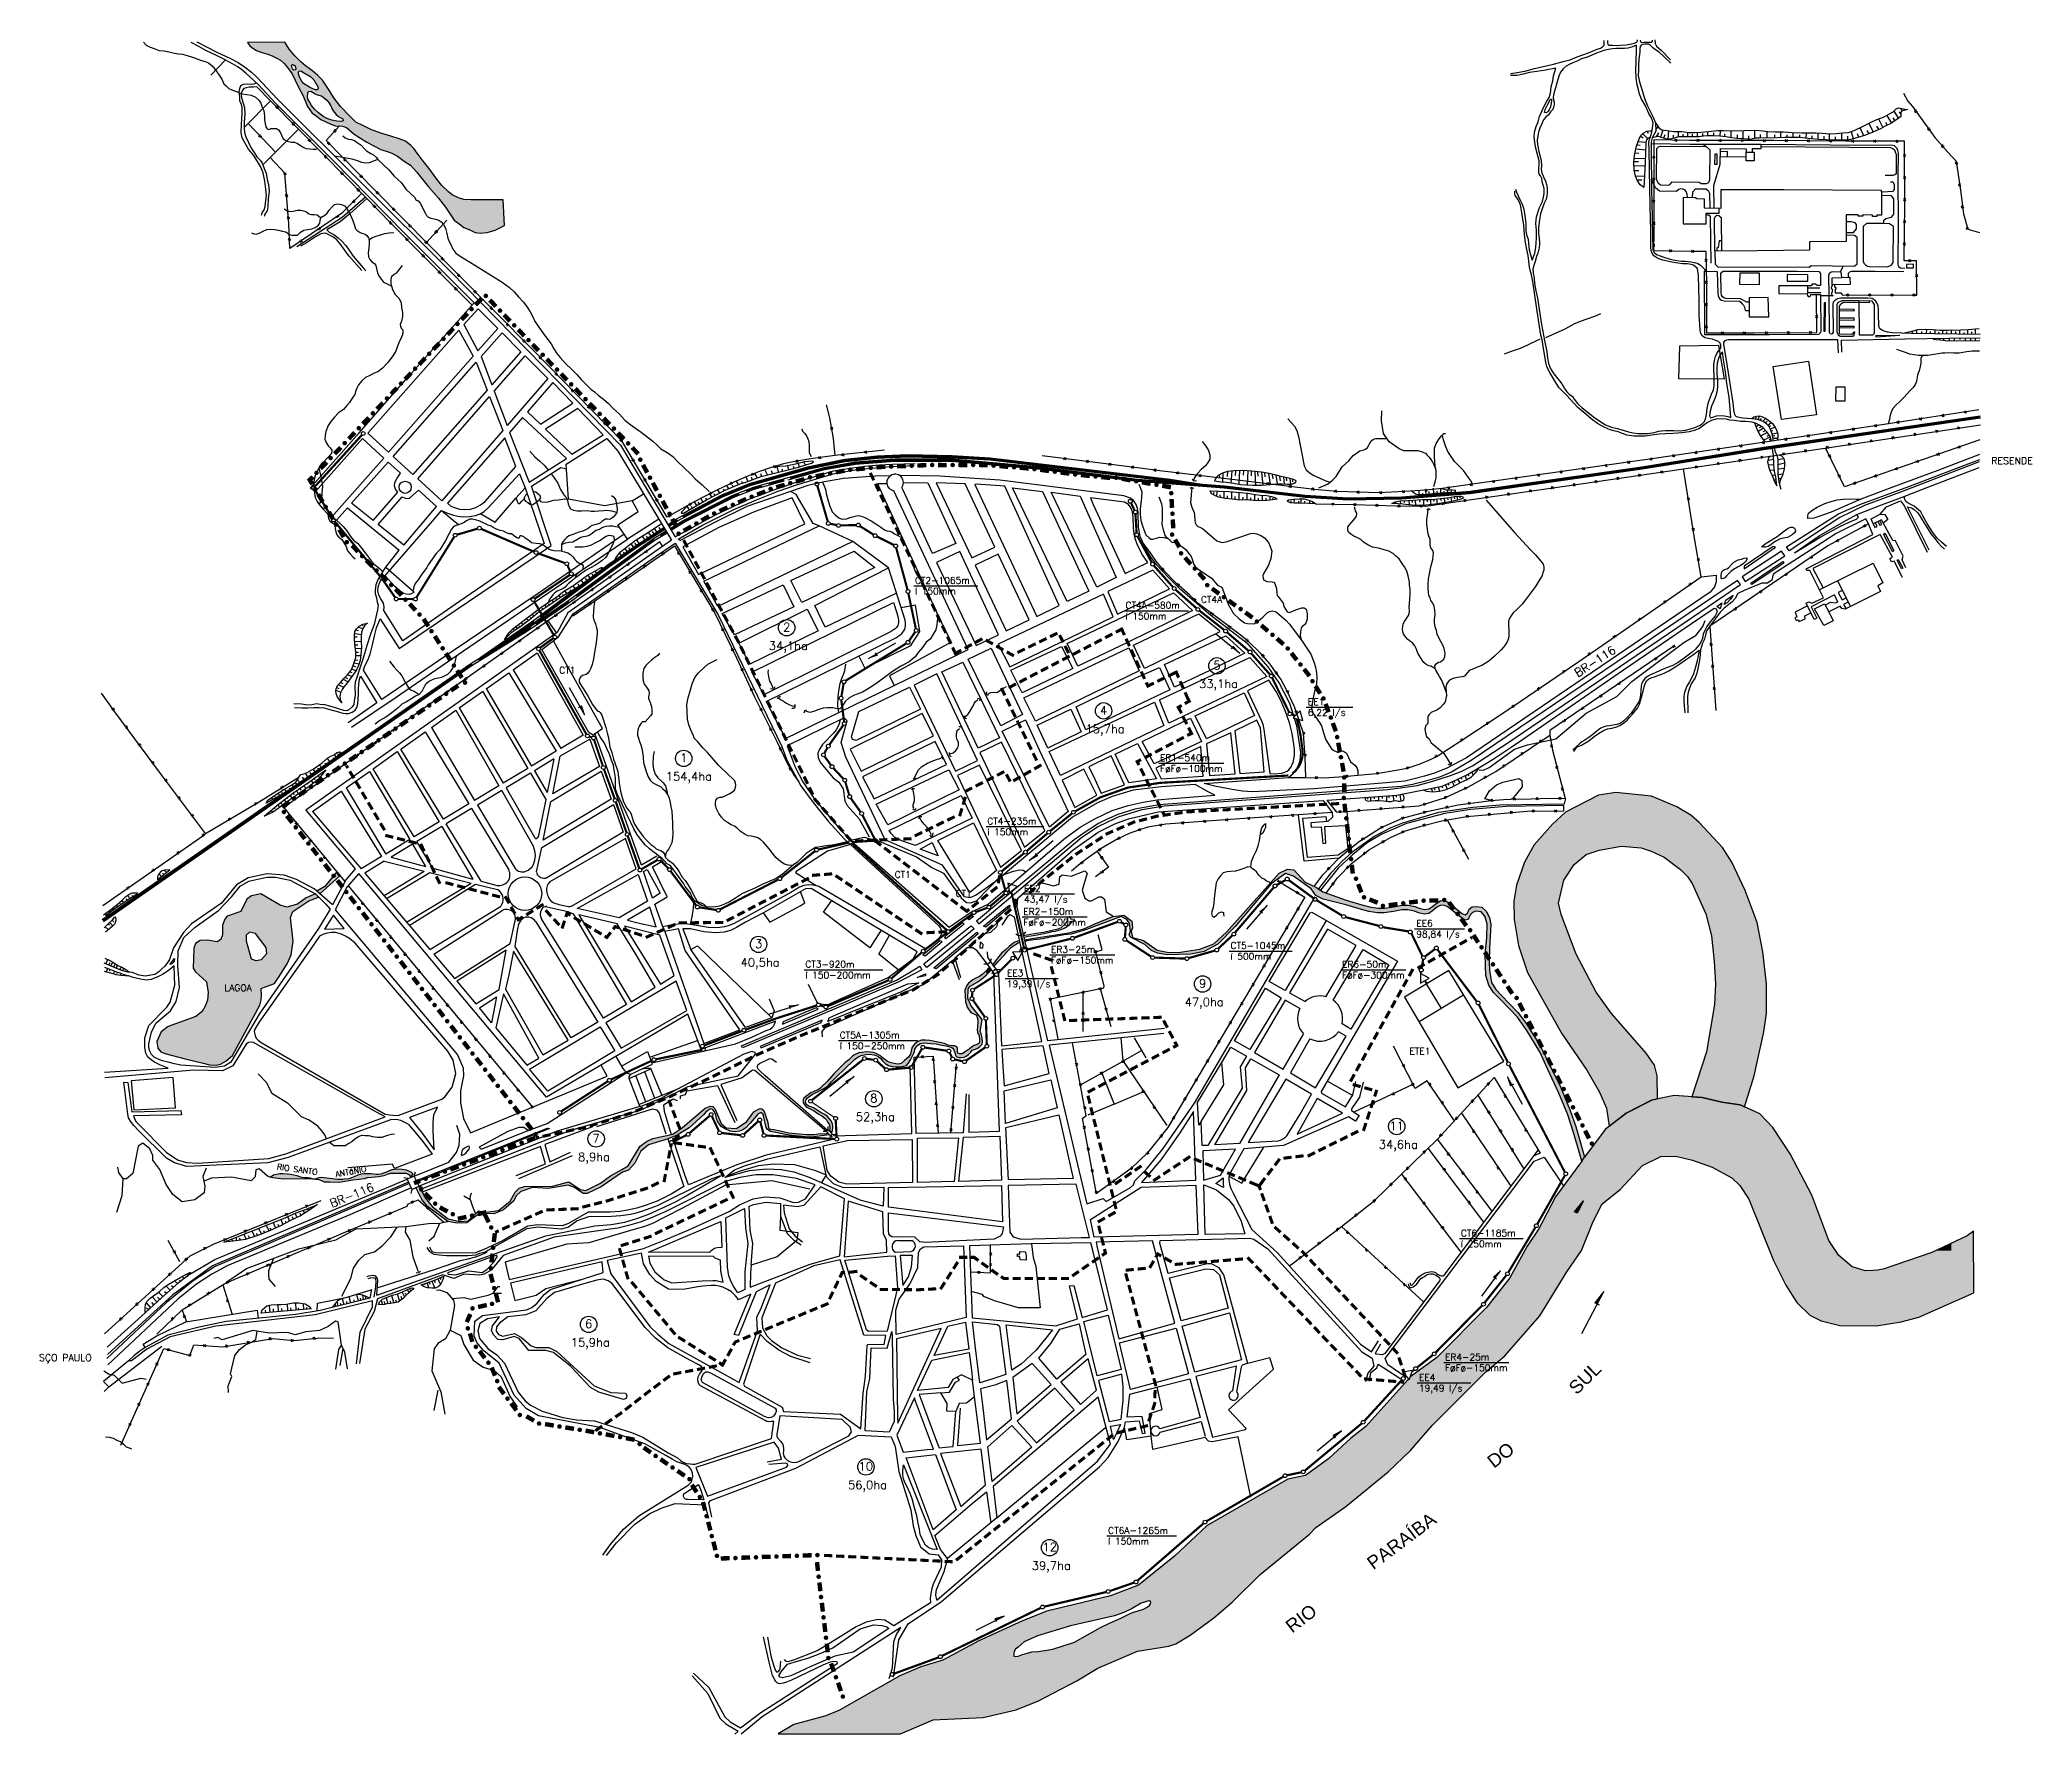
# Model space of a CAD drawing. Extents: x 539054 to 547168, y 7510998 to 7514510.
# Drawn here: x 543038 to 547168, y 7510998 to 7514510 of the extents above; entities that cross this region are included whole.
import ezdxf
from ezdxf.enums import TextEntityAlignment as Align

# ---------------------------------------------------------------- set-up
doc = ezdxf.new("R2010")
doc.units = 0
doc.header["$LTSCALE"] = 50
doc.header["$MEASUREMENT"] = 0
doc.linetypes.add('HIDDEN', pattern=[0.375, 0.25, -0.125])
doc.linetypes.add('HIDDENX2', pattern=[0.75, 0.5, -0.25])
doc.layers.get('0').update_dxf_attribs({"linetype": 'CONTINUOUS'})
for name, color, linetype in [('ESTACAO', 5, 'CONTINUOUS'), ('HATCH', 4, 'CONTINUOUS'), ('L-FERREA', 6, 'CONTINUOUS'), ('LIMITE', 7, 'CONTINUOUS'), ('LIMITE-BACIA', 3, 'CONTINUOUS'), ('LIMITE-PROJETO', 1, 'CONTINUOUS'), ('RIO', 4, 'CONTINUOUS'), ('RODOVIA', 1, 'CONTINUOUS'), ('RUA', 7, 'CONTINUOUS'), ('TERRENO', 7, 'CONTINUOUS'), ('TEXTO', 5, 'CONTINUOUS'), ('TEXTO2', 5, 'CONTINUOUS')]:
    doc.layers.add(name, color=color, linetype=linetype)
doc.styles.add('ARIAL', font='ARIAL.TTF')
doc.styles.get("Standard").update_dxf_attribs({"font": 'ROMANSBR.SHX'})

msp = doc.modelspace()

# ---------------------------------------------------------------- texts
at = {"layer": 'RIO'}
for s, rotation, p in [('RIO SANTO', 352.2648, (543528.9, 7512168.1)), ('ANT%%226NIO', 10.3663, (543651.7, 7512152.1))]:
    msp.add_text(s, height=12, rotation=rotation, dxfattribs=at).set_placement(p)
at = {"layer": 'RODOVIA'}
for rotation, p in [(33.0526, (546226.4, 7513188)), (22.2057, (543643.6, 7512088.6))]:
    msp.add_text('BR-116', height=17.5, rotation=rotation, dxfattribs=at).set_placement(p)
at = {"layer": 'TEXTO'}
for s, p in [('CT2-1065m', (544852, 7513382.4)), ('%%237 150mm', (544852, 7513360.2)), ('CT4A-580m', (545288.5, 7513330.8)), ('%%237 150mm', (545288.5, 7513308.5)), ('CT4A', (545444.9, 7513342.7)), ('CT1', (544114.6, 7513196.4)), ('EE1', (545666.5, 7513130.8)), ('6,22 l/s', (545666.5, 7513108.7)), ('ER1-540m', (545360.1, 7513014.8)), ('F%%248F%%248-100mm', (545360.1, 7512992.5)), ('CT4-235m', (545002, 7512883.4)), ('%%237 150mm', (545002, 7512861.2)), ('CT1', (544810, 7512772.7)), ('CT1', (544936.2, 7512733.4)), ('EE2', (545078.3, 7512743.5)), ('ER2-150m', (545076.7, 7512696)), ('43,47 l/s', (545078.3, 7512721.3)), ('F%%248F%%248-200mm', (545076.7, 7512673.7)), ('98,84 l/s', (545891.2, 7512649.3)), ('EE6', (545891.2, 7512671.5)), ('ER3-25m', (545133.9, 7512617.4)), ('CT5-1045m', (545506.2, 7512625.3)), ('%%237 500mm', (545506.2, 7512603.1)), ('CT3-920m', (544624.8, 7512586.6)), ('%%237 150-200mm', (544624.8, 7512564.3)), ('EE3', (545042.6, 7512568.4)), ('F%%248F%%248-150mm', (545133.9, 7512595.2)), ('ER6-50m', (545737.4, 7512586.5)), ('F%%248F%%248-300mm', (545737.4, 7512564.3)), ('LAGOA', (543420.8, 7512537.7)), ('19,39 l/s', (545042.6, 7512546.2)), ('CT5A-1305m', (544696, 7512439.8)), ('%%237 150-250mm', (544696, 7512417.6)), ('ETE1', (545877.2, 7512406.6)), ('CT6-1185m', (545983.6, 7512029.4)), ('%%237 250mm', (545983.6, 7512007.1)), ('ER4-25m', (545950.8, 7511772.4)), ('F%%248F%%248-150mm', (545950.8, 7511750.2)), ('EE4', (545896.7, 7511730.1)), ('19,49 l/s', (545896.7, 7511708)), ('CT6A-1265m', (545252.5, 7511412.9)), ('%%237 150mm', (545252.5, 7511390.6))]:
    msp.add_text(s, height=13.75, dxfattribs=at).set_placement(p)
at = {"layer": 'TEXTO', "color": 4, "style": 'ARIAL'}
for s, rotation, p in [('SUL', 44.6453, (546223.8, 7511699.7)), ('DO', 38.1033, (546052.1, 7511547.6)), ('PARAÍBA', 36.8469, (545802.2, 7511337.2)), ('RIO', 37.3791, (545633.8, 7511205.9))]:
    msp.add_text(s, height=27.5, rotation=rotation, dxfattribs=at).set_placement(p)
at = {"layer": 'TEXTO2'}
for s, height, p in [('RESENDE', 14.25, (547083, 7513630.1)), ('34,1ha', 17.5, (544549, 7513245)), ('33,1ha', 17.5, (545440.8, 7513166.2)), ('15,7ha', 17.5, (545205.8, 7513072.7)), ('154,4ha', 17.5, (544335.5, 7512974.2)), ('40,5ha', 17.5, (544490.7, 7512588.6)), ('47,0ha', 17.5, (545411.1, 7512506.6)), ('52,3ha', 17.5, (544729.6, 7512268.6)), ('8,9ha', 17.5, (544153.9, 7512185.4)), ('34,6ha', 17.5, (545813.4, 7512211.2)), ('15,9ha', 17.5, (544138.5, 7511800.9)), ('S%%199O PAULO', 14.25, (543036.3, 7511771)), ('56,0ha', 17.5, (544713.2, 7511505.5)), ('39,7ha', 17.5, (545094.1, 7511338.1))]:
    msp.add_text(s, height=height, dxfattribs=at).set_placement(p)
for s, p in [('2', (544586.1, 7513283.6)), ('5', (545478, 7513204.7)), ('4', (545243, 7513111.3)), ('1', (544372.7, 7513012.8)), ('3', (544527.9, 7512627.2)), ('9', (545448.2, 7512545.1)), ('8', (544766.8, 7512307.2)), ('11', (545850.6, 7512249.7)), ('7', (544191.1, 7512224)), ('6', (544175.6, 7511839.5)), ('10', (544750.3, 7511544.1)), ('12', (545131.2, 7511376.6))]:
    msp.add_text(s, height=17.5, dxfattribs=at).set_placement(p, align=Align.CENTER)

# ---------------------------------------------------------------- blocks, each defined once
blk = doc.blocks.new('R2')
at = {"layer": 'LIMITE-PROJETO', "const_width": 4.67}
blk.add_lwpolyline([(-18.8, 0.2, 1), (-23.5, 0.2, 1)], format="xyb", close=True, dxfattribs=at)
at = {"layer": 'LIMITE-PROJETO'}
blk.add_solid([(9.2, 4.6), (9.2, -4.6), (-9.1, 4.7), (-9.2, -4.4)], dxfattribs=at)
blk = doc.blocks.new('G2')
at = {"layer": 'LIMITE-BACIA'}
blk.add_solid([(-8.5, -3.3), (-8.5, 3.1), (8.5, -3.2), (8.5, 3.2)], dxfattribs=at)
blk = doc.blocks.new('X')
at = {"layer": 'LIMITE'}
for p, q in [((-0.018, -0.018), (0.018, 0.018)), ((0.018, -0.018), (-0.018, 0.018))]:
    blk.add_line(p, q, dxfattribs=at)
blk = doc.blocks.new('ERASE')
at = {"layer": 'LIMITE', "xscale": 84.80812849947675, "yscale": 84.80812849947675, "zscale": 84.80812849947675, "rotation": 315.1843761074172}
blk.add_blockref('X', (0, 0), dxfattribs=at)

# ---------------------------------------------------------------- hatches: boundary and pattern name
at = {"layer": 'HATCH'}
h = msp.add_hatch(color=256, dxfattribs=at)
h.paths.add_polyline_path([(543500, 7514500), (543471.4, 7514500), (543473.5, 7514497.1), (543479.3, 7514492.5), (543487.1, 7514487.9), (543498.1, 7514483.9), (543500, 7514483.3)])
h.paths.add_polyline_path([(543548.9, 7514500), (543545.6, 7514504.9), (543468.4, 7514504.2), (543471.4, 7514500)])
h = msp.add_hatch(color=256, dxfattribs=at)
h.paths.add_polyline_path([(543806.1, 7514250.2), (543818.9, 7514235.9), (543844, 7514205.2), (543864.5, 7514181.8), (543878.7, 7514162.9), (543888.3, 7514148.5), (543896.6, 7514136.2), (543907.6, 7514128.3), (543917.2, 7514121.1), (543929.5, 7514115.8), (543940.5, 7514110.6), (543950.8, 7514109.2), (543965.1, 7514110.4), (543982, 7514115.4), (544000, 7514124.2), (544000, 7514153.7), (543998.7, 7514178.1), (543931.9, 7514178), (543917, 7514178.8), (543906, 7514182.1), (543892.5, 7514188.7), (543885.4, 7514194.6), (543871.2, 7514207.6), (543861, 7514221.3), (543844.3, 7514244.1), (543830.8, 7514261.1), (543822.5, 7514272.1), (543813.5, 7514284.5), (543807.1, 7514291), (543796.1, 7514299.6), (543783.2, 7514304.8), (543765.7, 7514310.2), (543745, 7514316.2), (543724.3, 7514324.1), (543707.6, 7514332), (543693.4, 7514339.2), (543680.5, 7514351.6), (543661.2, 7514371.9), (543647.7, 7514389.5), (543636.2, 7514407.7), (543624, 7514425.9), (543614.4, 7514435.7), (543604.1, 7514444.9), (543588.6, 7514456), (543578.9, 7514463.9), (543566.7, 7514476.9), (543555.2, 7514490.6), (543548.9, 7514500), (543500, 7514500), (543500, 7514483.3), (543508.4, 7514480.6), (543519.4, 7514476.6), (543529.1, 7514472), (543536.8, 7514467.4), (543544.6, 7514460.9), (543551.6, 7514452.4), (543561.2, 7514439.4), (543567.6, 7514426.4), (543576.6, 7514407.5), (543582.9, 7514395.2), (543588.7, 7514382.2), (543593.1, 7514371.8), (543602.7, 7514358.1), (543610.5, 7514352.8), (543620.8, 7514345), (543631.1, 7514339.7), (543641.5, 7514335.1), (543651.2, 7514331.8), (543665.4, 7514331), (543673.8, 7514328.4), (543689.9, 7514314), (543715.7, 7514297.6), (543744.8, 7514282.5), (543760.3, 7514277.8), (543768, 7514275.2), (543779.7, 7514268.6), (543793.2, 7514258.1)])
h.paths.add_polyline_path([(543666.7, 7514341.9), (543663.3, 7514340.2), (543653.8, 7514340.9), (543643, 7514343.2), (543635.2, 7514345.8), (543625.7, 7514350.6), (543615.4, 7514358.2), (543607.1, 7514366.1), (543601.3, 7514373.9), (543596.9, 7514381.2), (543593.9, 7514387.1), (543593.1, 7514392.1), (543593.7, 7514398.3), (543594, 7514401.9), (543595.7, 7514403), (543599.9, 7514403.2), (543603.2, 7514401.3), (543609, 7514397.9), (543611.5, 7514396.2), (543615.4, 7514395.3), (543619.3, 7514394.7), (543621.9, 7514393.9), (543632.7, 7514384.6), (543636.6, 7514380.6), (543641, 7514372.8), (543644, 7514366.1), (543648.4, 7514359.9), (543652.5, 7514355.1), (543657.3, 7514351.2), (543662.3, 7514348.1), (543666.2, 7514346.1)], flags=16)
h.paths.add_polyline_path([(543615.1, 7514407.9), (543613.2, 7514406), (543609.8, 7514406), (543603.7, 7514408.1), (543597.3, 7514411.7), (543589.9, 7514415.7), (543584.7, 7514419.6), (543580.4, 7514424.9), (543577.9, 7514429.4), (543575.7, 7514434.5), (543574.5, 7514439.1), (543574.1, 7514442.7), (543574.9, 7514445), (543578.8, 7514445.8), (543584.9, 7514442.1), (543591.3, 7514438.3), (543595.7, 7514435.6), (543599.9, 7514433.2), (543602.9, 7514430.1), (543605.9, 7514426.7), (543608.9, 7514422.4), (543611.8, 7514417.5), (543613.6, 7514414.5), (543615.1, 7514410.6)], flags=16)
h.paths.add_polyline_path([(543567.3, 7514447.3), (543564.6, 7514446.8), (543562.3, 7514448.5), (543560.9, 7514451), (543560.1, 7514454.6), (543560, 7514457.1), (543561.7, 7514459), (543564.2, 7514458.1), (543567.1, 7514455.6), (543568.2, 7514453), (543568.4, 7514450)], flags=16)
h = msp.add_hatch(color=256, dxfattribs=at)
h.paths.add_polyline_path([(546611.5, 7512453.6), (546617.3, 7512491.7), (546617.3, 7512500), (546507.7, 7512500), (546500, 7512454.6), (546500, 7512313.3), (546524.3, 7512307.5), (546562.4, 7512302.1), (546571.5, 7512298.1), (546591.3, 7512362.1)])
h.paths.add_polyline_path([(546609.4, 7512619), (546598, 7512680.1), (546573.1, 7512746.5), (546545.1, 7512805.2), (546525.9, 7512835.9), (546500, 7512863.5), (546500, 7512664.9), (546503.2, 7512652.4), (546508.8, 7512599), (546511.8, 7512553.1), (546509.3, 7512509.9), (546507.7, 7512500), (546617.3, 7512500), (546617.4, 7512552.7)])
h.paths.add_polyline_path([(546431.1, 7512919.7), (546379, 7512942.2), (546304.7, 7512949.6), (546268.8, 7512944.3), (546200.4, 7512908.6), (546173.9, 7512883.6), (546135.4, 7512841.1), (546115.4, 7512805.5), (546099.1, 7512757.4), (546093.7, 7512724.3), (546094.3, 7512686.2), (546102.8, 7512632.7), (546121.8, 7512576.6), (546164.8, 7512500), (546289.7, 7512500), (546264.3, 7512535.8), (546222.9, 7512614.2), (546191.6, 7512697), (546186.3, 7512720.4), (546197.2, 7512767.7), (546218.2, 7512800.1), (546243.2, 7512821), (546270.6, 7512830.2), (546316.4, 7512838.1), (546357.3, 7512835), (546378.3, 7512828.1), (546404.8, 7512815.8), (546439, 7512790.3), (546453.7, 7512775.4), (546463.3, 7512760.7), (546491.3, 7512698.3), (546500, 7512664.9), (546500, 7512863.5), (546477.8, 7512887.2), (546460.1, 7512902.8)])
h.paths.add_polyline_path([(546367.8, 7512409.2), (546295.9, 7512491.2), (546289.7, 7512500), (546164.8, 7512500), (546192.5, 7512450.5), (546244.5, 7512374.2), (546271.3, 7512328.2), (546285.4, 7512295), (546291.1, 7512257.9), (546326.1, 7512284.9), (546379, 7512312), (546391.4, 7512314.5), (546390.9, 7512362.5), (546385, 7512384.3)])
h = msp.add_hatch(color=256, dxfattribs=at)
h.paths.add_polyline_path([(543489, 7512500), (543376.9, 7512500), (543374.4, 7512495.6), (543361.2, 7512485.5), (543304.4, 7512464.3), (543289.6, 7512453.5), (543280.6, 7512433.1), (543282.7, 7512419.3), (543288.9, 7512412.3), (543296.9, 7512408.2), (543339.2, 7512397.5), (543376.6, 7512388.5), (543389.9, 7512385.3), (543403.3, 7512384.2), (543412.5, 7512386.7), (543423.4, 7512392.9), (543437.3, 7512404.5)])
h.paths.add_polyline_path([(543489, 7512500), (543493.9, 7512509), (543496.8, 7512520), (543497.4, 7512529.3), (543497, 7512543.1), (543500, 7512544.5), (543500, 7512606), (543497.8, 7512603.4), (543486, 7512601.5), (543476, 7512604.9), (543465.7, 7512642.4), (543465.8, 7512653.8), (543472.6, 7512660.1), (543485.3, 7512657.5), (543500, 7512637.8), (543500, 7512737.4), (543495.9, 7512739.8), (543476.6, 7512735.1), (543467.4, 7512728.2), (543455, 7512702.6), (543426.4, 7512693), (543421.5, 7512686.8), (543416.7, 7512674.6), (543416.6, 7512654.2), (543413.3, 7512644.8), (543405.6, 7512639.7), (543385.9, 7512643.8), (543370.1, 7512642.6), (543360.6, 7512636.3), (543357.4, 7512627), (543356.2, 7512585.5), (543360.8, 7512577.9), (543383.7, 7512557.2), (543387.2, 7512534.7), (543385.4, 7512519.2), (543380.6, 7512506.6), (543376.9, 7512500)])
h.paths.add_polyline_path([(543500, 7512637.8), (543507, 7512628.5), (543508.3, 7512616), (543500, 7512606), (543500, 7512544.5), (543503.7, 7512546.2), (543513.5, 7512549.2), (543524.2, 7512553.8), (543533.1, 7512566), (543551.1, 7512594.1), (543558.8, 7512613), (543563.1, 7512641.1), (543557.6, 7512690.3), (543562.8, 7512703.1), (543595.7, 7512725.3), (543616, 7512732.8), (543609.5, 7512739.5), (543589.8, 7512730.9), (543572.4, 7512718), (543549.9, 7512712.2), (543536.2, 7512716), (543500, 7512737.4)])
h.paths.add_polyline_path([(543628.8, 7512754.6), (543612.3, 7512744.9), (543618.7, 7512739.3), (543660, 7512776.8), (543653.1, 7512784.7), (543645.4, 7512775.2, 0.192931), (543647, 7512774.5, -0.192931), (543645.4, 7512775.2)])
h = msp.add_hatch(color=256, dxfattribs=at)
h.paths.add_polyline_path([(545039.3, 7512622.6), (545031.2, 7512616.3), (545023.5, 7512606.2), (545013.1, 7512592.3), (545015.7, 7512588.7), (545024.3, 7512598.9), (545038, 7512613.3), (545044.9, 7512621.7), (545052.1, 7512628.9), (545060.3, 7512634.3), (545065.8, 7512638.1), (545069.8, 7512639.6), (545069.1, 7512642.7), (545059, 7512639.4), (545054.8, 7512636.9), (545047.5, 7512630.6)])
h.paths.add_polyline_path([(545223.3, 7512676.5), (545201.9, 7512667.3), (545171.3, 7512658.7), (545094.2, 7512647), (545079.5, 7512644.1), (545080.5, 7512639.9), (545084.2, 7512641.8), (545098.6, 7512644.5), (545117.8, 7512646.4), (545132.3, 7512649.6), (545142.4, 7512651.2), (545161.2, 7512654.2), (545176.2, 7512656), (545192.1, 7512660.8), (545207.7, 7512665.7), (545279.3, 7512692.2), (545291.1, 7512686.1), (545296.6, 7512677.8), (545298.7, 7512662.6), (545296.4, 7512654.7), (545298.9, 7512649.6), (545328.3, 7512634.5), (545342.7, 7512622.2), (545355, 7512616.6), (545375.2, 7512613.1), (545423.7, 7512614.7), (545451.8, 7512620.3), (545480, 7512635.3), (545515.8, 7512672), (545590.7, 7512760.1), (545620.1, 7512781.4), (545636.6, 7512775.9), (545673.3, 7512750.1), (545683.2, 7512736.2), (545698.1, 7512728.7), (545745.2, 7512716.8), (545777.5, 7512707.2), (545793.2, 7512702.9), (545810.6, 7512700.3), (545824.6, 7512700.3), (545843.8, 7512702.9), (545861.2, 7512706.4), (545873.4, 7512706.4), (545887.4, 7512703.8), (545896.1, 7512700.3), (545907.4, 7512697.7), (545917, 7512698.5), (545924.9, 7512704.6), (545933.6, 7512711.6), (545940.6, 7512715.1), (545947.6, 7512716), (545955.4, 7512713.3), (545964.1, 7512706.4), (545972, 7512700.3), (545984.2, 7512690.7), (545992, 7512684.6), (545992.9, 7512684.6), (545999, 7512686.3), (546002.3, 7512694.9), (546007.6, 7512700.7), (546014.7, 7512703.8), (546026, 7512702), (546033, 7512693.3), (546038.2, 7512677.6), (546037.4, 7512648), (546033.9, 7512614.9), (546034.8, 7512590.5), (546035.6, 7512570.4), (546041.7, 7512550.4), (546050.5, 7512535.6), (546066.2, 7512519.9), (546085.6, 7512500), (546095.8, 7512500), (546067, 7512529.5), (546056, 7512541.4), (546047.5, 7512556), (546043.2, 7512580.5), (546042.2, 7512599.3), (546042.9, 7512626.7), (546044.7, 7512651.6), (546045.7, 7512675.6), (546042.7, 7512690.2), (546036.3, 7512703.6), (546026.9, 7512711.6), (546015.6, 7512713.3), (546007.2, 7512712.4), (546000.8, 7512707.5), (545997.3, 7512699.6), (545992.7, 7512696.2), (545985.6, 7512698.9), (545980.9, 7512703), (545972.8, 7512709.9), (545965, 7512716), (545956.3, 7512722.9), (545948.4, 7512725.5), (545941.5, 7512724.7), (545934.5, 7512721.2), (545925.8, 7512714.2), (545917.9, 7512708.1), (545908.3, 7512707.2), (545897, 7512709.9), (545888.3, 7512713.3), (545874.3, 7512716), (545862.1, 7512716), (545844.6, 7512712.5), (545825.5, 7512709.9), (545811.5, 7512709.9), (545794.1, 7512712.5), (545778.4, 7512716.8), (545746.1, 7512726.4), (545706.9, 7512740.4), (545697.7, 7512743.6), (545684.5, 7512752.9), (545661.2, 7512763.8), (545637.6, 7512789.1), (545624.2, 7512790.7), (545606.7, 7512782.1), (545498.2, 7512659.9), (545471.6, 7512636), (545442.6, 7512625), (545397.5, 7512617.9), (545374.6, 7512618.5), (545354.2, 7512622.4), (545326.1, 7512642.6), (545303.1, 7512648.9), (545299.9, 7512662.3), (545303.3, 7512669), (545301.8, 7512683), (545285.2, 7512695.1), (545262.4, 7512692.8)])
for points in [[(544691.5, 7512361.9), (544704.7, 7512374.4), (544727, 7512396), (544733.4, 7512400.8), (544740.6, 7512404.1), (544750, 7512406.6), (544758.1, 7512407.4), (544767, 7512406.1), (544771.7, 7512404.3), (544776.3, 7512401.3), (544781.4, 7512397.9), (544784.7, 7512393.2), (544790.6, 7512388), (544797.4, 7512383.7), (544805, 7512381.6), (544811.8, 7512381.1), (544820.8, 7512381), (544829.3, 7512382.2), (544834.4, 7512383.9), (544838.7, 7512388.5), (544843, 7512395.7), (544846, 7512402.5), (544849, 7512408), (544851.2, 7512412.6), (544852.1, 7512417.7), (544854.6, 7512421.9), (544858.1, 7512426.1), (544863.6, 7512429.1), (544870.9, 7512430.3), (544877.7, 7512430.2), (544885.3, 7512429.3), (544895.9, 7512428.8), (544904.4, 7512426.6), (544912, 7512425.3), (544919.7, 7512423.5), (544927.3, 7512421.8), (544930.7, 7512419.6), (544932.8, 7512416.2), (544934.9, 7512410.3), (544936.1, 7512404.7), (544938.6, 7512401.7), (544942.9, 7512400.4), (544948.8, 7512400.4), (544954.3, 7512400.8), (544958.2, 7512402.9), (544962.9, 7512406.2), (544967.2, 7512410.9), (544970.6, 7512415.1), (544975.7, 7512416.7), (544981.2, 7512419.2), (544986.8, 7512423), (544990.7, 7512427.2), (544992, 7512431.9), (544991.2, 7512440.8), (544989.6, 7512449.3), (544987.5, 7512454.9), (544988.5, 7512461.5), (544991.1, 7512478.9), (544968.7, 7512507.6), (544961.6, 7512522.5), (544962.2, 7512540.7), (544962.9, 7512544.3), (544966.5, 7512548.1), (544982.6, 7512557.3), (544990.2, 7512562.4), (545000, 7512571.1), (545000, 7512579.9), (544998.6, 7512578.3), (544991.6, 7512572.5), (544985.9, 7512568.3), (544978.1, 7512564.4), (544972.2, 7512561.2), (544966.6, 7512557.2), (544963.2, 7512554.1), (544959.8, 7512549.4), (544957.4, 7512544.5), (544955.8, 7512539.9), (544956.8, 7512516.6), (544960.6, 7512504.7), (544967.8, 7512493.8), (544979.3, 7512487.9), (544982.6, 7512478), (544981.4, 7512460.6), (544981.1, 7512458.7), (544981.9, 7512451.5), (544984.4, 7512447.2), (544986.1, 7512439.6), (544986, 7512433.6), (544985.1, 7512429.8), (544981.3, 7512427.3), (544974.9, 7512425.2), (544969.4, 7512421.5), (544963.8, 7512416.8), (544954.8, 7512411.4), (544949.7, 7512408), (544944.2, 7512407.6), (544940.8, 7512409.4), (544940, 7512411.1), (544940, 7512415.3), (544940, 7512418.7), (544938.8, 7512422.1), (544934.5, 7512424.3), (544929.9, 7512424.7), (544920.5, 7512426.1), (544913.3, 7512429.5), (544903.6, 7512431.3), (544893.4, 7512433.5), (544883.2, 7512435.3), (544873.9, 7512436.2), (544865.8, 7512435.9), (544858.1, 7512433.4), (544851.3, 7512427.9), (544846.6, 7512421.6), (544844, 7512413.9), (544842.6, 7512407.2), (544838.8, 7512401.2), (544830.6, 7512393.7), (544823.8, 7512387.8), (544818.3, 7512386.1), (544812.7, 7512387), (544806.4, 7512388.3), (544800, 7512389.7), (544794.9, 7512392.2), (544789.9, 7512396.1), (544784.4, 7512400.4), (544779.3, 7512404.3), (544773, 7512407.7), (544767, 7512410.3), (544759, 7512411.6), (544751.7, 7512411.7), (544742.8, 7512410.9), (544735.6, 7512409.7), (544725.2, 7512404.8), (544722.9, 7512402.7), (544715.3, 7512395.2), (544706.5, 7512389), (544697, 7512379.6), (544684.2, 7512366.1), (544670.2, 7512350.6), (544657.7, 7512338.6), (544654.6, 7512336.1), (544650.6, 7512333.5), (544647, 7512331.6), (544642.3, 7512329.9), (544636.2, 7512326.8), (544630.6, 7512323), (544626, 7512319.6), (544622, 7512316), (544620.3, 7512313.1), (544620.3, 7512309.4), (544620.5, 7512306), (544622.9, 7512302.6), (544625.8, 7512298.9), (544629, 7512296.7), (544633.6, 7512294.3), (544637.9, 7512292.5), (544641.8, 7512290.1), (544646.1, 7512287.4), (544651.2, 7512283.7), (544659, 7512279), (544665.5, 7512274.8), (544668.6, 7512270.9), (544671.8, 7512265.8), (544674.4, 7512262.1), (544675.6, 7512257), (544675.6, 7512252.9), (544674.6, 7512249.1), (544678.9, 7512244.1), (544679.9, 7512245.5), (544680.9, 7512248.7), (544681.9, 7512254.5), (544681.7, 7512259.1), (544680.5, 7512264.2), (544678.1, 7512268.9), (544674.7, 7512273), (544670.6, 7512277.7), (544665.3, 7512282.1), (544657.1, 7512286.5), (544649.3, 7512291.2), (544643.3, 7512295.2), (544638.4, 7512297.4), (544632.4, 7512299.6), (544627.8, 7512302.1), (544626.3, 7512303.8), (544625.4, 7512307.7), (544626.6, 7512313.3), (544629.4, 7512316.7), (544634.7, 7512321), (544639.9, 7512324.1), (544647.4, 7512327.9), (544657.9, 7512333.2), (544664.5, 7512336.8), (544671.9, 7512341.6), (544679.2, 7512349.6)], [(545010.9, 7512582), (545006.9, 7512587.4), (545000, 7512579.9), (545000, 7512571.1), (545000.5, 7512571.6)], [(546229.2, 7512204.4), (546234.1, 7512185.5), (546240.2, 7512193.8), (546234.6, 7512213.6), (546221.8, 7512257), (546210.1, 7512290.7), (546190.2, 7512339.1), (546166.7, 7512387.4), (546146.8, 7512426.9), (546128.3, 7512456.4), (546119.7, 7512469.9), (546101.9, 7512493.7), (546095.8, 7512500), (546085.6, 7512500), (546101, 7512484.1), (546120.2, 7512456.3), (546147.3, 7512411.8), (546163.8, 7512375.2), (546186.5, 7512326.4), (546205.7, 7512281.1), (546216.1, 7512247.1)], [(546500, 7512454.6), (546492.8, 7512411.9), (546462.5, 7512318.7), (546483.6, 7512317.2), (546500, 7512313.3)], [(546237.6, 7512103), (546219.4, 7512080.1), (546224.7, 7512077.6)], [(546968.7, 7512000), (547000, 7512000), (547000, 7512014.9)]]:
    msp.add_hatch(color=256, dxfattribs=at).paths.add_polyline_path(points)
h = msp.add_hatch(color=256, dxfattribs=at)
h.paths.add_polyline_path([(543716.7, 7512159.9), (543710.3, 7512159.7), (543704.6, 7512158.8), (543697.6, 7512156.9), (543691.5, 7512154.4), (543685.1, 7512151.6), (543679.1, 7512149.7), (543669.8, 7512148.5), (543666, 7512147.9), (543661.2, 7512148), (543655.8, 7512148), (543648.8, 7512148.4), (543644.4, 7512149.1), (543638.7, 7512150.1), (543633, 7512150.7), (543627.2, 7512151.7), (543621.2, 7512152.1), (543616.7, 7512151.8), (543611.3, 7512149.6), (543606.9, 7512148.7), (543603.7, 7512148.7), (543601.8, 7512149.7), (543598.6, 7512150.7), (543593.8, 7512151.4), (543586.8, 7512151.4), (543581.4, 7512152.1), (543576, 7512153.4), (543571, 7512155.4), (543564.6, 7512157), (543556.7, 7512158.3), (543550.6, 7512159), (543541.8, 7512160), (543535.7, 7512160.1), (543528.7, 7512158.6), (543522.3, 7512156.7), (543515.8, 7512152.3), (543521, 7512151), (543532.4, 7512149.3), (543544.1, 7512148.1), (543595.8, 7512148.6), (543617.7, 7512146.4), (543627.8, 7512141.9), (543638.9, 7512141.8), (543658.1, 7512141.3), (543686.6, 7512145.9), (543699.7, 7512147.4), (543710.2, 7512148.5), (543716.6, 7512150.7), (543726.1, 7512151.6), (543733.1, 7512152.5), (543741.1, 7512153.1), (543751, 7512154.9), (543758, 7512157.4), (543765, 7512159.6), (543772.3, 7512159.8), (543777.4, 7512159.8), (543784.7, 7512160), (543791.7, 7512160), (543797.8, 7512159.9), (543802.2, 7512158), (543805.4, 7512155.1), (543806.9, 7512152.6), (543811.1, 7512158.9), (543808, 7512162.4), (543802.6, 7512165.6), (543797.2, 7512167.2), (543788.9, 7512168.6), (543779.1, 7512169.3), (543773.3, 7512169), (543768.2, 7512167.8), (543762.8, 7512166.2), (543757.4, 7512163.4), (543751.3, 7512160.9), (543745.3, 7512159.4), (543739.9, 7512158.5), (543735.4, 7512158.5), (543730.3, 7512159.2), (543723.7, 7512159.9)])
h.paths.add_polyline_path([(543830, 7512106), (543841.7, 7512091.5), (543884, 7512060), (543902.9, 7512056.5), (543923.1, 7512057.7), (543949.7, 7512076.7), (543979, 7512076.5), (543999.1, 7512084.3), (544000, 7512085.1), (544000, 7512092.3), (543988.5, 7512083.1), (543962.7, 7512079.7), (543947.2, 7512082.4), (543936.1, 7512071.6, -0.178816), (543935, 7512070.4), (543925.9, 7512061.6), (543908.8, 7512060.2), (543884.7, 7512065.7), (543851.9, 7512090.6), (543836.7, 7512109), (543828.7, 7512124.7, -0.012905), (543828.6, 7512124.7, 0.012905), (543828.7, 7512124.7), (543824.1, 7512133.7), (543817.3, 7512130.5)])
h.paths.add_polyline_path([(544133.2, 7512135.9), (544146.1, 7512130.7), (544164.6, 7512118.3), (544172.9, 7512118.1), (544201.9, 7512132.3), (544245.8, 7512162.4), (544258.3, 7512166.4), (544271.1, 7512181), (544284, 7512205.9), (544299.5, 7512219.5), (544340.7, 7512231.4), (544359.1, 7512239.5), (544384.1, 7512254.6), (544413.7, 7512281.4), (544417.9, 7512286.1), (544422.9, 7512290.2), (544426.8, 7512293.2), (544430.3, 7512293.7), (544432.8, 7512292.6), (544436.1, 7512288.4), (544439.3, 7512281), (544440.6, 7512273.5), (544443.1, 7512268.3), (544447.1, 7512261.9), (544450.6, 7512257.4), (544458.6, 7512252.2), (544468.7, 7512247.3), (544478.1, 7512246.3), (544488.1, 7512247.2), (544495.5, 7512250), (544501.2, 7512254.3), (544510.7, 7512263.9), (544527.4, 7512283.3), (544531, 7512285.5), (544533.5, 7512285.7), (544537, 7512283.8), (544538.1, 7512279.1), (544543.4, 7512254.9), (544545.9, 7512251.5), (544548.9, 7512248.8), (544552.4, 7512247.1), (544590.5, 7512239.2), (544624.4, 7512235.5), (544636.9, 7512235.4), (544675.1, 7512239.8), (544671.6, 7512243.3), (544664.4, 7512242.2), (544655.4, 7512242.8), (544643.4, 7512240.6), (544628, 7512240.5), (544612, 7512241.8), (544590.8, 7512244.3), (544572.6, 7512247.9), (544559.4, 7512251), (544552.4, 7512251.8), (544550.4, 7512252.6), (544548.7, 7512254.6), (544547.7, 7512260.6), (544546.1, 7512268.6), (544543.6, 7512276.1), (544541.2, 7512284.1), (544538.5, 7512290.1), (544535, 7512293.6), (544531.3, 7512294.4), (544527.8, 7512293.4), (544518.4, 7512287.6), (544503.4, 7512267.8), (544482.5, 7512252.9), (544460.6, 7512254.5), (544450.7, 7512263.6), (544437, 7512294.6), (544432.8, 7512298.9), (544427.7, 7512299.4), (544417.5, 7512295.2), (544370.5, 7512254.9), (544350.1, 7512241.5), (544308.4, 7512232), (544295.7, 7512226.2), (544282.4, 7512216.1), (544257.6, 7512175.8), (544244.2, 7512168.2), (544221.2, 7512154.6), (544200.3, 7512139.5), (544169.8, 7512124.6), (544158.3, 7512126.4), (544134.6, 7512142.4), (544100.9, 7512133.3), (544043, 7512132.6), (544032, 7512129.1), (544023.7, 7512120.9), (544012.7, 7512102.5), (544000, 7512092.3), (544000, 7512085.1), (544020.7, 7512103.1), (544025.3, 7512113.2), (544034.9, 7512122.7), (544059, 7512130.5), (544092.6, 7512128.6)])
h = msp.add_hatch(color=256, dxfattribs=at)
h.paths.add_polyline_path([(547046.3, 7512040.1), (547033.1, 7512030.7), (547000, 7512014.9), (547000, 7511891.7), (547047, 7511912.5)])
h.paths.add_polyline_path([(547000, 7512000), (546968.7, 7512000), (546959.9, 7511995.8), (546858.7, 7511961.8), (546847.4, 7511959.1), (546838.3, 7511958.6), (546822.2, 7511957.9), (546795.1, 7511966.1), (546767.3, 7511989.7), (546760.5, 7512000), (546623.7, 7512000), (546632, 7511979.3), (546657.4, 7511928.2), (546680, 7511892.4), (546707.3, 7511866.2), (546730.2, 7511854.3), (546769.1, 7511844.6), (546845.5, 7511844), (546896.4, 7511852.6), (546932.8, 7511862.1), (547000, 7511891.7)])
h.paths.add_polyline_path([(546711, 7512114.8), (546666.6, 7512200.4), (546630.3, 7512255.4), (546603.7, 7512283.7), (546562.4, 7512302.1), (546524.3, 7512307.5), (546500, 7512313.3), (546500, 7512174.4), (546504.6, 7512172.8), (546545.1, 7512150.9), (546561.9, 7512134.6), (546580.8, 7512106.9), (546623.7, 7512000), (546760.5, 7512000), (546746.7, 7512020.8)])
h.paths.add_polyline_path([(546500, 7512313.3), (546483.6, 7512317.2), (546426, 7512321.3), (546380.6, 7512312.3), (546326.1, 7512284.9), (546282.6, 7512251.3), (546240.2, 7512193.8), (546234.1, 7512185.5), (546179.5, 7512111.1), (546145.2, 7512045), (546121, 7512009.2), (546116, 7512000), (546233.7, 7512000), (546233.8, 7512000), (546257.7, 7512060.3), (546276.3, 7512096.7), (546314.2, 7512126.3), (546360.4, 7512176.5), (546398.5, 7512194.7), (546429.4, 7512195.7), (546463.5, 7512187.1), (546500, 7512174.4)])
h.paths.add_polyline_path([(546237.8, 7512103.3), (546224.4, 7512077.6), (546219.5, 7512080.2)], flags=16)
h.paths.add_polyline_path([(546203.5, 7511955.9), (546233.7, 7512000), (546116, 7512000), (546085.5, 7511943.7), (546037, 7511882.2), (546000, 7511845), (546000, 7511767.9), (546058.3, 7511767.9), (546074.6, 7511781.7), (546147.6, 7511864.4)])
h.paths.add_polyline_path([(546000, 7511713.1), (546000, 7511845), (545933.7, 7511778.3), (545879.8, 7511739.3), (545878.5, 7511737.8), (545876.4, 7511732.2), (545875, 7511733.9), (545787, 7511635.1), (545755.9, 7511610.9), (545709.7, 7511568.7), (545661.6, 7511533.6), (545625.2, 7511525.9), (545580, 7511500), (545782.6, 7511500), (545833, 7511541.2), (545879.6, 7511585.3), (545924.5, 7511637.6)])
h.paths.add_polyline_path([(545669.9, 7511412.1), (545682.8, 7511425.7), (545745.5, 7511469.8), (545782.6, 7511500), (545580, 7511500), (545500, 7511454.1), (545500, 7511263), (545509.4, 7511271), (545567.6, 7511328.3)])
h.paths.add_polyline_path([(545471.4, 7511238.7), (545500, 7511263), (545500, 7511454.1), (545457.7, 7511429.9), (545390.2, 7511366.5), (545315.3, 7511306.4), (545257.7, 7511284), (545125.1, 7511252.3), (545075.1, 7511232.5), (545000, 7511198), (545000, 7511033.7), (545062, 7511048.1), (545108, 7511066.8), (545187.6, 7511107.8), (545231, 7511134.6), (545313.3, 7511169.7), (545378.5, 7511180), (545392.8, 7511184.7), (545422.4, 7511202.6)])
h.paths.add_polyline_path([(545340.5, 7511267.9), (545338, 7511264.3), (545332, 7511260.3), (545325.7, 7511257), (545315, 7511253.3), (545302.9, 7511249.8), (545294.1, 7511245.5), (545278.7, 7511238.3), (545255.6, 7511227.5), (545236.8, 7511218.5), (545182.7, 7511188.4), (545137.6, 7511173.7), (545107.9, 7511169), (545094.3, 7511168.1), (545072.9, 7511161.7), (545065.7, 7511159.2), (545060.1, 7511158.6), (545056.8, 7511159.3), (545056.9, 7511164.9), (545057.8, 7511168.9), (545060.7, 7511173.6), (545065.7, 7511178), (545078.4, 7511189.2), (545106, 7511201.2), (545174.5, 7511221.9), (545265.4, 7511243.1), (545284.9, 7511249.5), (545302.1, 7511258.3), (545320.8, 7511269.4), (545337.3, 7511274), (545341.5, 7511272.6)], flags=16)
h.paths.add_polyline_path([(545000, 7511198), (544984.3, 7511190.8), (544910.2, 7511150.6), (544864.2, 7511137), (544820.8, 7511118.3), (544695.6, 7511047.2), (544667.5, 7511035.5), (544601.2, 7511017.8), (544571.4, 7511000), (544825.5, 7511000), (544889.9, 7511027.5), (544993.2, 7511032.1), (545000, 7511033.7)])
h.paths.add_polyline_path([(545946, 7511768.7), (546016.9, 7511768.7), (546016.9, 7511789.7), (545946, 7511789.7)], flags=9)
h.paths.add_polyline_path([(546052.6, 7511810.8), (546113.7, 7511871.1), (546083.7, 7511901.5), (546022.6, 7511841.1)], flags=24)
h.paths.add_polyline_path([(545945.8, 7511745.6), (546044.8, 7511745.6), (546044.8, 7511767.6), (545945.8, 7511767.6)], flags=9)
h.paths.add_polyline_path([(545892.4, 7511701.2), (545962.6, 7511701.2), (545962.6, 7511726.1), (545892.4, 7511726.1)], flags=24)
h.paths.add_polyline_path([(545892, 7511726.7), (545926.5, 7511726.7), (545926.5, 7511747.3), (545892, 7511747.3)], flags=24)
h.paths.add_polyline_path([(545824.6, 7511588.4), (545881.3, 7511632.8), (545854.9, 7511666.4), (545798.3, 7511622)], flags=24)
h.paths.add_polyline_path([(545573.9, 7511376.4), (545722.4, 7511487.7), (545691.5, 7511529), (545542.9, 7511417.7)], flags=9)
h.paths.add_polyline_path([(545406.2, 7511246.8), (545471.8, 7511296.9), (545445.9, 7511330.8), (545380.3, 7511280.7)], flags=24)
h = msp.add_hatch(color=256, dxfattribs=at)
h.paths.add_polyline_path([(546000, 7511767.9), (546000, 7511713.1), (546035.3, 7511748.4), (546058.3, 7511767.9)])
h.paths.add_polyline_path([(545949.9, 7511746.7), (546081.2, 7511746.7), (546081.2, 7511767.4), (545949.9, 7511767.4)], flags=9)

# ---------------------------------------------------------------- linework, layer by layer
at = {"layer": 'ESTACAO'}
for p, q in [((545475, 7513279.3), (545525.7, 7513238.1)), ((544811.5, 7513259.1), (544754.9, 7513226.7)), ((544769.9, 7513239.4), (544773.4, 7513233)), ((545508.5, 7513247.5), (545513, 7513253.1)), ((544135.4, 7513167.5), (544166.9, 7513110.3)), ((544154.4, 7513125.5), (544160.8, 7513129)), ((544166.9, 7513110.3), (544160.8, 7513129)), ((545138.9, 7512849.7), (545089, 7512807.7)), ((545101.5, 7512822.8), (545106.2, 7512817.3)), ((545540, 7512666.5), (545582.5, 7512716.1)), ((545572.6, 7512699.1), (545567.1, 7512703.8)), ((545943.2, 7512501.9), (545912.7, 7512553)), ((544549.3, 7512490.2), (544611.4, 7512510.2)), ((544594.1, 7512500.9), (544591.9, 7512507.8)), ((545989.3, 7512529.7), (545897.1, 7512474.1)), ((544675.7, 7512320.2), (544726.3, 7512361.4)), ((544713.6, 7512346.5), (544709, 7512352.1)), ((546080.4, 7512360.2), (546086.3, 7512341.4)), ((546111.3, 7512302.7), (546080.4, 7512360.2)), ((546092.7, 7512344.8), (546086.3, 7512341.4)), ((546026.9, 7511905.6), (546065.9, 7511958)), ((546065.9, 7511958), (546051.4, 7511944.7)), ((546057.2, 7511940.4), (546051.4, 7511944.7)), ((545685.7, 7511584.9), (545736.3, 7511626.1)), ((545736.3, 7511626.1), (545719, 7511616.8)), ((545723.6, 7511611.2), (545719, 7511616.8)), ((544978.8, 7511212.9), (545037.1, 7511242.3)), ((545037.1, 7511242.3), (545018.2, 7511236.9)), ((545021.4, 7511230.4), (545018.2, 7511236.9))]:
    msp.add_line(p, q, dxfattribs=at)
for points, const_width in [([(543705.8, 7513690.8), (543608.4, 7513584)], 4.5), ([(543607.8, 7513577.8), (543645, 7513517.5)], 4.5), ([(544671.4, 7513511.1), (544649.8, 7513585.3)], 4.5), ([(545307.2, 7513534.3), (545300, 7513549.7)], 4.5), ([(545311.5, 7513487.8), (545309.1, 7513526.9)], 4.5), ([(543649.5, 7513511.2), (543743.1, 7513398.2)], 4.5), ([(543902.7, 7513484), (543945.4, 7513496.5)], 4.5), ([(543952.7, 7513496.1), (544063, 7513448.4)], 4.5), ([(544690, 7513503.9), (544676.3, 7513506.6)], 4.5), ([(544730.8, 7513503.9), (544697.7, 7513503.2)], 4.5), ([(544766.3, 7513484), (544737.9, 7513501.9)], 4.5), ([(544808.6, 7513462.4), (544773, 7513480.2)], 4.5), ([(545342.8, 7513426.3), (545313.5, 7513480.5)], 4.5), ([(543818.7, 7513353.8), (543896.9, 7513479.6)], 4.5), ([(544070.3, 7513445.6), (544126.8, 7513425.1)], 4.5), ([(544836.6, 7513370), (544813.1, 7513456.9)], 4.5), ([(544136.6, 7513400.6), (544063.9, 7513351.4)], 4.5), ([(544132, 7513420.3), (544138.2, 7513406.3)], 4.5), ([(545386.9, 7513375.4), (545347.2, 7513420)], 4.5), ([(543747.9, 7513392), (543774.6, 7513353.9)], 4.5), ([(544853.9, 7513289.2), (544838.4, 7513362.4)], 4.5), ([(545435.7, 7513331.6), (545392.4, 7513369.9)], 4.5), ([(543780.7, 7513350.7), (543812.7, 7513350.5)], 4.5), ([(544062.6, 7513345.9), (544103.8, 7513275.2)], 4.5), ([(545493, 7513286.6), (545441.7, 7513326.6)], 4.5), ([(544839.8, 7513264), (544852.5, 7513282.2)], 4.5), ([(545543.6, 7513243.3), (545499, 7513281.6)], 4.5), ([(544073.6, 7513243.8), (544171.1, 7513070.2)], 4.5), ([(544102.6, 7513269.5), (544074.8, 7513249.4)], 4.5), ([(544708.2, 7513181.2), (544834.3, 7513258.7)], 4.5), ([(545588.2, 7513193.9), (545549.2, 7513237.8)], 4.5), ([(544699.6, 7513148.9), (544704.2, 7513175.3)], 4.5), ([(545627.6, 7513116), (545592.5, 7513187.5)], 4.5), ([(544705.2, 7513096.2), (544699.4, 7513141.2)], 4.5), ([(545633, 7513111.3), (545640.5, 7513109)], 4.5), ([(544674.8, 7513048.8), (544703.5, 7513089.2)], 4.5), ([(544176.7, 7513065.6), (544182, 7513063.8)], 4.5), ([(544187, 7513058.9), (544204.9, 7513005.1)], 4.5), ([(544664.3, 7513031.1), (544670.6, 7513042.2)], 4.5), ([(544207.5, 7512997.7), (544229.5, 7512937)], 4.5), ([(544677.9, 7513006.2), (544664.6, 7513024.6)], 4.5), ([(544703.9, 7512977.8), (544682.9, 7513000.2)], 4.5), ([(544715.7, 7512944.7), (544707.7, 7512971.3)], 4.5), ([(544232.1, 7512929.7), (544254.2, 7512866.4)], 4.5), ([(544739.2, 7512909.3), (544719, 7512937.8)], 4.5), ([(544768.6, 7512853.4), (544743.2, 7512902.7)], 4.5), ([(545132.4, 7512869.7), (545177.6, 7512906.2)], 4.5), ([(545084, 7512828.4), (545126.4, 7512864.7)], 4.5), ([(544256.8, 7512859.1), (544280.6, 7512792.4)], 4.5), ([(544575.2, 7512773.3), (544644.8, 7512828)], 4.5), ([(544651.6, 7512831.3), (544714.7, 7512845.7)], 4.5), ([(544721.4, 7512844), (544918.3, 7512663.9)], 4.5), ([(544722.4, 7512846.8), (544766.5, 7512849.7)], 4.5), ([(545032.1, 7512786.3), (545078, 7512823.5)], 4.5), ([(544285.3, 7512790.7), (544318.5, 7512809.8)], 4.5), ([(544324.6, 7512808.9), (544340.5, 7512792.4)], 4.5), ([(544345.5, 7512786.5), (544398.7, 7512715.3)], 4.5), ([(545030.2, 7512780.1), (545039.7, 7512745.2)], 4.5), ([(544447.9, 7512707.2), (544568.7, 7512769.1)], 4.5), ([(545008.3, 7512714.2), (545037.8, 7512739)], 4.5), ([(545043.8, 7512743.9), (545046.5, 7512746.1)], 3.75), ([(545595.8, 7512752.8), (545515.6, 7512659.1)], 4.5), ([(545620.5, 7512768.3), (545601.8, 7512757.7)], 4.5), ([(545678.3, 7512730.4), (545627, 7512767.9)], 4.5), ([(544404.9, 7512711.6), (544440.6, 7512706)], 4.5), ([(544924.3, 7512663.6), (544971.3, 7512698.2)], 4.5), ([(544978.1, 7512701.8), (545001.6, 7512710.4)], 4.5), ([(545737.3, 7512694.5), (545684.8, 7512726.1)], 4.5), ([(544872.3, 7512623), (544918.1, 7512658.9)], 4.5), ([(545272.3, 7512681.4), (545182.1, 7512648.6)], 4.5), ([(545285.9, 7512676.9), (545279.3, 7512680.7)], 4.5), ([(545287.3, 7512648.9), (545289, 7512671.1)], 4.5), ([(545814.3, 7512673), (545744.4, 7512691.3)], 4.5), ([(545875.3, 7512661.6), (545821.6, 7512670.4)], 4.5), ([(545903.8, 7512610.4), (545881.3, 7512657.2)], 4.5), ([(544803.5, 7512564.3), (544866.3, 7512618.1)], 4.5), ([(545076.4, 7512620.1), (545075, 7512619.2)], 2.5), ([(545174.7, 7512646.3), (545083.1, 7512623.5)], 4.5), ([(545341.4, 7512609.5), (545290.3, 7512642.9)], 4.5), ([(545473.9, 7512621.8), (545419.3, 7512606.3)], 4.5), ([(545510.2, 7512653.5), (545480.4, 7512625.6)], 4.5), ([(545929.8, 7512624.8), (545909.3, 7512609.6)], 4.5), ([(546016.7, 7512516.1), (545935.2, 7512624)], 4.5), ([(545052.2, 7512603.5), (545023.7, 7512574.9)], 4.5), ([(545060.1, 7512609.5), (545058.3, 7512608.3)], 4.2), ([(545411.7, 7512605.3), (545348.5, 7512607.3)], 4.5), ([(545900.1, 7512574.7), (545900.8, 7512577.7)], 4.05), ([(545902.4, 7512585.3), (545905.4, 7512603.5)], 4.5), ([(544670.9, 7512506.5), (544797, 7512560.2)], 4.5), ([(544971, 7512536), (544970.4, 7512526)], 4.5), ([(545017.9, 7512569.9), (544974.5, 7512542)], 4.5), ([(545912.9, 7512553.4), (545909.3, 7512559.4)], 4.05), ([(544501.3, 7512458), (544566.4, 7512481.9), (544648.2, 7512508)], 4.5), ([(544655.6, 7512508.2), (544663.6, 7512506)], 4.5), ([(544972.4, 7512519), (544996.7, 7512484.4)], 4.5), ([(546080.8, 7512390.6), (546021.1, 7512509.8)], 4.5), ([(544415, 7512425.1), (544494, 7512455.3)], 4.5), ([(544999.1, 7512477.3), (545001, 7512427.5)], 4.5), ([(544314.9, 7512396.5), (544409.7, 7512415.9)], 4.5), ([(544412.5, 7512420), (544412.4, 7512420.4)], 2.5), ([(544866.3, 7512418), (544845.8, 7512382.7)], 4.5), ([(544918.7, 7512414.2), (544872.1, 7512420.9)], 4.5), ([(544928.6, 7512400.6), (544924.2, 7512410.1)], 4.5), ([(544998, 7512421.4), (544957.9, 7512393.7)], 4.5), ([(544222.1, 7512354.6), (544307.6, 7512394.1)], 4.5), ([(544744.4, 7512395.7), (544638.6, 7512312)], 4.5), ([(544766.9, 7512395.4), (544751.3, 7512397.6)], 4.5), ([(544790, 7512377.5), (544773.6, 7512392.2)], 4.5), ([(544840, 7512379), (544796.8, 7512375.2)], 4.5), ([(544950.9, 7512392.4), (544934.1, 7512396.2)], 4.5), ([(546199.3, 7512162.4), (546084.3, 7512383.6)], 4.5), ([(544118.8, 7512288.5), (544215.3, 7512350.8)], 4.5), ([(544638.8, 7512307.4), (544684.4, 7512276.3)], 2.5), ([(544426.5, 7512279.4), (544384.8, 7512243.5)], 4.5), ([(544445.6, 7512247.8), (544431.2, 7512278.4)], 4.5), ([(544491, 7512239.2), (544451.1, 7512243.8)], 4.5), ([(544527.4, 7512268.2), (544497.7, 7512241.3)], 4.5), ([(544538.1, 7512242.5), (544531.4, 7512267.1)], 4.5), ([(544687.8, 7512270.3), (544689.7, 7512234.8)], 4.5), ([(544378.4, 7512239.2), (544351, 7512226)], 4.5), ([(544686, 7512231.2), (544543.1, 7512238.5)], 4.5), ([(546142.1, 7512055), (546199.2, 7512155.6)], 4.5), ([(546082.3, 7511955.3), (546138.2, 7512048.3)], 4.5), ([(546032.9, 7511891.9), (546077.9, 7511948.9)], 4.5), ([(545931.3, 7511788.6), (546027.7, 7511886.1)], 4.5), ([(545882.9, 7511749.7), (545886.9, 7511752.8)], 4.2), ([(545893, 7511757.7), (545925.5, 7511783.5)], 4.5), ([(545783.8, 7511647), (545861.7, 7511732.1)], 4.5), ([(545867.3, 7511737.3), (545870.2, 7511739.7)], 4.2), ([(545660.1, 7511543.7), (545778.2, 7511641.7)], 4.5), ([(545623.2, 7511534.2), (545653.3, 7511540.4)], 4.5), ([(545456.6, 7511439), (545616.1, 7511531.5)], 4.5), ([(545313.2, 7511315.6), (545450.3, 7511434.6)], 4.5), ([(545120.2, 7511261.9), (545248.9, 7511292.3)], 4.5), ([(545256.4, 7511294.4), (545306.6, 7511311.8)], 4.5), ([(544908.3, 7511159.8), (545112.9, 7511259.4)], 4.5), ([(544808.7, 7511122.9), (544901.2, 7511156.7)], 4.5)]:
    msp.add_lwpolyline(points, dxfattribs=dict(at, const_width=const_width))
for points in [[(545655.8, 7513099), (545650.7, 7513118.9), (545636, 7513104.5)], [(545063.8, 7512754.5), (545044.5, 7512761.7), (545047.9, 7512741.4)], [(545075.1, 7512619.2), (545054.5, 7512618.4), (545065.5, 7512601)], [(545900.1, 7512574.7), (545900.3, 7512554.1), (545918, 7512564.6)], [(545876.4, 7511732.2), (545883.6, 7511751.5), (545863.3, 7511748.1)]]:
    msp.add_lwpolyline(points, close=True, dxfattribs=at)
at = {"layer": 'ESTACAO', "linetype": 'HIDDEN', "const_width": 4.5}
for points in [[(545634.2, 7512988.7, 0.288805), (545654.6, 7513042.4, 0.049665), (545643.5, 7513102.5)], [(545184, 7512910.5), (545236, 7512939.4), (545293.5, 7512959.8), (545360.8, 7512969.6), (545626.2, 7512984.8, 0.322653)]]:
    msp.add_lwpolyline(points, format="xyb", dxfattribs=at)
at = {"layer": 'ESTACAO', "linetype": 'HIDDEN', "const_width": 4.35}
msp.add_lwpolyline([(545078.4, 7512626.4), (545051.7, 7512744.3)], dxfattribs=at)
at = {"layer": 'ESTACAO'}
msp.add_lwpolyline([(545866.9, 7512525.4), (545977.7, 7512337.3), (546072.4, 7512392.5), (545958.5, 7512580.6), (545866.9, 7512525.4)], dxfattribs=at)
for centre in [(543708.5, 7513693.7), (543605.8, 7513581.1), (544648.7, 7513589.1), (545298.4, 7513553.2), (545308.9, 7513530.8), (543647, 7513514.2), (543899, 7513482.9), (543949.2, 7513497.6), (544672.5, 7513507.4), (544693.8, 7513503.2), (544734.7, 7513504), (544769.6, 7513481.9), (545311.7, 7513483.9), (544066.6, 7513446.9), (544812.1, 7513460.6), (544130.4, 7513423.8), (544139.8, 7513402.8), (545344.6, 7513422.9), (543745.6, 7513395.2), (544837.6, 7513366.2), (545389.5, 7513372.5), (543776.8, 7513350.7), (543816.6, 7513350.5), (544060.6, 7513349.2), (545438.6, 7513329), (544105.7, 7513271.8), (544854.7, 7513285.4), (545496.1, 7513284.2), (544071.7, 7513247.2), (544837.6, 7513260.8), (545546.6, 7513240.7), (545590.8, 7513191), (544704.9, 7513179.1), (544698.9, 7513145.1), (545629.3, 7513112.5), (544173, 7513066.9), (544705.7, 7513092.4), (544185.7, 7513062.6), (544662.3, 7513027.7), (544672.5, 7513045.6), (544206.2, 7513001.4), (544680.2, 7513003.1), (544706.6, 7512975), (544230.8, 7512933.3), (544716.8, 7512941), (544741.5, 7512906.1), (545180.6, 7512908.6), (544255.5, 7512862.7), (545129.4, 7512867.3), (544647.9, 7512830.4), (544718.5, 7512846.6), (544770.4, 7512850), (545081, 7512825.9), (544281.9, 7512788.8), (544321.9, 7512811.7), (544343.2, 7512789.6), (545029.1, 7512783.9), (544572.1, 7512770.9), (544572.1, 7512770.9), (545040.8, 7512741.4), (545598.4, 7512755.8), (545623.9, 7512770.2), (544401.1, 7512712.2), (544444.5, 7512705.4), (544974.4, 7512700.5), (545005.3, 7512711.7), (545681.5, 7512728.1), (544921.1, 7512661.3), (545276, 7512682.7), (545289.3, 7512675), (545513.1, 7512656.1), (545740.7, 7512692.5), (545817.9, 7512671.8), (545878.9, 7512660.3), (544869.3, 7512620.6), (545079.3, 7512622.6), (545178.5, 7512647.3), (545287, 7512645.1), (545477.6, 7512622.9), (545932.9, 7512627.1), (545021.1, 7512572), (545055, 7512606.2), (545344.7, 7512607.4), (545415.6, 7512605.2), (545901.6, 7512581.5), (545906.2, 7512607.3), (544800.5, 7512561.8), (544971.3, 7512539.9), (544651.9, 7512509.2), (544667.3, 7512505), (544970.2, 7512522.2), (546019.4, 7512513.3), (544497.6, 7512456.7), (544999, 7512481.2), (544411.4, 7512423.7), (544413.5, 7512416.7), (544868.2, 7512421.4), (544922.5, 7512413.7), (545001.2, 7512423.6), (544311.1, 7512395.7), (544747.5, 7512398.2), (544747.5, 7512398.2), (544770.7, 7512394.8), (544792.9, 7512374.9), (544843.9, 7512379.3), (544930.3, 7512397), (544954.7, 7512391.5), (546082.5, 7512387.1), (546082.5, 7512387.1), (544218.6, 7512353), (544115.5, 7512286.4), (544429.5, 7512281.9), (544635.6, 7512309.6), (544381.9, 7512240.9), (544447.2, 7512244.2), (544530.3, 7512270.8), (544687.6, 7512274.1), (544347.5, 7512224.3), (544494.9, 7512238.7), (544539.2, 7512238.7), (544689.9, 7512231), (544689.9, 7512231), (546201.1, 7512159), (546140.2, 7512051.6), (546080.3, 7511951.9), (546030.5, 7511888.8), (546030.5, 7511888.8), (545928.5, 7511785.9), (545889.9, 7511755.3), (545864.3, 7511734.9), (545781.2, 7511644.1), (545657.1, 7511541.2), (545619.4, 7511533.4), (545453.2, 7511437.1), (545453.2, 7511437.1), (545252.7, 7511293.2), (545310.3, 7511313.1), (545310.3, 7511313.1), (545116.4, 7511261.1), (545116.4, 7511261.1), (544904.8, 7511158.1), (544805.1, 7511121.5)]:
    msp.add_circle(centre, 3.89, dxfattribs=at)
for points in [[(544773.4, 7513233), (544771.7, 7513236.2), (544754.9, 7513226.7)], [(545513, 7513253.1), (545510.7, 7513250.3), (545525.7, 7513238.1)], [(544160.8, 7513129), (544157.6, 7513127.3), (544166.9, 7513110.3)], [(545106.2, 7512817.3), (545103.8, 7512820.1), (545089, 7512807.7)], [(545567.1, 7512703.8), (545569.8, 7512701.5), (545582.5, 7512716.1)], [(544591.9, 7512507.8), (544593, 7512504.4), (544611.4, 7512510.2)], [(544709, 7512352.1), (544711.3, 7512349.3), (544726.3, 7512361.4)], [(546086.3, 7512341.4), (546089.5, 7512343.1), (546080.4, 7512360.2)], [(546051.4, 7511944.7), (546054.3, 7511942.5), (546065.9, 7511958)], [(545719, 7511616.8), (545721.3, 7511614), (545736.3, 7511626.1)], [(545018.2, 7511236.9), (545019.8, 7511233.6), (545037.1, 7511242.3)]]:
    msp.add_solid(points, dxfattribs=at)
at = {"layer": 'HATCH'}
for p, q in [((546219.4, 7512080.1), (546237.6, 7512103)), ((546224.7, 7512077.6), (546219.4, 7512080.1)), ((546237.6, 7512103), (546224.7, 7512077.6))]:
    msp.add_line(p, q, dxfattribs=at)
msp.add_lwpolyline([(546234.1, 7512185.5), (546240.2, 7512193.8)], dxfattribs=at)
at = {"layer": 'L-FERREA', "linetype": 'CONTINUOUS'}
for points in [[(544344.4, 7513497), (544371.7, 7513513.7), (544474.4, 7513566.1), (544517.6, 7513582.7), (544663.7, 7513623.6), (544728.4, 7513635), (544810.3, 7513641.1), (544928.5, 7513641.1), (545106.6, 7513625.3), (545313.3, 7513599.3), (545493.5, 7513585.3), (545661.2, 7513566.2), (545750, 7513560.6), (545861.1, 7513562.7), (546002.6, 7513574.1), (546359.1, 7513624.8), (546611.4, 7513665.2), (547060, 7513730.7)], [(544589, 7513598), (544664.7, 7513619.2), (544728.9, 7513630.5), (544810.5, 7513636.6), (544928.3, 7513636.6), (545106.2, 7513620.8), (545312.9, 7513594.8), (545493, 7513580.9), (545660.8, 7513561.7), (545749.9, 7513556.1), (545861.3, 7513558.2), (546003.1, 7513569.7), (546359.8, 7513620.3), (546612, 7513660.7), (547060.6, 7513726.2)], [(544339.8, 7513504.6), (544359.2, 7513517.3), (544451.5, 7513566.6), (544509.2, 7513590), (544631.8, 7513625.1), (544706.9, 7513640.4), (544773.5, 7513647.4), (544837.3, 7513649.9), (544929, 7513647.9), (545008.1, 7513643.4), (545381.3, 7513599.3), (545447, 7513588.9)], [(544342.2, 7513500.9), (544361.5, 7513513.4), (544453.4, 7513562.5), (544510.6, 7513585.7), (544632.8, 7513620.8), (544707.6, 7513636), (544773.8, 7513642.9), (544837.3, 7513645.4), (544928.8, 7513643.4), (545007.7, 7513638.9), (545380.7, 7513594.8), (545390.1, 7513593.4)], [(544346.7, 7513493.2), (544373.9, 7513509.8), (544476.3, 7513562), (544519, 7513578.4), (544581.2, 7513595.8)], [(543167.2, 7512686), (543931.8, 7513217), (544046.2, 7513288.5), (544130.1, 7513345), (544309.3, 7513475.5), (544335.7, 7513491.7)], [(543169.7, 7512682.3), (543934.2, 7513213.2), (544048.7, 7513284.7), (544132.7, 7513341.3), (544311.8, 7513471.8), (544338.1, 7513487.9)], [(543952.4, 7513229.9), (544064.1, 7513308.2), (544216.4, 7513421.9), (544272.6, 7513461), (544331.2, 7513499.1)], [(544024.2, 7513274.7), (544066.7, 7513304.6), (544219, 7513418.3), (544275.1, 7513457.3), (544333.7, 7513495.3)]]:
    msp.add_lwpolyline(points, dxfattribs=at)
at = {"layer": 'L-FERREA', "linetype": 'HIDDENX2', "const_width": 4.5}
for points in [[(544593, 7513601.5), (544664.2, 7513621.4), (544728.6, 7513632.7), (544810.4, 7513638.9), (544928.4, 7513638.9), (545106.4, 7513623), (545313.1, 7513597.1), (545493.2, 7513583.1), (545661, 7513564), (545750, 7513558.3), (545861.2, 7513560.5), (546002.9, 7513571.9), (546359.5, 7513622.5), (546611.7, 7513663), (547060.3, 7513728.5)], [(544370.8, 7513520.9), (544452.4, 7513564.5), (544509.9, 7513587.9), (544632.3, 7513622.9), (544707.3, 7513638.2), (544773.7, 7513645.2), (544837.3, 7513647.6), (544928.9, 7513645.6), (545007.9, 7513641.1), (545381, 7513597.1), (545446.7, 7513586.7)], [(544361.2, 7513504.7), (544372.8, 7513511.8), (544475.4, 7513564), (544487.8, 7513568.8)], [(544501.7, 7513574.2), (544518.3, 7513580.6), (544535.1, 7513585.3)], [(544548.7, 7513589.1), (544581.4, 7513598.2)], [(544074.9, 7513313.5), (544217.7, 7513420.1), (544273.9, 7513459.1), (544332.5, 7513497.2)], [(544324.1, 7513481.9), (544336.9, 7513489.8)], [(544341, 7513502.8), (544359.4, 7513514.7)], [(544345.5, 7513495.1), (544352.9, 7513499.6)], [(544150.5, 7513357.1), (544310.5, 7513473.7), (544311.4, 7513474.2)], [(544066, 7513299.1), (544131.4, 7513343.2), (544134.3, 7513345.3)], [(543947, 7513223.8), (544047.5, 7513286.6), (544056.6, 7513292.8)], [(543994.1, 7513256.4), (544062, 7513304)], [(543953.7, 7513228), (543971.3, 7513240.4)], [(543168.4, 7512684.1), (543933, 7513215.1), (543934.4, 7513216)]]:
    msp.add_lwpolyline(points, dxfattribs=at)
at = {"layer": 'LIMITE'}
for points in [[(546901, 7514399.6), (546910, 7514383), (546919.8, 7514371.4), (546966.4, 7514307.5), (546993.4, 7514276.8), (547010.6, 7514258.5), (547019.2, 7514198.2), (547025.4, 7514149.4), (547034.2, 7514117.2), (547059, 7514110.4)], [(543469.9, 7514336.4), (543526.6, 7514277.3)], [(546383.6, 7514302.2), (546383.6, 7514220.5), (546383.8, 7514112.6), (546383.1, 7514073.3), (546463.8, 7514071.6), (546491.4, 7514071.4), (546492.6, 7514003.5), (546492.9, 7513902.1), (546591.9, 7513902.1), (546721.6, 7513903.1), (546720.8, 7513981.7)], [(546773.7, 7513981.1), (546923.7, 7513980.8), (546928.9, 7513980.8), (546928.4, 7514051.8), (546902.5, 7514052), (546903.8, 7514168.9), (546903.3, 7514281.3), (546903.4, 7514299.5), (546781, 7514299.8), (546632.3, 7514301), (546457.7, 7514301.3), (546383.6, 7514302.2)], [(543705.2, 7514191.9), (543663.7, 7514149.6), (543622.3, 7514121.9), (543556.3, 7514077), (543553.9, 7514128.5), (543545.8, 7514233.4), (543515.6, 7514266)], [(547057.3, 7513742.5), (546870.4, 7513714.1), (546750, 7513695.7), (546389.5, 7513642.5), (546007.8, 7513588.4), (545944.6, 7513579.6), (545910.2, 7513576.1), (545866.9, 7513573.5), (545813.8, 7513570.9), (545770.5, 7513572), (545726.5, 7513573.8), (545680.2, 7513577.9), (545435.2, 7513607.1), (545360, 7513616.3), (545319, 7513621.8), (545116, 7513647.3)], [(546445.4, 7513620.4), (546737.8, 7513663.7), (547060.8, 7513711.9)], [(547059.1, 7513680.6), (546779, 7513583.5), (546739.4, 7513663.9)], [(545626.4, 7512980.8), (545662, 7512980.9), (545699.4, 7512979.9), (545741.2, 7512982.5), (545770.4, 7512985.4), (545808.5, 7512988.7), (545849.6, 7512995.9), (545872.1, 7513000.2), (545899, 7513008.9), (545922.3, 7513018.4), (545936.5, 7513026.5), (545958.3, 7513039.8), (545987.6, 7513059.7), (546044.6, 7513096.6), (546091.2, 7513127.6), (546227.9, 7513221.3), (546353.3, 7513307.6), (546481.9, 7513396.8), (546467.4, 7513480.7), (546445.4, 7513620.4)], [(545683.2, 7513548.1), (545762.7, 7513546.3), (545849.7, 7513543.7), (545910.9, 7513543.2), (546010.5, 7513557.7), (546232.6, 7513589.4), (546445.4, 7513620.4)], [(546828.4, 7513506.7), (546744, 7513460.6), (546499.9, 7513294.5)], [(544140.6, 7513315.7), (544144.5, 7513316.4), (544210.7, 7513362.4), (544267.9, 7513401.3), (544353.3, 7513460.7), (544437.3, 7513321.4), (544482.1, 7513228.9), (544519.8, 7513148.2), (544566.4, 7513054.1), (544587.5, 7513010.6), (544601.9, 7512984.7), (544611.3, 7512971.8)], [(545662, 7512980.9), (545660.9, 7513023.5), (545658.9, 7513051.8), (545657.5, 7513072.8), (545649.5, 7513096.7), (545638.5, 7513127.4), (545623.1, 7513161.1), (545610.6, 7513184.3), (545599.5, 7513199.4), (545588.4, 7513215.9), (545568.5, 7513238.4), (545542.5, 7513263.3), (545521, 7513280.6), (545492, 7513301.7), (545465.3, 7513322.1), (545439.3, 7513341.7), (545421.5, 7513359), (545394.8, 7513382.4), (545366.6, 7513410.9), (545351.8, 7513429), (545341.5, 7513444), (545325.6, 7513465.9)], [(546499.9, 7513294.5), (546511.9, 7513119.9)], [(543824.3, 7513153), (543830.7, 7513159.7), (543835.7, 7513169.2), (543838.5, 7513174.6), (543843.5, 7513180), (543850.4, 7513183.1), (543856.7, 7513185.8), (543863.5, 7513187.6), (543871.3, 7513188.9), (543877.2, 7513191.1), (543883.6, 7513195.1), (543890, 7513201.4), (543894.1, 7513207.3), (543898.2, 7513216.3), (543900.1, 7513226.3), (543902.7, 7513234)], [(543381.7, 7512864.8), (543290.5, 7512986.3), (543193.6, 7513117.1), (543165.7, 7513155.8)], [(543824.3, 7513153), (543816.5, 7513149), (543807, 7513143.1), (543797.8, 7513137.8), (543788.3, 7513132.4), (543781.4, 7513126.1), (543767.7, 7513114.9), (543755, 7513105.9), (543742.7, 7513098.8), (543733.1, 7513091.1)], [(543168.9, 7512715), (543375.8, 7512860), (543381.7, 7512864.8), (543491.4, 7512929.7), (543575, 7512981.3)], [(545716.9, 7512908.4), (545646.8, 7512903.1), (545505.2, 7512893.7), (545372.2, 7512884.2), (545334.8, 7512877.4), (545317.4, 7512872.5), (545296.3, 7512864.8), (545272.9, 7512853.5), (545238.4, 7512833.7), (545208.7, 7512812.6), (545191, 7512798.9), (545176.7, 7512786.4)], [(545679.9, 7512755), (545697.7, 7512779.2), (545730.6, 7512813.7), (545749, 7512828.8), (545764.2, 7512841.1), (545773.8, 7512848.8), (545787.8, 7512857.8), (545817.4, 7512876.4), (545862.9, 7512896.2), (545916.7, 7512911), (545978.1, 7512923.9), (546046.6, 7512933.2), (546072.1, 7512935), (546087.5, 7512935.7), (546129.6, 7512936.3), (546166.9, 7512937.8), (546201.2, 7512937.4)], [(545229.7, 7512827.5), (545253.4, 7512795), (545226.4, 7512774.8)], [(545970.3, 7512269.2), (545914.1, 7512351.7), (545888.6, 7512335.9), (545844, 7512423.5)], [(544850.4, 7512401.1), (544889.5, 7512402.8), (544900.5, 7512243.4)], [(544926.4, 7512243.9), (544938.2, 7512387.2)], [(545628.4, 7511968.2), (545736.4, 7512050), (545804.1, 7512102.8), (545935.1, 7512231), (546052.8, 7512358.6), (546143.6, 7512208.7)], [(545884.4, 7512344.2), (545762, 7512287)], [(545985, 7512285.1), (546086.9, 7512133.3)], [(546114.4, 7512169.9), (546019.2, 7512322.2)], [(546031, 7512059.1), (545915.9, 7512212.2)], [(545934.8, 7512230.7), (546048, 7512081.7)], [(545984.1, 7511996.7), (545861, 7512158.5)], [(545736, 7512049.7), (545906.6, 7511893)]]:
    msp.add_lwpolyline(points, dxfattribs=at)
at = {"layer": 'LIMITE', "linetype": 'CONTINUOUS'}
for points in [[(544329.1, 7513460.2), (544323.3, 7513469.4), (543726.3, 7513048), (543543.7, 7512918.6), (543554.2, 7512905.1), (543669.3, 7512765.5)], [(546427.1, 7513254), (546167.8, 7513078), (546168.2, 7513068.7)], [(545726.7, 7512909), (545897.4, 7512921.8), (545952.1, 7512939.2), (545998.3, 7512960.6), (546056, 7512993.2), (546168.2, 7513068.7), (546173.4, 7513037.5), (546199.7, 7512937.4)], [(545704.6, 7512741.2), (545728.2, 7512772.6), (545756.7, 7512802.2), (545794.4, 7512831.6), (545838.1, 7512856.3), (545866.9, 7512869.3), (545906.4, 7512881.3), (545944.1, 7512890.9), (545995.9, 7512899.8), (546121, 7512911), (546197, 7512911.5)], [(545955.5, 7512892.9), (545999.6, 7512811.1)], [(543678.1, 7512755.2), (544059, 7512297.4)], [(545604.5, 7512766.7), (545660.5, 7512732.7), (545376.4, 7512255), (545334.4, 7512202.4), (545300.2, 7512170.4), (545228.4, 7512118.1), (545226.1, 7512128.7), (545199.3, 7512274.7), (545207.1, 7512279.2), (545178.4, 7512430.9)], [(545258.9, 7512463.6), (545236.4, 7512542.6), (545243.4, 7512544.9), (545244.4, 7512547.8), (545226.7, 7512619.5), (545240.1, 7512623.5), (545231.7, 7512654.7)], [(545236.4, 7512542.6), (545132, 7512521.2), (545147.9, 7512438.9)], [(545200.7, 7512454), (545201, 7512535.3)], [(545278.7, 7512441), (545282.8, 7512392.6), (545321.7, 7512414.9)], [(545306.4, 7512440.8), (545330.7, 7512399.5)], [(545194.9, 7512343.6), (545283.6, 7512392.7), (545374.1, 7512259.3)], [(545239.2, 7512368.1), (545265.3, 7512303.2), (545210.4, 7512281)], [(545265.3, 7512303.2), (545326.3, 7512329.7)], [(543172.1, 7511827.3), (543349.9, 7511989.4), (543398.1, 7512013), (543444, 7512032), (543621, 7512104.1)], [(543280.3, 7511826.7), (543332.8, 7511877.5), (543421.7, 7511931.7), (543677.5, 7512040.6), (543799.8, 7512091.9), (543801.7, 7512097), (543822.1, 7512105.1), (543875.5, 7512058.9)], [(543328.6, 7511976.6), (543304.1, 7512020.6)], [(544967.1, 7511955.9), (545008.9, 7511953.6), (545008.9, 7512011.4)], [(543417.4, 7511929.1), (543436.6, 7511867.7)], [(543342.5, 7511852.3), (543332.8, 7511877.5)], [(543206.1, 7511596.8), (543295.2, 7511797), (543348.9, 7511782.5), (543357.6, 7511804.5), (543417.5, 7511800.6), (543520.8, 7511817.7), (543564.4, 7511813.4), (543612.7, 7511818.5), (543647.1, 7511819.1)]]:
    msp.add_lwpolyline(points, dxfattribs=at)
at = {"layer": 'LIMITE-BACIA'}
for points in [[(545389.6, 7513200.6), (545395.5, 7513203.2), (545395.7, 7513186.3), (545401.6, 7513188.9)], [(545328.5, 7513176.3), (545334.3, 7513179), (545333.3, 7513166.1), (545339.1, 7513168.8)], [(545403.6, 7513133), (545406.6, 7513127.3), (545393.6, 7513127.2), (545396.6, 7513121.5)], [(545421.8, 7513143.2), (545424.8, 7513137.5), (545409.9, 7513136.8), (545412.9, 7513131.1)], [(545426.6, 7513076.6), (545429.6, 7513070.9), (545415, 7513070.5), (545418, 7513064.8)], [(543670.9, 7513003.5), (543676.5, 7513006.8), (543673.8, 7512998.8), (543679.3, 7513002.1)], [(545319.2, 7513020.6), (545322.2, 7513014.9), (545308.3, 7513014.9), (545311.4, 7513009.2)], [(545308.3, 7513015), (545314.1, 7513017.9), (545313.5, 7513005), (545319.2, 7513007.9)], [(545362.2, 7512908.7), (545367.9, 7512911.7), (545366.7, 7512900.1), (545372.5, 7512903.1)], [(544131.4, 7512690.4), (544125.3, 7512692.4), (544134.9, 7512700.5), (544128.7, 7512702.5)], [(544127.2, 7512697.8), (544129.2, 7512704.2), (544136.3, 7512692.2), (544139.6, 7512697.7)], [(544944.8, 7512710.5), (544948.7, 7512715.7), (544959.4, 7512699.4), (544962.2, 7512705.4)], [(544959.4, 7512699.3), (544955.4, 7512704.4), (544966.5, 7512705), (544962.5, 7512710)], [(544023.9, 7512689.8), (544029.5, 7512693), (544028.5, 7512681.5), (544034.1, 7512684.7)], [(544028.8, 7512681.6), (544025.4, 7512687.1), (544041.1, 7512689), (544037.7, 7512694.5)], [(544214, 7512644.8), (544208.9, 7512648.8), (544224, 7512657.8), (544218.9, 7512661.7)], [(544229, 7512664), (544223.8, 7512668), (544234.7, 7512671.5), (544229.6, 7512675.4)], [(544227.9, 7512669), (544229.9, 7512675.1), (544238.1, 7512665.9), (544240.1, 7512672)], [(544207.2, 7512649.2), (544210.5, 7512654.7), (544214.2, 7512645.1), (544217.5, 7512650.6)], [(546005, 7512644.6), (546001.8, 7512650.2), (546008.5, 7512646.3), (546005.3, 7512651.8)], [(545388.8, 7512418.4), (545385.7, 7512424.1), (545399.1, 7512423.9), (545396.1, 7512429.6)], [(545399.1, 7512423.9), (545393.4, 7512420.9), (545393.6, 7512434.4), (545387.9, 7512431.3)], [(545808, 7512318.5), (545801.9, 7512320.4), (545812.5, 7512332.2), (545806.3, 7512334.2)], [(544338.9, 7512311.1), (544345, 7512313.4), (544344.2, 7512297.1), (544350.2, 7512299.5)], [(544072.2, 7512238.3), (544073.6, 7512232), (544065.6, 7512236.8), (544066.9, 7512230.5)], [(544348.9, 7512214), (544342.5, 7512215.2), (544350.1, 7512220.8), (544343.8, 7512221.9)], [(545544.3, 7512139.2), (545546.8, 7512145.2), (545564.5, 7512130.8), (545563.9, 7512138.1)], [(545560.7, 7512137), (545566.7, 7512139.2), (545565.3, 7512124.4), (545571.4, 7512126.6)], [(545568.1, 7512131.9), (545565, 7512138.9), (545580.4, 7512148.6), (545575.3, 7512152.4)], [(543983.1, 7512034.7), (543980.5, 7512040.6), (543990.5, 7512038.2), (543987.8, 7512044.1)], [(545241.6, 7511987.1), (545237.9, 7511992.4), (545250.7, 7511993.4), (545247, 7511998.7)], [(545250.7, 7511993.4), (545244.4, 7511991.9), (545248, 7512004.2), (545241.7, 7512002.6)], [(545354.2, 7511997.3), (545359.8, 7511994.1), (545348.3, 7511987.2), (545353.9, 7511984)], [(545364, 7511991.5), (545360.8, 7511986), (545354.3, 7511997.3), (545351, 7511991.8)], [(544699.4, 7511942.9), (544693.6, 7511945.7), (544706.7, 7511958.3), (544698.9, 7511957.6)], [(544700, 7511950.9), (544699.1, 7511957.3), (544707.6, 7511951.9), (544706.7, 7511958.3)], [(544967.8, 7511982.7), (544967.8, 7511989.1), (544984.8, 7511982.7), (544975.8, 7511989.2)], [(544967.9, 7511986.7), (544975.7, 7511989.1), (544981.7, 7511976.8), (544985.5, 7511982.1)], [(545028.5, 7511943.7), (545032.2, 7511948.9), (545035.4, 7511938.7), (545046.1, 7511939)], [(545035.4, 7511938.7), (545029.5, 7511945.2), (545046.5, 7511938.8), (545046.5, 7511945.2)], [(544466.5, 7511780), (544460.8, 7511783.2), (544474.8, 7511794.9), (544469.1, 7511798)], [(544478.4, 7511802.2), (544472.7, 7511805.3), (544486.7, 7511817), (544477.7, 7511812.9)], [(544473.5, 7511804.5), (544477.7, 7511812.9), (544489.2, 7511811.1), (544486.7, 7511817)], [(544444.2, 7511765), (544447.6, 7511770.5), (544454.5, 7511758.7), (544457.9, 7511764.2)], [(544454.1, 7511758.2), (544448.5, 7511761.4), (544462.5, 7511773.1), (544456.8, 7511776.3)], [(545866.3, 7511730.2), (545865.8, 7511723.7), (545857.8, 7511731.2), (545857.3, 7511724.7)]]:
    msp.add_solid(points, dxfattribs=at)
at = {"layer": 'LIMITE-PROJETO', "const_width": 4.68}
for points in [[(543607.7, 7513580.1, 1), (543610.1, 7513576, 1)], [(543545.9, 7512910.4, 1), (543542, 7512907.8, 1)], [(545950.6, 7512724.9, 1), (545947.9, 7512728.7, 1)], [(546256.3, 7512219.5, 1), (546254.2, 7512223.7, 1)], [(543830.8, 7512127.8, 1), (543826.4, 7512126.2, 1)], [(543972.8, 7512050, 1), (543974.8, 7512045.8, 1)], [(543937.2, 7511880.8, 1), (543932.6, 7511879.7, 1)], [(543974.8, 7511891.8, 1), (543976, 7511887.3, 1)], [(543926.1, 7511840.9, 1), (543924.2, 7511836.6, 1)], [(543941.2, 7511802.8, 1), (543942.5, 7511798.3, 1)], [(544279, 7511599.5, 1), (544283.6, 7511598.6, 1)]]:
    msp.add_lwpolyline(points, format="xyb", close=True, dxfattribs=at)
at = {"layer": 'LIMITE-PROJETO'}
for points in [[(543600.6, 7513607.2), (543607.2, 7513600.9), (543591.8, 7513598.2), (543598.4, 7513591.9)], [(543591.9, 7513598.2), (543599.7, 7513602.8), (543598.9, 7513586.1), (543606.8, 7513590.7)], [(543552.8, 7512933.8), (543557.9, 7512926.3), (543537.6, 7512923.6), (543542.7, 7512916)], [(545973.4, 7512710.1), (545966, 7512704.8), (545962.6, 7512724.9), (545955.2, 7512719.6)], [(543824.9, 7512148.9), (543828, 7512140.3), (543812.2, 7512144.1), (543815.4, 7512135.5)], [(543946.8, 7512071.1), (543944.8, 7512080), (543964.7, 7512075.2), (543962.6, 7512084.1)], [(543954.7, 7512076.4), (543962.9, 7512080.4), (543964.4, 7512056.6), (543972.5, 7512060.7)], [(543963.4, 7511891.6), (543965.5, 7511882.7), (543945.6, 7511887.4), (543947.6, 7511878.5)], [(543979, 7511909.3), (543987.8, 7511911.6), (543983.6, 7511891.6), (543992.4, 7511893.9)], [(543926.3, 7511870.2), (543934.7, 7511866.5), (543918.8, 7511853.5), (543927.1, 7511849.8)], [(543925.2, 7511827.2), (543934, 7511829.7), (543930.3, 7511809.5), (543939, 7511812.1)], [(544251.9, 7511606.8), (544253.7, 7511615.8), (544269.9, 7511603.4), (544271.7, 7511612.3)]]:
    msp.add_solid(points, dxfattribs=at)
at = {"layer": 'RIO'}
for p, q in [((543545.6, 7514504.9), (543468.4, 7514504.2)), ((543468.4, 7514504.2), (543473.5, 7514497.1)), ((543473.5, 7514497.1), (543479.3, 7514492.5)), ((543479.3, 7514492.5), (543487.1, 7514487.9)), ((543487.1, 7514487.9), (543498.1, 7514483.9)), ((543498.1, 7514483.9), (543508.4, 7514480.6)), ((543508.4, 7514480.6), (543519.4, 7514476.6)), ((543519.4, 7514476.6), (543529.1, 7514472)), ((543555.2, 7514490.6), (543545.6, 7514504.9)), ((543566.7, 7514476.9), (543555.2, 7514490.6)), ((543578.9, 7514463.9), (543566.7, 7514476.9)), ((543529.1, 7514472), (543536.8, 7514467.4)), ((543536.8, 7514467.4), (543544.6, 7514460.9)), ((543544.6, 7514460.9), (543551.6, 7514452.4)), ((543551.6, 7514452.4), (543561.2, 7514439.4)), ((543561.2, 7514439.4), (543567.6, 7514426.4)), ((543588.6, 7514456), (543578.9, 7514463.9)), ((543604.1, 7514444.9), (543588.6, 7514456)), ((543614.4, 7514435.7), (543604.1, 7514444.9)), ((543624, 7514425.9), (543614.4, 7514435.7)), ((543567.6, 7514426.4), (543576.6, 7514407.5)), ((543576.6, 7514407.5), (543582.9, 7514395.2)), ((543582.9, 7514395.2), (543588.7, 7514382.2)), ((543636.2, 7514407.7), (543624, 7514425.9)), ((543647.7, 7514389.5), (543636.2, 7514407.7)), ((543588.7, 7514382.2), (543593.1, 7514371.8)), ((543593.1, 7514371.8), (543602.7, 7514358.1)), ((543602.7, 7514358.1), (543610.5, 7514352.8)), ((543610.5, 7514352.8), (543620.8, 7514345)), ((543661.2, 7514371.9), (543647.7, 7514389.5)), ((543680.5, 7514351.6), (543661.2, 7514371.9)), ((543693.4, 7514339.2), (543680.5, 7514351.6)), ((543620.8, 7514345), (543631.1, 7514339.7)), ((543631.1, 7514339.7), (543641.5, 7514335.1)), ((543641.5, 7514335.1), (543651.2, 7514331.8)), ((543651.2, 7514331.8), (543665.4, 7514331)), ((543665.4, 7514331), (543673.8, 7514328.4)), ((543673.8, 7514328.4), (543689.9, 7514314)), ((543689.9, 7514314), (543715.7, 7514297.6)), ((543707.6, 7514332), (543693.4, 7514339.2)), ((543724.3, 7514324.1), (543707.6, 7514332)), ((543745, 7514316.2), (543724.3, 7514324.1)), ((543765.7, 7514310.2), (543745, 7514316.2)), ((543783.2, 7514304.8), (543765.7, 7514310.2)), ((543715.7, 7514297.6), (543744.8, 7514282.5)), ((543744.8, 7514282.5), (543760.3, 7514277.8)), ((543760.3, 7514277.8), (543768, 7514275.2)), ((543768, 7514275.2), (543779.7, 7514268.6)), ((543779.7, 7514268.6), (543793.2, 7514258.1)), ((543796.1, 7514299.6), (543783.2, 7514304.8)), ((543807.1, 7514291), (543796.1, 7514299.6)), ((543813.5, 7514284.5), (543807.1, 7514291)), ((543822.5, 7514272.1), (543813.5, 7514284.5)), ((543830.8, 7514261.1), (543822.5, 7514272.1)), ((543793.2, 7514258.1), (543806.1, 7514250.2)), ((543806.1, 7514250.2), (543818.9, 7514235.9)), ((543818.9, 7514235.9), (543844, 7514205.2)), ((543844.3, 7514244.1), (543830.8, 7514261.1)), ((543861, 7514221.3), (543844.3, 7514244.1)), ((543844, 7514205.2), (543864.5, 7514181.8)), ((543871.2, 7514207.6), (543861, 7514221.3)), ((543885.4, 7514194.6), (543871.2, 7514207.6)), ((543892.5, 7514188.7), (543885.4, 7514194.6)), ((543906, 7514182.1), (543892.5, 7514188.7)), ((543864.5, 7514181.8), (543878.7, 7514162.9)), ((543878.7, 7514162.9), (543888.3, 7514148.5)), ((543888.3, 7514148.5), (543896.6, 7514136.2)), ((543917, 7514178.8), (543906, 7514182.1)), ((543931.9, 7514178), (543917, 7514178.8)), ((543998.7, 7514178.1), (543931.9, 7514178)), ((544001.5, 7514125), (543998.7, 7514178.1)), ((543896.6, 7514136.2), (543907.6, 7514128.3)), ((543907.6, 7514128.3), (543917.2, 7514121.1)), ((543917.2, 7514121.1), (543929.5, 7514115.8)), ((543929.5, 7514115.8), (543940.5, 7514110.6)), ((543940.5, 7514110.6), (543950.8, 7514109.2)), ((543950.8, 7514109.2), (543965.1, 7514110.4)), ((543965.1, 7514110.4), (543982, 7514115.4)), ((543982, 7514115.4), (544001.5, 7514125))]:
    msp.add_line(p, q, dxfattribs=at)
at = {"layer": 'RIO', "linetype": 'CONTINUOUS'}
for p, q in [((546304.7, 7512949.6), (546268.8, 7512944.3)), ((546379, 7512942.2), (546304.7, 7512949.6)), ((546200.4, 7512908.6), (546173.9, 7512883.6)), ((546268.8, 7512944.3), (546200.4, 7512908.6)), ((546431.1, 7512919.7), (546379, 7512942.2)), ((546460.1, 7512902.8), (546431.1, 7512919.7)), ((546173.9, 7512883.6), (546135.4, 7512841.1)), ((546477.8, 7512887.2), (546460.1, 7512902.8)), ((546525.9, 7512835.9), (546477.8, 7512887.2)), ((546135.4, 7512841.1), (546115.4, 7512805.5)), ((546243.2, 7512821), (546270.6, 7512830.2)), ((546270.6, 7512830.2), (546316.4, 7512838.1)), ((546316.4, 7512838.1), (546357.3, 7512835)), ((546357.3, 7512835), (546378.3, 7512828.1)), ((546378.3, 7512828.1), (546404.8, 7512815.8)), ((546545.1, 7512805.2), (546525.9, 7512835.9)), ((546115.4, 7512805.5), (546099.1, 7512757.4)), ((546197.2, 7512767.7), (546218.2, 7512800.1)), ((546218.2, 7512800.1), (546243.2, 7512821)), ((546404.8, 7512815.8), (546439, 7512790.3)), ((546439, 7512790.3), (546453.7, 7512775.4)), ((546573.1, 7512746.5), (546545.1, 7512805.2)), ((546099.1, 7512757.4), (546093.7, 7512724.3)), ((546186.3, 7512720.4), (546197.2, 7512767.7)), ((546453.7, 7512775.4), (546463.3, 7512760.7)), ((546463.3, 7512760.7), (546491.3, 7512698.3)), ((546598, 7512680.1), (546573.1, 7512746.5)), ((546093.7, 7512724.3), (546094.3, 7512686.2)), ((546191.6, 7512697), (546186.3, 7512720.4)), ((546491.3, 7512698.3), (546503.2, 7512652.4)), ((546094.3, 7512686.2), (546102.8, 7512632.7)), ((546222.9, 7512614.2), (546191.6, 7512697)), ((546609.4, 7512619), (546598, 7512680.1)), ((546102.8, 7512632.7), (546121.8, 7512576.6)), ((546503.2, 7512652.4), (546508.8, 7512599)), ((546617.4, 7512552.7), (546609.4, 7512619)), ((546121.8, 7512576.6), (546192.5, 7512450.5)), ((546264.3, 7512535.8), (546222.9, 7512614.2)), ((546508.8, 7512599), (546511.8, 7512553.1)), ((546295.9, 7512491.2), (546264.3, 7512535.8)), ((546511.8, 7512553.1), (546509.3, 7512509.9)), ((546617.3, 7512491.7), (546617.4, 7512552.7)), ((546367.8, 7512409.2), (546295.9, 7512491.2)), ((546509.3, 7512509.9), (546492.8, 7512411.9)), ((546611.5, 7512453.6), (546617.3, 7512491.7)), ((546192.5, 7512450.5), (546244.5, 7512374.2)), ((546591.3, 7512362.1), (546611.5, 7512453.6)), ((546385, 7512384.3), (546367.8, 7512409.2)), ((546492.8, 7512411.9), (546462.5, 7512318.7)), ((546244.5, 7512374.2), (546271.3, 7512328.2)), ((546390.9, 7512362.5), (546385, 7512384.3)), ((546271.3, 7512328.2), (546285.4, 7512295)), ((546391.4, 7512314.5), (546390.9, 7512362.5)), ((546571.5, 7512298.1), (546591.3, 7512362.1)), ((546326.1, 7512284.9), (546282.6, 7512251.3)), ((546285.4, 7512295), (546291.1, 7512257.9)), ((546291.1, 7512257.9), (546326.1, 7512284.9)), ((546326.1, 7512284.9), (546380.6, 7512312.3)), ((546379, 7512312), (546326.1, 7512284.9)), ((546426, 7512321.3), (546379, 7512312)), ((546380.6, 7512312.3), (546391.4, 7512314.5)), ((546483.6, 7512317.2), (546426, 7512321.3)), ((546462.5, 7512318.7), (546483.6, 7512317.2)), ((546524.3, 7512307.5), (546483.6, 7512317.2)), ((546483.6, 7512317.2), (546524.3, 7512307.5)), ((546562.4, 7512302.1), (546524.3, 7512307.5)), ((546524.3, 7512307.5), (546562.4, 7512302.1)), ((546603.7, 7512283.7), (546562.4, 7512302.1)), ((546562.4, 7512302.1), (546571.5, 7512298.1)), ((546282.6, 7512251.3), (546240.2, 7512193.8)), ((546630.3, 7512255.4), (546603.7, 7512283.7)), ((546666.6, 7512200.4), (546630.3, 7512255.4)), ((546234.1, 7512185.5), (546179.5, 7512111.1)), ((546314.2, 7512126.3), (546360.4, 7512176.5)), ((546360.4, 7512176.5), (546398.5, 7512194.7)), ((546398.5, 7512194.7), (546429.4, 7512195.7)), ((546429.4, 7512195.7), (546463.5, 7512187.1)), ((546463.5, 7512187.1), (546504.6, 7512172.8)), ((546504.6, 7512172.8), (546545.1, 7512150.9)), ((546711, 7512114.8), (546666.6, 7512200.4)), ((546276.3, 7512096.7), (546314.2, 7512126.3)), ((546545.1, 7512150.9), (546561.9, 7512134.6)), ((546561.9, 7512134.6), (546580.8, 7512106.9)), ((546179.5, 7512111.1), (546145.2, 7512045)), ((546257.7, 7512060.3), (546276.3, 7512096.7)), ((546580.8, 7512106.9), (546632, 7511979.3)), ((546746.7, 7512020.8), (546711, 7512114.8)), ((546145.2, 7512045), (546121, 7512009.2)), ((546233.8, 7512000), (546257.7, 7512060.3)), ((547046.3, 7512040.1), (547033.1, 7512030.7)), ((547047, 7511912.5), (547046.3, 7512040.1)), ((546121, 7512009.2), (546085.5, 7511943.7)), ((546203.5, 7511955.9), (546233.8, 7512000)), ((546767.3, 7511989.7), (546746.7, 7512020.8)), ((546959.9, 7511995.8), (546858.7, 7511961.8)), ((547033.1, 7512030.7), (546959.9, 7511995.8)), ((546147.6, 7511864.4), (546203.5, 7511955.9)), ((546632, 7511979.3), (546657.4, 7511928.2)), ((546795.1, 7511966.1), (546767.3, 7511989.7)), ((546822.2, 7511957.9), (546795.1, 7511966.1)), ((546838.3, 7511958.6), (546822.2, 7511957.9)), ((546847.4, 7511959.1), (546838.3, 7511958.6)), ((546858.7, 7511961.8), (546847.4, 7511959.1)), ((546085.5, 7511943.7), (546037, 7511882.2)), ((546657.4, 7511928.2), (546680, 7511892.4)), ((546037, 7511882.2), (545933.7, 7511778.3)), ((546680, 7511892.4), (546707.3, 7511866.2)), ((546932.8, 7511862.1), (547047, 7511912.5)), ((546074.6, 7511781.7), (546147.6, 7511864.4)), ((546707.3, 7511866.2), (546730.2, 7511854.3)), ((546730.2, 7511854.3), (546769.1, 7511844.6)), ((546769.1, 7511844.6), (546845.5, 7511844)), ((546845.5, 7511844), (546896.4, 7511852.6)), ((546896.4, 7511852.6), (546932.8, 7511862.1)), ((545933.7, 7511778.3), (545879.8, 7511739.3)), ((545924.5, 7511637.6), (546035.3, 7511748.4)), ((546035.3, 7511748.4), (546074.6, 7511781.7)), ((545879.8, 7511739.3), (545787, 7511635.1)), ((545787, 7511635.1), (545755.9, 7511610.9)), ((545879.6, 7511585.3), (545924.5, 7511637.6)), ((545755.9, 7511610.9), (545709.7, 7511568.7)), ((545833, 7511541.2), (545879.6, 7511585.3)), ((545709.7, 7511568.7), (545661.6, 7511533.6)), ((545745.5, 7511469.8), (545833, 7511541.2)), ((545625.2, 7511525.9), (545457.7, 7511429.9)), ((545661.6, 7511533.6), (545625.2, 7511525.9)), ((545682.8, 7511425.7), (545745.5, 7511469.8)), ((545457.7, 7511429.9), (545390.2, 7511366.5)), ((545669.9, 7511412.1), (545682.8, 7511425.7)), ((545567.6, 7511328.3), (545669.9, 7511412.1)), ((545390.2, 7511366.5), (545315.3, 7511306.4)), ((545315.3, 7511306.4), (545257.7, 7511284)), ((545509.4, 7511271), (545567.6, 7511328.3)), ((545125.1, 7511252.3), (545075.1, 7511232.5)), ((545257.7, 7511284), (545125.1, 7511252.3)), ((545471.4, 7511238.7), (545509.4, 7511271)), ((545075.1, 7511232.5), (544984.3, 7511190.8)), ((545422.4, 7511202.6), (545471.4, 7511238.7)), ((544984.3, 7511190.8), (544910.2, 7511150.6)), ((545231, 7511134.6), (545313.3, 7511169.7)), ((545313.3, 7511169.7), (545378.5, 7511180)), ((545378.5, 7511180), (545392.8, 7511184.7)), ((545392.8, 7511184.7), (545422.4, 7511202.6)), ((544864.2, 7511137), (544820.8, 7511118.3)), ((544910.2, 7511150.6), (544864.2, 7511137)), ((545187.6, 7511107.8), (545231, 7511134.6)), ((544820.8, 7511118.3), (544695.6, 7511047.2)), ((545108, 7511066.8), (545187.6, 7511107.8)), ((544695.6, 7511047.2), (544667.5, 7511035.5)), ((544993.2, 7511032.1), (545062, 7511048.1)), ((545062, 7511048.1), (545108, 7511066.8)), ((544601.2, 7511017.8), (544568.2, 7510998.1)), ((544667.5, 7511035.5), (544601.2, 7511017.8)), ((544821.9, 7510998.5), (544889.9, 7511027.5)), ((544889.9, 7511027.5), (544993.2, 7511032.1)), ((544568.2, 7510998.1), (544821.9, 7510998.5))]:
    msp.add_line(p, q, dxfattribs=at)
at = {"layer": 'RIO'}
for points in [[(543252.8, 7514505), (543258.4, 7514498.8), (543265.4, 7514495), (543275.2, 7514492.1), (543285.5, 7514487.8), (543295.8, 7514486.8), (543305.6, 7514484.9), (543317.3, 7514482.4), (543325.2, 7514480.5), (543334.1, 7514480), (543343.5, 7514477.6), (543354.7, 7514473.7), (543365.4, 7514469.9), (543372.9, 7514467), (543380.8, 7514464.6), (543387.9, 7514461.8), (543395.3, 7514455.6), (543401.8, 7514448.1), (543409.7, 7514436.8), (543415.2, 7514428.3), (543419.8, 7514418.4), (543424.5, 7514414.2), (543430.1, 7514409), (543437.1, 7514405.2), (543445.5, 7514402.8), (543451.1, 7514399.9), (543456.7, 7514398), (543467, 7514396.5), (543475.9, 7514395), (543485.2, 7514390.8), (543492.7, 7514384.1), (543496.4, 7514378.5), (543499.1, 7514370.1), (543502.3, 7514363), (543504.1, 7514351.8), (543504.1, 7514343.8), (543504.9, 7514336.3), (543506.8, 7514329.7), (543509.5, 7514325.5), (543512.8, 7514324.1), (543517.5, 7514325.9), (543523.1, 7514326.3), (543528.7, 7514326.3), (543532.5, 7514323), (543536.6, 7514316.8), (543539.4, 7514310.7), (543542.2, 7514304.6), (543545.9, 7514302.3), (543551, 7514299.9), (543559.4, 7514297.9), (543566, 7514297.4), (543572.1, 7514295), (543577.7, 7514291.2), (543584.2, 7514287.4), (543589.8, 7514284.6), (543597.8, 7514284.1), (543604.8, 7514283.1), (543609.9, 7514283.5), (543613.7, 7514284.4)], [(543561.7, 7514459), (543564.2, 7514458.1), (543567.1, 7514455.6), (543568.2, 7514453), (543568.4, 7514450), (543567.3, 7514447.3), (543564.6, 7514446.8), (543562.3, 7514448.5), (543560.9, 7514451), (543560.1, 7514454.6), (543560, 7514457.1), (543561.7, 7514459)], [(543578.8, 7514445.8), (543584.9, 7514442.1), (543591.3, 7514438.3), (543595.7, 7514435.6), (543599.9, 7514433.2), (543602.9, 7514430.1), (543605.9, 7514426.7), (543608.9, 7514422.4), (543611.8, 7514417.5), (543613.6, 7514414.5), (543615.1, 7514410.6), (543615.1, 7514407.9), (543613.2, 7514406), (543609.8, 7514406), (543603.7, 7514408.1), (543597.3, 7514411.7), (543589.9, 7514415.7), (543584.7, 7514419.6), (543580.4, 7514424.9), (543577.9, 7514429.4), (543575.7, 7514434.5), (543574.5, 7514439.1), (543574.1, 7514442.7), (543574.9, 7514445), (543578.8, 7514445.8)], [(543621.9, 7514393.9), (543632.7, 7514384.6), (543636.6, 7514380.6), (543641, 7514372.8), (543644, 7514366.1), (543648.4, 7514359.9), (543652.5, 7514355.1), (543657.3, 7514351.2), (543662.3, 7514348.1), (543666.2, 7514346.1), (543666.7, 7514341.9), (543663.3, 7514340.2), (543653.8, 7514340.9), (543643, 7514343.2), (543635.2, 7514345.8), (543625.7, 7514350.6), (543615.4, 7514358.2), (543607.1, 7514366.1), (543601.3, 7514373.9), (543596.9, 7514381.2), (543593.9, 7514387.1), (543593.1, 7514392.1), (543593.7, 7514398.3), (543594, 7514401.9), (543595.7, 7514403), (543599.9, 7514403.2), (543603.2, 7514401.3), (543609, 7514397.9), (543611.5, 7514396.2), (543615.4, 7514395.3), (543619.3, 7514394.7), (543621.9, 7514393.9)], [(543666.2, 7514311.1), (543671.3, 7514306.4), (543678, 7514303.8), (543684.1, 7514303.3), (543690.3, 7514301.2), (543695.9, 7514297), (543704, 7514291.3), (543710.1, 7514284.6), (543715.2, 7514280), (543724.4, 7514274.2), (543729.5, 7514271.1), (543735.6, 7514266), (543738.7, 7514261.8), (543761.6, 7514240.1), (543772.7, 7514227.2), (543788, 7514213.3), (543796.6, 7514200.4), (543806.3, 7514191.6), (543814.4, 7514183.4), (543818, 7514177.7), (543822.1, 7514176.1), (543826.6, 7514171), (543837.2, 7514149.9), (543839.8, 7514145.8), (543842.8, 7514142.2), (543848.4, 7514140.1), (543855.6, 7514139), (543863.8, 7514136.4), (543869.9, 7514132.7), (543874.5, 7514127.1), (543879, 7514119.3), (543882, 7514108.6), (543884, 7514098.8), (543886.5, 7514091.6), (543890.5, 7514084.4), (543894.1, 7514075.7), (543900.7, 7514067.9), (543911.4, 7514060.2), (543934.3, 7514046.2), (543996.6, 7514007.2), (544011.9, 7513996.4), (544021, 7513987.6), (544030.2, 7513977.3), (544040.3, 7513965.9), (544048.5, 7513955.6), (544054.5, 7513946.3), (544060.1, 7513935.5), (544063.6, 7513927.3), (544071.2, 7513916), (544081.9, 7513900.5), (544091, 7513888.7), (544098.1, 7513879.4), (544103.7, 7513869.6), (544109.7, 7513859.8), (544116.3, 7513851.1), (544127.5, 7513839.2), (544140.2, 7513826.8), (544150.9, 7513816), (544161.1, 7513805.1), (544172.3, 7513793.3), (544179.9, 7513785.5), (544188.1, 7513780.3), (544195.2, 7513773.1), (544206.4, 7513764.8), (544217.1, 7513756), (544226.7, 7513745.7), (544239, 7513734.3), (544251.2, 7513720.9), (544265.9, 7513709.5), (544284.3, 7513696.6), (544308.8, 7513677.9), (544317.9, 7513669.7), (544325, 7513661.9), (544338.3, 7513654.7), (544350.5, 7513646.4), (544360.2, 7513635.5), (544387.2, 7513609.7), (544396.3, 7513599.9), (544411.1, 7513587.5), (544425.3, 7513573.5)], [(543649.1, 7514269.1), (543669.8, 7514265.7), (543684.7, 7514263.2), (543696, 7514259.9), (543704.8, 7514256.5), (543712.3, 7514255.1), (543721.7, 7514255.5), (543730.6, 7514258.7), (543738.4, 7514262.2)], [(543544.8, 7514159.5), (543549.9, 7514156.1), (543554.6, 7514154.2), (543563, 7514154.6), (543571.5, 7514156.4), (543579, 7514156.4), (543587.4, 7514154.9), (543591.6, 7514152.5), (543595.8, 7514148.8), (543601.4, 7514147.8), (543607, 7514147.7), (543612.6, 7514146.8), (543617.3, 7514143.9), (543620.5, 7514141.5), (543629, 7514146.2), (543633.7, 7514150.3), (543638, 7514156.9), (543644.1, 7514163.8), (543648.9, 7514168.5), (543655.4, 7514169.8), (543663.4, 7514168.8), (543669.5, 7514166), (543674.1, 7514160.3), (543677.8, 7514153.7), (543682.9, 7514144.8), (543687.5, 7514133.1), (543690.7, 7514123.2), (543692.5, 7514118), (543696.2, 7514114.3), (543701.8, 7514110.5), (543707.4, 7514108.1), (543712.1, 7514107.1), (543715.8, 7514104.3), (543719.1, 7514099.6), (543720.4, 7514093.9), (543720.8, 7514086.9), (543719.8, 7514078.5), (543718.8, 7514068.2), (543719.2, 7514060.2), (543722, 7514054.6), (543726.2, 7514049.9), (543731.8, 7514046.1), (543734.5, 7514041.9), (543735.9, 7514035.8), (543737.7, 7514026.9), (543741.4, 7514018.9), (543746, 7514012.7), (543750.7, 7514007.6), (543757.7, 7514003.8), (543764.7, 7514000.9), (543767, 7513999.9), (543769.3, 7513992), (543774.8, 7513981.6), (543782.3, 7513974.1), (543786.9, 7513965.1), (543787.7, 7513955.3), (543789.5, 7513944.5), (543789.5, 7513936.1), (543787.5, 7513926.3), (543785.1, 7513919.7), (543785.6, 7513916), (543787.4, 7513912.2), (543790.2, 7513908.5), (543790.6, 7513904.2), (543789.6, 7513898.6), (543787.7, 7513893.5), (543782, 7513881.8), (543779.6, 7513874.8), (543776.2, 7513864.6), (543770.1, 7513854.8), (543760.1, 7513841.3), (543747.4, 7513828.7), (543738.9, 7513821.8), (543731.4, 7513819), (543722, 7513813.9), (543713, 7513809.8), (543706.4, 7513803.8), (543698.4, 7513794.5), (543695.1, 7513787.5), (543692.7, 7513780.9), (543691.2, 7513774.9), (543686.9, 7513768.8), (543679.8, 7513758.1), (543674.6, 7513751.6), (543667.5, 7513743.7), (543657.2, 7513736.7), (543649.1, 7513727.9), (543641.1, 7513718.6), (543635.4, 7513710.2), (543630.6, 7513698.1), (543629.2, 7513690.1), (543629.1, 7513682.2), (543631.4, 7513675.1), (543636, 7513668.5), (543639.7, 7513663.8), (543643, 7513659.1), (543642.9, 7513652.6), (543625.9, 7513634), (543621.7, 7513630.7), (543618.4, 7513626.5), (543615, 7513619.5), (543608.8, 7513606), (543606.4, 7513598.5), (543605.9, 7513592), (543605.8, 7513580.3), (543607.1, 7513570.4), (543608.9, 7513561.1), (543612.6, 7513552.6), (543617.3, 7513546.5), (543625.2, 7513536.6), (543635.4, 7513525.7), (543642.4, 7513520.1), (543653.3, 7513514), (543660.5, 7513507.3), (543667, 7513500.7), (543674.5, 7513492.2), (543682.3, 7513480), (543688.4, 7513472.9), (543696.3, 7513466.7), (543703.2, 7513457.8), (543712.1, 7513446.5), (543724.6, 7513430), (543731.5, 7513422), (543741.8, 7513414.4), (543745.5, 7513411.1), (543748.3, 7513406.2)], [(543476.5, 7514109.9), (543481.6, 7514107.5), (543486.7, 7514107), (543492.8, 7514108.8), (543500.8, 7514113), (543508.4, 7514116.7), (543515.4, 7514117.1), (543524.8, 7514116.5), (543532.7, 7514115.1), (543540.2, 7514113.2), (543548.1, 7514111.7), (543555.6, 7514106.5), (543560.3, 7514105), (543572, 7514104.9), (543578.6, 7514111), (543585.2, 7514115.6), (543593.2, 7514116.9), (543601.6, 7514118.3), (543609.1, 7514121), (543614.8, 7514124.7), (543618.6, 7514129.9), (543619.1, 7514135), (543620.5, 7514141.5)], [(543720.2, 7514094.9), (543727.5, 7514100), (543735, 7514102.7), (543744.4, 7514105.9), (543753.3, 7514108.7), (543761.8, 7514109.5), (543771.6, 7514110.4)], [(543767, 7513999.9), (543766.6, 7514007), (543766.6, 7514013.5), (543767.6, 7514019.6), (543772.3, 7514024.2), (543778, 7514027), (543782.3, 7514032.6), (543789.8, 7514041.9)], [(546159.8, 7513892.9), (546199.6, 7513910.5), (546218.7, 7513920.9), (546231.4, 7513926.6), (546245.7, 7513931.3), (546261.6, 7513936.9), (546273.8, 7513942.7)], [(546074, 7513859.2), (546088.8, 7513864.4), (546107.3, 7513870.6), (546122.2, 7513877.9), (546148.2, 7513889.8)], [(546940.4, 7513855.5), (546938.4, 7513852.5), (546937, 7513848.9), (546937, 7513844.7), (546937.2, 7513839.4), (546936, 7513832.5), (546933.7, 7513823.9), (546930.3, 7513815.3), (546929.7, 7513809.7), (546928, 7513801.6), (546925.4, 7513795.5), (546920.9, 7513788.9), (546915, 7513782.8), (546902.1, 7513768.2), (546892.6, 7513759.1), (546885.3, 7513752.4), (546879.9, 7513746.4), (546876.8, 7513741.1), (546874.6, 7513736.1), (546872.8, 7513729.1), (546871.9, 7513722.5), (546869.7, 7513714)], [(547058.6, 7513864.6), (547043.8, 7513864.5), (547032.4, 7513863.2), (547024.3, 7513861.6), (547016.5, 7513860), (547011.4, 7513860), (547005.6, 7513860.6), (546993.9, 7513860.7), (546986.9, 7513860.5), (546980.3, 7513860.5), (546973.3, 7513859.2), (546964.1, 7513857.3), (546951.5, 7513855.7), (546941.2, 7513855.5), (546932.3, 7513855.6), (546923.1, 7513856.5), (546914.5, 7513858.2), (546905.1, 7513861.4), (546895.3, 7513864.8), (546887.3, 7513868.2)], [(544617.5, 7513703.3), (544619.2, 7513698.4), (544623.7, 7513693.8), (544627.5, 7513688.6), (544630.1, 7513682.8), (544632, 7513676.9), (544632.6, 7513669.1), (544632.5, 7513660.1), (544633.1, 7513653.6), (544636.9, 7513645.8)], [(545931, 7513621.2), (545929.7, 7513634.6), (545929, 7513646.6), (545929, 7513654.9), (545929.1, 7513663.4), (545932.3, 7513672.8), (545938.4, 7513682.7), (545943.8, 7513689.2), (545948.1, 7513694), (545951.5, 7513694.1)], [(545947.7, 7513680.5), (545946.4, 7513686.1), (545945.3, 7513690.9)], [(544054, 7513657.2), (544064.2, 7513645.5), (544074.3, 7513636.6), (544083.3, 7513628.4), (544090.5, 7513619.6), (544091.7, 7513618.1)], [(545906.3, 7513654.1), (545910.2, 7513652.7), (545913.9, 7513649), (545917.8, 7513645), (545921.5, 7513639.8), (545924.9, 7513634.4), (545928.5, 7513627.5), (545931, 7513621.2), (545931.8, 7513614.7), (545932.1, 7513607.8), (545931.7, 7513602.1), (545930.6, 7513596.5), (545928.8, 7513590.2), (545927.1, 7513582.9)], [(543616.5, 7513622.7), (543621.2, 7513601.4), (543623.9, 7513584.4), (543622.8, 7513569.9), (543621.8, 7513557.2), (543617, 7513546.9)], [(544098, 7513610.3), (544104.4, 7513602.2), (544111.9, 7513590.5), (544117.4, 7513577.9), (544123.2, 7513568.5), (544129.2, 7513560.6), (544132.1, 7513554.7), (544133.2, 7513548), (544135.2, 7513542.1), (544138.4, 7513537.7), (544144.2, 7513534.8), (544152.1, 7513533.3), (544160.9, 7513533.2), (544173.4, 7513534.3), (544181, 7513533), (544187.7, 7513533), (544196.2, 7513533.8), (544207, 7513534.3), (544213.7, 7513534.8), (544223.1, 7513533.6), (544230.4, 7513531.2), (544233.9, 7513529.7)], [(544024.7, 7513559.1), (544026.9, 7513555.3), (544027.8, 7513552.6), (544028.7, 7513550), (544030.7, 7513548.5), (544033, 7513548.8), (544037.1, 7513553.4), (544041.9, 7513558.6), (544043.1, 7513562.7), (544045.7, 7513566.5), (544048.1, 7513568.8)], [(544041.4, 7513558.2), (544044.5, 7513553.7), (544049.7, 7513550.4), (544053.5, 7513547.5), (544056.7, 7513546), (544060.2, 7513546.8), (544067.2, 7513551.4), (544074, 7513556.9), (544076.9, 7513560.4), (544074.9, 7513564.8), (544070.3, 7513568.9), (544066.2, 7513571.9), (544061.1, 7513573.7)], [(544223.3, 7513565.4), (544228, 7513561.9), (544231.4, 7513557.2), (544232.9, 7513550.7), (544234.3, 7513543.1), (544235.1, 7513535.5), (544233.9, 7513529.7), (544231.2, 7513525.6), (544227.1, 7513520.7), (544223.3, 7513517.8), (544218.9, 7513515.8), (544215.1, 7513516.4), (544210.7, 7513515.9), (544207.2, 7513513.9), (544203.3, 7513511.3), (544199.5, 7513508.1), (544195.7, 7513506.3), (544191, 7513505.2), (544185.5, 7513503.8), (544181.1, 7513502.4), (544177.8, 7513499.5), (544174.9, 7513496.9), (544170.8, 7513494.6), (544163.7, 7513491.4), (544155.5, 7513488.9), (544145, 7513485.4), (544139.1, 7513483.1), (544134.7, 7513481.4), (544130.6, 7513478.5), (544126.2, 7513474.2), (544123, 7513470.1), (544120.3, 7513466.1), (544119.1, 7513462), (544119.1, 7513457.3), (544119.3, 7513450), (544125.4, 7513448.5), (544132.4, 7513446.4), (544138.2, 7513442.9), (544143.2, 7513437.9), (544147.2, 7513432.6), (544150.4, 7513428.8), (544154.5, 7513425.5), (544159.1, 7513424), (544162, 7513422.5), (544164, 7513418.7), (544163.7, 7513415.2), (544162.6, 7513411.3)], [(544660.3, 7513592.7), (544663.3, 7513586.5), (544666.3, 7513578.3), (544667.8, 7513569.1), (544672.3, 7513554.2), (544675.3, 7513542.9), (544680.8, 7513531.6), (544686.4, 7513525.4), (544694.6, 7513519.2), (544699.2, 7513516.6), (544702.7, 7513516), (544709.9, 7513517), (544719.7, 7513520), (544727.9, 7513522.5), (544734.6, 7513524), (544741.2, 7513522.4), (544747.9, 7513519.3), (544761.2, 7513512.5), (544770.8, 7513506.3), (544781, 7513499.5), (544788.7, 7513494.4), (544793.8, 7513492.3), (544799.9, 7513491.2), (544804, 7513489.6), (544809.6, 7513485.5), (544818.3, 7513481.8), (544822.9, 7513478.7), (544826.6, 7513475.7)], [(545422.3, 7513580.5), (545424.3, 7513581.7), (545425.9, 7513581.9), (545428, 7513581.3), (545429.6, 7513579.7)], [(545426.6, 7513599.4), (545427.8, 7513597.6), (545429.1, 7513596.5), (545432.9, 7513595.6), (545435.6, 7513596)], [(543635.2, 7513526), (543636.5, 7513517.5), (543639.3, 7513512.8), (543643.5, 7513509.5), (543647.3, 7513506.6), (543649.6, 7513502.3), (543650, 7513496.7), (543651.4, 7513490.1), (543653.7, 7513484), (543657.9, 7513478.7), (543660.7, 7513476.8), (543664, 7513474), (543667.7, 7513468.3), (543672.8, 7513459.5), (543675.5, 7513450.7), (543680.5, 7513444.7), (543687, 7513438.1), (543692, 7513434.2)], [(544072.9, 7513556), (544076, 7513553.1), (544078.9, 7513551.9), (544085.3, 7513551.3), (544091.8, 7513552.4), (544098.8, 7513554.4), (544103.8, 7513555.5), (544113.1, 7513556.6), (544126.3, 7513558.3), (544134.2, 7513557.8)], [(545930.4, 7513206.4), (545925.1, 7513209.5), (545921.1, 7513211.2), (545917.4, 7513212.4), (545911.7, 7513214.7), (545906.9, 7513219), (545903.2, 7513224.2), (545897.9, 7513232.8), (545894.5, 7513238.2), (545892.8, 7513242.8), (545891.2, 7513248.2), (545888.3, 7513253.7), (545886.4, 7513256.3), (545883.3, 7513260), (545877.3, 7513264.1), (545873, 7513267.2), (545869.3, 7513271.3), (545866.8, 7513275), (545864.5, 7513278.4), (545863.7, 7513282.4), (545862.9, 7513288.1), (545863.2, 7513293.6), (545864.4, 7513299.3), (545867, 7513303.8), (545870.8, 7513310.1), (545875.1, 7513316.6), (545876.6, 7513320.6), (545876.9, 7513325.7), (545876.7, 7513334), (545877, 7513341.4), (545877.7, 7513351.1), (545878.9, 7513359.1), (545878.7, 7513365.4), (545878.7, 7513371.1), (545877.3, 7513379.6), (545877.1, 7513385.6), (545874.3, 7513398.5), (545871.6, 7513408.2), (545866.8, 7513417.7), (545862.3, 7513424.3), (545856.1, 7513434), (545849.2, 7513439.8), (545843, 7513444.7), (545834.5, 7513449.9), (545824.8, 7513452.5), (545816, 7513455.2), (545809.1, 7513456.9), (545800.8, 7513458.4), (545790.6, 7513463.1), (545781.8, 7513468.6), (545776.1, 7513473.8), (545770.7, 7513476.7), (545766.4, 7513478.7), (545761.9, 7513481), (545755.4, 7513484.8), (545751.1, 7513488.2), (545749.1, 7513493.1), (545749.2, 7513496.2), (545749.5, 7513500.5), (545752.1, 7513503.9), (545757, 7513509.3), (545764.8, 7513518.4), (545767.4, 7513522.3), (545768, 7513526.3), (545767.4, 7513530.1), (545765.2, 7513533.5), (545764.3, 7513536.4), (545763.2, 7513540.9)], [(545913, 7513535.9), (545915, 7513537.3), (545916.9, 7513537.7), (545917.9, 7513537.4), (545919.4, 7513535.8)], [(545953.3, 7513158.5), (545946.2, 7513176.6), (545943.8, 7513183.4), (545939.5, 7513189.8), (545935.6, 7513196.6), (545931.8, 7513203), (545930.4, 7513206.4), (545929.9, 7513212.2), (545932.4, 7513216.6), (545937.3, 7513219.5), (545941.2, 7513220.4), (545944.6, 7513223.3), (545948.5, 7513226.2), (545950.5, 7513231.5), (545951.1, 7513237.4), (545950.1, 7513242.2), (545949.2, 7513248.1), (545946.8, 7513253.5), (545943, 7513261.3), (545937.2, 7513271.5), (545934.8, 7513277.9), (545932.9, 7513285.7), (545930.6, 7513293), (545929.2, 7513301.8), (545929.2, 7513309.1), (545930.3, 7513318.3), (545929.8, 7513326.6), (545928.5, 7513335.8), (545925.6, 7513342.2), (545921.7, 7513347.6), (545919.8, 7513352.9), (545917.4, 7513357.8), (545916.5, 7513364.6), (545916.1, 7513371.9), (545916.2, 7513380.7), (545916.7, 7513391.9), (545918.8, 7513403), (545920.3, 7513410.3), (545921.3, 7513417.6), (545925.3, 7513432.7), (545926.4, 7513439.5), (545926.9, 7513446.3), (545925.5, 7513451.2), (545921.6, 7513456.5), (545920.2, 7513461.9), (545920.3, 7513469.2), (545920.3, 7513474.5), (545917.4, 7513480.9), (545915.5, 7513488.2), (545914.6, 7513496), (545913.2, 7513504.8), (545913.3, 7513515.5), (545914.4, 7513523.7), (545916.1, 7513536.5)], [(546035.8, 7513555.9), (546094.7, 7513488.3), (546128, 7513452.5), (546137.7, 7513442.7), (546149.7, 7513429), (546154.5, 7513423.1), (546155.5, 7513417.2), (546155.4, 7513410.4), (546153.9, 7513405.6), (546151.9, 7513399.3), (546147, 7513390.1), (546138.1, 7513376.5), (546119.9, 7513351.4), (546110.6, 7513339.7), (546099.3, 7513328.2), (546091.9, 7513321.9), (546087, 7513315.1), (546084.5, 7513310.3), (546082.5, 7513304.5), (546082.5, 7513295.7), (546082.9, 7513286.5), (546082.8, 7513281.1), (546083.3, 7513274.8), (546082.7, 7513268.9), (546079.8, 7513262.2), (546076.3, 7513256.3), (546071.9, 7513250.5), (546067, 7513245.2)], [(544119.3, 7513450), (544103.2, 7513450.7), (544098, 7513451.9), (544092.8, 7513454.3), (544086.9, 7513458.4), (544083.7, 7513460.8), (544079.4, 7513463.5), (544074.7, 7513465.3), (544067.1, 7513465.9), (544061.6, 7513466.2), (544057.2, 7513467.4), (544052.9, 7513470.4), (544049.7, 7513473.6), (544044.4, 7513476.9), (544041, 7513479.8), (544036.6, 7513481.6), (544034.5, 7513481.6), (544032.5, 7513480.5), (544032.5, 7513478.7), (544031.6, 7513476.7), (544028.4, 7513477), (544024.6, 7513478.8), (544015.9, 7513485.6), (544011.2, 7513485.9), (544005.1, 7513488), (543999, 7513491), (543992, 7513492.8), (543984.4, 7513495.5), (543977.7, 7513499), (543973.9, 7513502), (543967.2, 7513503.5), (543949.8, 7513512.1), (543941.3, 7513515.1), (543935.2, 7513516.3), (543929.1, 7513516.3), (543924.1, 7513513.7), (543916.1, 7513508.5), (543911.7, 7513506.2), (543907.4, 7513504.8), (543899.2, 7513502.3), (543895, 7513499.7), (543891.2, 7513495.6), (543886.2, 7513485.4), (543878.2, 7513470.6), (543867.2, 7513452.3), (543859.6, 7513444.8), (543851.6, 7513433.1), (543843, 7513421.8), (543840.1, 7513416.3), (543828.5, 7513400.3), (543822, 7513390.5), (543816.4, 7513382.9), (543813.1, 7513375.6), (543811.6, 7513369.2), (543811.3, 7513367.5), (543814.2, 7513365.1), (543809.5, 7513362), (543804.3, 7513360.2), (543798.1, 7513360.6), (543792, 7513362.4), (543784.5, 7513367.4), (543774, 7513376.5), (543753.7, 7513398.4)], [(544146.9, 7513458.8), (544154.5, 7513458.7), (544163.6, 7513458.7), (544172.9, 7513460.4), (544181.4, 7513463.3), (544189, 7513466.9), (544199, 7513472.3), (544206.6, 7513477.6), (544212.3, 7513481.2), (544218.1, 7513483), (544222.3, 7513482.6), (544225.9, 7513481.4), (544227.7, 7513479), (544228.9, 7513475.6), (544228.3, 7513471.7), (544225.2, 7513463.3), (544220.9, 7513455.5), (544218.1, 7513450.1), (544214.1, 7513441.1), (544210.2, 7513436.3), (544203.8, 7513430.6), (544195.9, 7513424.9), (544188.3, 7513420.1), (544169.2, 7513409.7), (544158.9, 7513402), (544152.5, 7513397.2), (544147, 7513393.6), (544140, 7513387.9), (544133.7, 7513383.1), (544130.6, 7513379.2), (544126.7, 7513375.1), (544122.1, 7513372.1), (544116.7, 7513369.4), (544110.3, 7513366.7), (544105.1, 7513362.9), (544101.5, 7513359), (544097.8, 7513354.8), (544094.2, 7513350.3), (544092.3, 7513344.2)], [(544119.7, 7513463.9), (544128.6, 7513467.1), (544134.6, 7513468.2), (544143.1, 7513469.4), (544159.5, 7513478.6), (544165.2, 7513480.4), (544173.1, 7513481.8), (544176.7, 7513483.3), (544182.8, 7513487.5), (544187.7, 7513491.4), (544191.3, 7513493.1), (544198, 7513495.5), (544202.2, 7513497.9), (544207.1, 7513500.6), (544212.2, 7513501.7), (544218.2, 7513502.6), (544225.5, 7513502.2), (544231.5, 7513501), (544236, 7513500), (544239.3, 7513500.2)], [(544148.4, 7513394.5), (544150.7, 7513401.1), (544154.1, 7513404.7), (544158.4, 7513408.5)], [(544845.3, 7513435.3), (544849.6, 7513415.5), (544854.1, 7513404.7), (544860.7, 7513393.9), (544874.6, 7513371.9)], [(544188.8, 7513347.2), (544186.2, 7513335.7), (544185.8, 7513322.9), (544185.2, 7513317.1), (544185.2, 7513313), (544185.7, 7513309.3), (544188, 7513304.1), (544190.1, 7513299.3), (544192.3, 7513291.2), (544193.1, 7513286.3), (544193, 7513279.2), (544192.4, 7513271.6), (544190.5, 7513256), (544188.8, 7513244.3), (544185.6, 7513226.8), (544183.1, 7513215.1), (544180.4, 7513207.5), (544177.3, 7513201.5), (544173.8, 7513196.9), (544170.7, 7513194), (544166, 7513192.8), (544162.8, 7513192), (544159.7, 7513189.4), (544157.6, 7513186.3), (544156.2, 7513182.9), (544156.2, 7513178), (544158, 7513174.5), (544169.1, 7513157.8), (544174.8, 7513148.8), (544178.6, 7513140.7), (544183.8, 7513131.8), (544188.9, 7513124.7), (544192.6, 7513120), (544195.2, 7513118.1), (544197.2, 7513117.6), (544199.6, 7513115.5), (544202.7, 7513110), (544211.4, 7513084.3), (544214.4, 7513073.1), (544216.2, 7513066), (544217.9, 7513053.7), (544219.9, 7513043.8), (544223.5, 7513032.8), (544227.3, 7513018.7), (544233.7, 7513001.1), (544236, 7512992.8), (544237.2, 7512986), (544238.2, 7512976.3), (544238.9, 7512969.2), (544240.2, 7512960.4), (544241.9, 7512952), (544245, 7512939.4), (544248, 7512930.5), (544251.1, 7512924), (544254.2, 7512918), (544258.6, 7512912.7), (544261.7, 7512909.5), (544264, 7512904.6), (544266, 7512897.5), (544268.3, 7512891), (544270.9, 7512883.9), (544276.8, 7512874.2), (544289, 7512858.4), (544297.5, 7512848.7), (544304.8, 7512841.9), (544310.5, 7512837.6), (544315.7, 7512832.6), (544320.4, 7512830.8), (544325.1, 7512829.4), (544330, 7512825.7), (544332.6, 7512821.5), (544334.6, 7512815.8), (544338.8, 7512810.8), (544349.2, 7512802.9), (544359, 7512791.3), (544363.6, 7512784.8), (544369.8, 7512774.3), (544376, 7512767.4), (544381.2, 7512758.8), (544387.9, 7512747.2), (544395.9, 7512732.8), (544400, 7512725.2), (544404.2, 7512722.3), (544409.1, 7512721), (544414.3, 7512718), (544417.2, 7512715.4), (544418.2, 7512714.6), (544420, 7512712.5), (544410.6, 7512715.2), (544403.1, 7512719.4), (544396.9, 7512723.9), (544390.9, 7512730.8), (544388.9, 7512735.5), (544386.5, 7512740.7), (544381.6, 7512747.5), (544375.9, 7512754.6), (544372.9, 7512760.1), (544356.3, 7512783.2), (544350.4, 7512791.6), (544346, 7512796.9), (544341.8, 7512799.8), (544337.1, 7512802.7), (544334, 7512806.4), (544331.8, 7512809.4), (544328.1, 7512813), (544323.4, 7512816.4), (544316.4, 7512821.7), (544308.9, 7512827.5), (544301.8, 7512832.5), (544292.8, 7512841.2), (544284, 7512851.9), (544276.7, 7512861.1), (544269.3, 7512874), (544264.1, 7512886.3), (544256.1, 7512901.2), (544254.1, 7512905.7), (544240.2, 7512935.8), (544235.1, 7512946.6), (544232.8, 7512953.1), (544231, 7512958.9), (544231.1, 7512965.1), (544231.1, 7512972.7), (544231.2, 7512980.3), (544230.2, 7512988.4), (544228.9, 7512996.7), (544227.2, 7513006.1), (544223.6, 7513014.8), (544218.8, 7513029.2), (544212.8, 7513042), (544208.2, 7513052), (544199.7, 7513064.8), (544193.8, 7513075.3)], [(544897.2, 7513323), (544898.5, 7513311.1), (544897.4, 7513297.3), (544895.2, 7513286.5), (544890, 7513277.9), (544883.3, 7513267.7), (544875.6, 7513261.1), (544867.8, 7513249.9), (544858.5, 7513239.7), (544852.2, 7513230.5), (544839.9, 7513220.4), (544822.9, 7513211.3), (544805.4, 7513200.7), (544791.4, 7513190), (544771.3, 7513174.8), (544757.4, 7513165.7), (544743.5, 7513157.6), (544725, 7513150.6), (544714.7, 7513145), (544707.5, 7513137.9), (544700.2, 7513127.2), (544696.1, 7513123.1), (544692.5, 7513122.7), (544688.4, 7513123.7), (544681.7, 7513125.3), (544671, 7513124.9), (544661.7, 7513124.4), (544652.5, 7513121.9), (544643.7, 7513117.9), (544635, 7513115.4), (544629.9, 7513116.5), (544624.3, 7513118.6)], [(544322.6, 7513238.7), (544318.9, 7513233.7), (544313.2, 7513229.3), (544306, 7513223.6), (544300, 7513218.7), (544294, 7513212.8), (544290.4, 7513206.4), (544288.2, 7513196.9), (544288.1, 7513188.8), (544288.8, 7513180.9), (544290.9, 7513173.8), (544295.6, 7513167.8), (544298.2, 7513163.9), (544300.3, 7513160.1), (544300.9, 7513155.4), (544300.2, 7513151.3), (544299.5, 7513148), (544299.9, 7513144.7), (544301.1, 7513141.1), (544303.4, 7513137), (544304.8, 7513132.2), (544306, 7513127.7), (544306.6, 7513121.1), (544306.6, 7513112.2), (544303.9, 7513108.5), (544292.6, 7513096.4), (544287.4, 7513096), (544284.3, 7513093.6), (544280.2, 7513086.8), (544278, 7513081.3), (544276.7, 7513074.6), (544276.7, 7513068.7), (544279, 7513062.3), (544281.4, 7513055.6), (544283.9, 7513048.7), (544285.8, 7513041), (544288.1, 7513029.1), (544288.7, 7513022.4), (544289.3, 7513011.5), (544292.6, 7513000), (544295.4, 7512990.7), (544298.9, 7512982.1), (544303.3, 7512975.4), (544308.1, 7512970.2), (544312.6, 7512967.8), (544318.7, 7512964.9), (544324.7, 7512961.7), (544328.7, 7512958.1), (544333.7, 7512953.6), (544337.2, 7512948.5), (544339.8, 7512944.5), (544342.6, 7512937.5), (544344.4, 7512928.5), (544346, 7512919.9), (544347.8, 7512910.6), (544348.5, 7512899.2), (544349.6, 7512887), (544349.7, 7512879.4), (544350.3, 7512864.2), (544349.5, 7512855.2), (544348, 7512845.4), (544344.7, 7512838.1), (544341.8, 7512832.9), (544338.4, 7512828.4), (544336, 7512823.1), (544334.7, 7512819.3), (544334.6, 7512815.8)], [(546067, 7513245.2), (546052.8, 7513231.7), (546041.5, 7513222.1), (546026.8, 7513212.9), (546019.5, 7513210.1), (546009.7, 7513205.8), (546000.9, 7513202.4), (545991.1, 7513190.8), (545986.2, 7513189.4), (545977, 7513188), (545966.7, 7513185.7), (545959.9, 7513182.3), (545956.4, 7513178.5), (545954, 7513174.1), (545952.5, 7513167.8), (545953.3, 7513158.4)], [(543763.1, 7513221.9), (543772.6, 7513209.1), (543778.8, 7513202.3), (543783.8, 7513197.3), (543788.3, 7513191.3), (543795.4, 7513178.6), (543802.6, 7513166.7), (543808, 7513161.7), (543813.9, 7513159.9), (543824.3, 7513153)], [(544598.7, 7512798.2), (544589.5, 7512798.6), (544581.4, 7512801.3), (544574.1, 7512806.1), (544563.5, 7512815), (544550, 7512833.1), (544542.2, 7512841.8), (544537.8, 7512846.8), (544531.6, 7512852.3), (544526.2, 7512855.3), (544519.6, 7512857.4), (544512.6, 7512858.8), (544506.1, 7512859.9), (544500.4, 7512862.8), (544489.7, 7512869.6), (544483.7, 7512875.4), (544478.3, 7512879.7), (544471.3, 7512882.6), (544463.7, 7512887.6), (544457.2, 7512891.8), (544451, 7512898.4), (544445.6, 7512906.3), (544440.4, 7512915.7), (544438.4, 7512922.3), (544438.4, 7512928.3), (544439.3, 7512934), (544442.7, 7512938.1), (544447.4, 7512939.9), (544452.4, 7512940.2), (544457.6, 7512941.9), (544466.8, 7512946.6), (544474.1, 7512951), (544478.3, 7512954.3), (544479.7, 7512958.2), (544480.5, 7512964), (544480.3, 7512968.9), (544479, 7512973.9), (544473.8, 7512978.4), (544465.3, 7512986.3), (544444.8, 7513006.3), (544422.3, 7513032.5), (544412.2, 7513042.3), (544401.8, 7513054.4), (544397.1, 7513059.1), (544394.6, 7513062.5), (544392.8, 7513067), (544387.1, 7513080.6), (544383.3, 7513090), (544380.8, 7513101.8), (544379.8, 7513118.2), (544379.2, 7513130.8), (544381.4, 7513143.6), (544385.4, 7513157.6), (544390.2, 7513174.8), (544395.8, 7513188.1), (544403.7, 7513197.9), (544414.2, 7513207.8), (544422.7, 7513215.8), (544432.6, 7513220.2), (544441.8, 7513225.1)], [(544547.7, 7513204.2), (544547.4, 7513198.6), (544548.2, 7513189.9), (544550.9, 7513180.5), (544554.1, 7513174.5), (544557.6, 7513166.7)], [(544694.2, 7513115.5), (544692.5, 7513127.8), (544692.7, 7513148.3), (544694.3, 7513159.5), (544697, 7513175.4), (544700.2, 7513186.6), (544703.8, 7513194.3), (544706.9, 7513202.5), (544709.1, 7513215.3)], [(544552.8, 7513165), (544557.3, 7513164.3), (544560.3, 7513165.2), (544562.2, 7513169.4)], [(545001.5, 7513157.9), (545000, 7513155.9), (545000, 7513154), (545002, 7513152), (545004.4, 7513152)], [(545003.5, 7513154.4), (545009.4, 7513156.8), (545014.3, 7513157.3), (545021.7, 7513157.2), (545027.6, 7513160.1), (545032.1, 7513163.5), (545041.9, 7513169.3)], [(545953.3, 7513158.4), (545953.8, 7513150.8), (545952.8, 7513144.4), (545950.8, 7513137.6), (545946.8, 7513132.3), (545940.9, 7513125.1), (545933.6, 7513120.3), (545928.2, 7513117.9), (545922.3, 7513115.5), (545917.9, 7513111.6), (545915.5, 7513107.3), (545914.9, 7513102.4), (545915.4, 7513097.5), (545914.9, 7513092.7), (545910.9, 7513088.8)], [(544567.4, 7513143.6), (544568.9, 7513146.8), (544571.3, 7513148.3), (544573.7, 7513148.3)], [(544569.5, 7513145.9), (544573.3, 7513142.3), (544579.6, 7513138.7), (544585.9, 7513134.7), (544590.9, 7513132), (544597.5, 7513129.2), (544602.3, 7513128.3)], [(544596.9, 7513124.5), (544600.2, 7513124.1), (544602.6, 7513125), (544603.5, 7513127.1), (544603.5, 7513130.4), (544602.9, 7513132.2)], [(544622.6, 7513114.4), (544622.9, 7513116.8), (544624.1, 7513119.5), (544627.4, 7513120.9)], [(544956.4, 7513107.1), (544961.8, 7513111), (544965.8, 7513117.4), (544971.8, 7513128.1), (544974.8, 7513134), (544977.8, 7513138.4), (544981.7, 7513141.8), (544983.2, 7513142.3)], [(544981.8, 7513144.8), (544985.2, 7513144.2), (544986.7, 7513141.8), (544986.6, 7513139.8)], [(544924.3, 7513029.7), (544931.2, 7513032.1), (544936.7, 7513036.5), (544941.1, 7513041.9), (544942.2, 7513047.8), (544942.2, 7513054.2), (544939.8, 7513058.6), (544938.3, 7513064), (544938.4, 7513070.4), (544939.9, 7513077.8), (544944.4, 7513082.2)], [(544942.9, 7513086.1), (544946.4, 7513086.1), (544948.3, 7513085.1), (544949.8, 7513081.6)], [(544953.9, 7513108.6), (544954.4, 7513105.7), (544956.4, 7513104.2), (544958.8, 7513103.2)], [(545910.9, 7513088.8), (545908.9, 7513081.1), (545910.3, 7513073.3), (545912.7, 7513065.9), (545918, 7513061), (545922.3, 7513052.2), (545928.1, 7513047.8), (545932.5, 7513044.4), (545938.3, 7513039.5), (545947, 7513032.6), (545954.2, 7513021.8), (545962.4, 7513008.6)], [(544311.7, 7513034.7), (544309.2, 7513024.7), (544308.5, 7513008.5), (544309.8, 7512997.6), (544313.8, 7512987.6), (544318.8, 7512980.2), (544325.6, 7512974.2), (544330.1, 7512969.9), (544334.7, 7512963.6), (544336.8, 7512955.5), (544338.1, 7512949), (544338.6, 7512946.3)], [(544923.3, 7513032.2), (544922.8, 7513028.8), (544924.3, 7513026.3), (544927.2, 7513024.3)], [(544851.2, 7512980.2), (544855.2, 7512989), (544859.2, 7512996.8), (544866.6, 7513003.2), (544878.4, 7513010.4), (544889.3, 7513015.3), (544898.7, 7513018.6), (544906.1, 7513021)], [(544906.6, 7513023.5), (544909.5, 7513021.5), (544909, 7513018.6)], [(545956.6, 7513008.1), (545960.7, 7513007), (545963.9, 7513008), (545964.9, 7513012.2)], [(544844.6, 7512955.7), (544847, 7512958.1), (544851, 7512957.6)], [(544850.7, 7512916.3), (544848.7, 7512919.8), (544848.7, 7512924.2), (544850.8, 7512932.5), (544850.8, 7512939.4), (544849.9, 7512947.8), (544848, 7512956.6)], [(544848.7, 7512979.7), (544849.7, 7512977.3), (544852.1, 7512977.2), (544854.1, 7512980.2)], [(544847.2, 7512914.9), (544850.1, 7512913.9), (544852.1, 7512913.9), (544854.6, 7512916.3)], [(544859.8, 7512895.6), (544861.3, 7512900), (544866.3, 7512900)], [(544886.6, 7512862), (544883.2, 7512868.9), (544877.4, 7512876.8), (544871.1, 7512884.2), (544865.2, 7512891.6), (544861.3, 7512898.1)], [(544882.7, 7512861.5), (544884.1, 7512859.1), (544886.6, 7512859), (544889.1, 7512861), (544889.6, 7512865.9)], [(545588.9, 7512762), (545580.3, 7512766.8), (545576, 7512770.1), (545571.1, 7512772.3), (545565.1, 7512778.4), (545559.7, 7512784.9), (545554.9, 7512789.3), (545550, 7512792.6), (545548.4, 7512795.4), (545549.6, 7512806.8), (545554, 7512816.6), (545560.1, 7512829), (545563.4, 7512838.8), (545566.2, 7512850.2), (545567.4, 7512858.9), (545569.1, 7512868.7), (545570.8, 7512876.3), (545575.7, 7512882.3), (545579, 7512885.5), (545579, 7512877.3), (545576.2, 7512871.4), (545572.9, 7512865.4), (545567.9, 7512861.7)], [(544711.7, 7512847.6), (544690.6, 7512842.7), (544680.2, 7512840.2), (544673.6, 7512839.5), (544663.2, 7512838.3), (544652.2, 7512836.5), (544645.9, 7512835.3), (544636.7, 7512829.9), (544626.7, 7512823.1), (544616.2, 7512813), (544607, 7512804.8), (544600.2, 7512799.3), (544585.7, 7512787.4), (544576.5, 7512779.4), (544563.1, 7512770.7), (544551.1, 7512766), (544536.4, 7512759.4), (544518.5, 7512750.9), (544494.9, 7512739.9), (544480.2, 7512730.3), (544467.9, 7512722.8), (544457.2, 7512718), (544446.9, 7512714.1), (544438.3, 7512712.4), (544428.9, 7512711.7), (544420, 7512712.5)], [(545548.8, 7512794.7), (545542.4, 7512795.4), (545533.6, 7512792.2), (545525.4, 7512789.6), (545516.7, 7512786.4), (545506.9, 7512785.9), (545499.3, 7512785.4), (545491.1, 7512782.8), (545485.6, 7512776.8), (545480.6, 7512770.9), (545476.7, 7512762.2), (545475, 7512751.9), (545473.9, 7512741.5), (545472.1, 7512730.1), (545471.5, 7512720.3), (545470.4, 7512711.1), (545467.6, 7512702.9), (545467, 7512698.6), (545468, 7512693.1), (545472.4, 7512690.9), (545477.3, 7512695.2), (545482.3, 7512700.1), (545487.2, 7512702.2), (545491.5, 7512700.6), (545491.5, 7512697.8), (545492, 7512693.5)], [(544391, 7512730.6), (544393, 7512717.8), (544391.7, 7512704.7), (544389.7, 7512691.6), (544386.4, 7512676)], [(543646.7, 7512217.7), (543638.2, 7512224.3)], [(543646.7, 7512217.7), (543656.4, 7512217.6), (543666.4, 7512217.5), (543672.6, 7512217.5)], [(543704.6, 7512238.6), (543701.7, 7512237.5), (543697.3, 7512235.1), (543690.2, 7512230.6), (543684.6, 7512225.5), (543678.4, 7512221.9), (543672.6, 7512217.5)], [(543773.2, 7512241.3), (543766.7, 7512240.3), (543758.9, 7512238.5), (543752.4, 7512236.3), (543747.2, 7512234.7), (543743, 7512234.1), (543737.5, 7512234.1), (543732.6, 7512234.8), (543727.8, 7512235.8), (543723.6, 7512237.1), (543720, 7512237.8), (543712.3, 7512238.2), (543706.4, 7512238.6), (543704.6, 7512238.6)], [(543924.5, 7512215.8), (543918, 7512212.6), (543914.4, 7512209.1), (543912.5, 7512205.9), (543911.8, 7512202), (543911.4, 7512198.4), (543912.7, 7512197.1), (543917.3, 7512199), (543920.9, 7512202.2), (543924.8, 7512206.1), (543927.1, 7512209.6), (543928.7, 7512212.5), (543928.7, 7512215.4), (543927.1, 7512216.1), (543924.5, 7512215.8)], [(543929.9, 7512105.6), (543930.8, 7512115.2), (543933.5, 7512119.9)], [(543917.1, 7512113.6), (543929.9, 7512105.6), (543934.1, 7512093.6), (543936.1, 7512087.7), (543941, 7512076.3)], [(543526.3, 7511925.2), (543513.5, 7511941), (543512.5, 7511951.1), (543512.8, 7511958.4), (543523, 7511984)], [(543818.1, 7511954.7), (543821.4, 7511953.6), (543824.7, 7511954.3), (543827.3, 7511957.2)], [(543174.3, 7511614), (543182.4, 7511613.5), (543190.4, 7511611.1), (543197.5, 7511607.3), (543205.7, 7511603.3), (543211.3, 7511598.8), (543217.3, 7511593.5), (543223.4, 7511590.9), (543228, 7511589.2)]]:
    msp.add_lwpolyline(points, dxfattribs=at)
at = {"layer": 'RIO', "linetype": 'CONTINUOUS'}
for points in [[(545906.3, 7513654.1), (545895.4, 7513657.6), (545865.3, 7513657.6), (545855.8, 7513662.1), (545834.9, 7513676.5), (545823.2, 7513693.6), (545819, 7513719.8), (545819.8, 7513740.8)], [(545625, 7513724.2), (545638.7, 7513708.9), (545643.4, 7513700.2), (545647.1, 7513687.5), (545658.8, 7513626.6), (545662.7, 7513618.7), (545668.6, 7513613.5), (545677.4, 7513607.7), (545704.1, 7513595.4), (545712.9, 7513593.2)], [(545447.4, 7513677.3), (545455.2, 7513667.6), (545460.2, 7513658.6), (545463.1, 7513649.1), (545463, 7513640.8), (545459, 7513633.8), (545454.2, 7513626.8), (545445.1, 7513618.8), (545437.7, 7513610.8), (545431, 7513601), (545429.7, 7513596.3)], [(545689.3, 7513581.3), (545707, 7513589), (545712.9, 7513593.2), (545717.3, 7513597), (545724.9, 7513604.6), (545737.8, 7513624.7), (545751.3, 7513636.9), (545760.4, 7513648.1), (545774.2, 7513657.8), (545782.2, 7513659.6), (545786.3, 7513661.5), (545789.8, 7513664.6), (545797.9, 7513678.9), (545802.3, 7513682.2), (545807.3, 7513683.3), (545830.2, 7513683.4)], [(546007.8, 7513588.4), (546005, 7513594.7), (545998.8, 7513603.3), (545989.2, 7513617.4), (545970.3, 7513635.8), (545956.9, 7513656.6), (545952.3, 7513666.4), (545947.7, 7513680.5)], [(545315.9, 7513588.5), (545319.9, 7513580.5), (545322.5, 7513572.7), (545321.4, 7513561.4), (545318.6, 7513536.6), (545318.9, 7513527), (545320.1, 7513513.2), (545324.3, 7513500.5), (545330.9, 7513483.6), (545337.7, 7513477.3), (545341, 7513475), (545345, 7513474.8), (545359.6, 7513478.8), (545368.7, 7513478.2), (545377.1, 7513475.9)], [(545425.7, 7513581.9), (545423.2, 7513550.7), (545425.1, 7513543), (545427.4, 7513537.6), (545430.7, 7513529.9), (545431.3, 7513525.1), (545432.3, 7513512.8), (545433.3, 7513507.2), (545435.2, 7513504.4), (545438.5, 7513500.7), (545442.9, 7513499.4), (545448.2, 7513496.6), (545456.8, 7513489.5), (545477.7, 7513471.5), (545488.1, 7513467.9), (545497.4, 7513469), (545547.9, 7513486.5), (545553.6, 7513487.1), (545560.8, 7513486.1), (545569.3, 7513482.3), (545576.3, 7513477.6), (545580.3, 7513473.2), (545584.8, 7513467.5), (545588.6, 7513459.4), (545591.7, 7513450.1), (545590, 7513434.4), (545584.6, 7513420.6), (545575.4, 7513403.9), (545573.4, 7513399.6), (545573.6, 7513393.8), (545575.3, 7513389.9), (545577.4, 7513388.7), (545581.3, 7513387.2), (545592.6, 7513386.4), (545595.7, 7513385.4), (545597.7, 7513382.6), (545599.6, 7513378.6), (545601.3, 7513372.6), (545602.2, 7513361.9), (545603.2, 7513358.2), (545605, 7513355.9), (545615.4, 7513342.3), (545616.8, 7513335.4), (545623.5, 7513323.8), (545628.6, 7513322.9), (545641.7, 7513327.9), (545654.2, 7513332.7), (545658.6, 7513332.3), (545663.2, 7513329.7), (545665.2, 7513319.9), (545665.1, 7513308.9), (545662, 7513300.9), (545659.6, 7513297.2), (545657.3, 7513295.9), (545654.6, 7513293.9), (545652.5, 7513290.6), (545651.1, 7513282.5), (545650.8, 7513273.7), (545653.6, 7513265.1), (545672.4, 7513236.6), (545678.8, 7513220.1), (545682, 7513209.3), (545684.3, 7513198.6), (545684.9, 7513187.2), (545684.3, 7513176.2), (545683, 7513167.5), (545680.6, 7513158.8), (545677.2, 7513146.1), (545675.4, 7513134.4), (545674.2, 7513124.3), (545675.3, 7513119.7), (545677.8, 7513113.1), (545690.8, 7513094.7), (545694.8, 7513087.7), (545697.1, 7513081), (545699.1, 7513073), (545704.1, 7513059), (545715.5, 7513039.8), (545720.5, 7513036.3), (545725.2, 7513034.3), (545727.9, 7513033.3), (545730.9, 7513032.9), (545735.6, 7513035.6), (545738.6, 7513036.2), (545742.3, 7513034.2), (545746.3, 7513031.1), (545755.2, 7513013), (545759.8, 7513009.6), (545764.2, 7513006.2), (545766.8, 7513002.5), (545768.8, 7512999.2), (545769.8, 7512994.5), (545770.4, 7512985.4)], [(545357.3, 7513562.4), (545363, 7513547.8), (545363.8, 7513543.9), (545364.5, 7513538), (545364.7, 7513528.2), (545364.3, 7513516.6), (545363.7, 7513505.5), (545365.2, 7513499.8), (545365.9, 7513496.8), (545369.8, 7513483.3), (545372, 7513479.3), (545377.1, 7513475.9), (545384.2, 7513468.2), (545392, 7513467.9), (545396, 7513464.1), (545405.1, 7513459.5), (545413.4, 7513453.5), (545419.2, 7513445.7), (545424.4, 7513438.5), (545426.8, 7513433), (545428.1, 7513428.7), (545430.2, 7513422.3), (545432.9, 7513418), (545438.5, 7513413.1), (545467.1, 7513394.2), (545479.2, 7513379.4), (545483.1, 7513377.6), (545488.1, 7513375.5), (545502.1, 7513338.8), (545512.7, 7513320.5), (545524.1, 7513309.3), (545535.1, 7513301.2), (545541.4, 7513299.8), (545555.8, 7513299.5), (545558.9, 7513302), (545563.6, 7513305), (545573, 7513313.3), (545583.1, 7513322.6), (545587.2, 7513324.9), (545592.6, 7513326.2), (545598.6, 7513325.1), (545601.2, 7513323.3), (545621.7, 7513306), (545627.8, 7513299.4), (545653.6, 7513265.1)], [(546021.7, 7512996.3), (546030.7, 7512995.8), (546042.5, 7513001.7), (546094.6, 7513039.4), (546121.7, 7513048.1), (546180.6, 7513060.6), (546243.5, 7513114.2), (546307, 7513148.8), (546337.8, 7513179.6), (546446, 7513260.2), (546471.5, 7513275.6), (546485.3, 7513293.7), (546489.8, 7513305.9)], [(544696.7, 7513100), (544694.1, 7513089.7), (544688.5, 7513079.2), (544683, 7513072.7), (544677.4, 7513067.2), (544667.4, 7513056.3), (544660.1, 7513049.1), (544654, 7513039.3), (544650.6, 7513030.8), (544651.7, 7513022.2), (544653.4, 7513016.4), (544657.1, 7513010.6), (544682.2, 7512980), (544694.2, 7512971.1), (544703.1, 7512957.3), (544707, 7512932.4), (544711.7, 7512922.8), (544736.5, 7512895.1), (544757.3, 7512857.4)], [(544718.3, 7512850.9), (544747, 7512857.2), (544779.3, 7512847.9), (544855, 7512815.9), (544886.9, 7512794.3), (544910.9, 7512782.6), (544947.8, 7512731.1), (544958.8, 7512721.8), (544967.4, 7512720.9), (544979.5, 7512724.8), (545030.9, 7512777.8), (545056.3, 7512786.4), (545069.2, 7512789.2), (545076.4, 7512788.6), (545082.2, 7512785.3)], [(546234.1, 7512185.5), (546229.2, 7512204.4), (546216.1, 7512247.1), (546205.7, 7512281.1), (546186.5, 7512326.4), (546163.8, 7512375.2), (546147.3, 7512411.8), (546120.2, 7512456.3), (546120.2, 7512456.3), (546101, 7512484.1), (546066.2, 7512519.9), (546050.5, 7512535.6), (546041.7, 7512550.4), (546041.7, 7512550.4), (546035.6, 7512570.4), (546034.8, 7512590.5), (546033.9, 7512614.9), (546037.4, 7512648), (546038.2, 7512677.6), (546038.2, 7512677.6), (546033, 7512693.3), (546026, 7512702), (546014.7, 7512703.8), (546007.6, 7512700.7), (546002.3, 7512694.9), (545999, 7512686.3), (545992.9, 7512684.6), (545992, 7512684.6), (545984.2, 7512690.7), (545972, 7512700.3), (545964.1, 7512706.4), (545955.4, 7512713.3), (545947.6, 7512716), (545940.6, 7512715.1), (545940.6, 7512715.1), (545933.6, 7512711.6), (545924.9, 7512704.6), (545917, 7512698.5), (545917, 7512698.5), (545907.4, 7512697.7), (545896.1, 7512700.3), (545887.4, 7512703.8), (545873.4, 7512706.4), (545861.2, 7512706.4), (545861.2, 7512706.4), (545843.8, 7512702.9), (545824.6, 7512700.3), (545810.6, 7512700.3), (545793.2, 7512702.9), (545777.5, 7512707.2), (545777.5, 7512707.2), (545745.2, 7512716.8), (545698.1, 7512728.7), (545683.2, 7512736.2), (545673.3, 7512750.1), (545636.6, 7512775.9), (545620.1, 7512781.4), (545590.7, 7512760.1), (545515.8, 7512672), (545480, 7512635.3), (545451.8, 7512620.3), (545423.7, 7512614.7), (545375.2, 7512613.1), (545355, 7512616.6), (545342.7, 7512622.2), (545328.3, 7512634.5), (545298.9, 7512649.6), (545296.4, 7512654.7), (545298.7, 7512662.6), (545296.6, 7512677.8), (545291.1, 7512686.1), (545279.3, 7512692.2), (545207.7, 7512665.7), (545192.1, 7512660.8), (545176.2, 7512656), (545161.2, 7512654.2), (545142.4, 7512651.2), (545132.3, 7512649.6), (545117.8, 7512646.4), (545098.6, 7512644.5), (545084.2, 7512641.8), (545080.5, 7512639.9), (545079.5, 7512644.1), (545094.2, 7512647), (545171.3, 7512658.7), (545201.9, 7512667.3), (545223.3, 7512676.5), (545262.4, 7512692.8), (545285.2, 7512695.1), (545301.8, 7512683), (545303.3, 7512669), (545299.9, 7512662.3), (545303.1, 7512648.9), (545326.1, 7512642.6), (545354.2, 7512622.4), (545374.6, 7512618.5), (545397.5, 7512617.9), (545442.6, 7512625), (545471.6, 7512636), (545498.2, 7512659.9), (545606.7, 7512782.1), (545624.2, 7512790.7), (545637.6, 7512789.1), (545661.2, 7512763.8), (545684.5, 7512752.9), (545697.7, 7512743.6), (545706.9, 7512740.4), (545746.1, 7512726.4), (545778.4, 7512716.8), (545778.4, 7512716.8), (545794.1, 7512712.5), (545811.5, 7512709.9), (545825.5, 7512709.9), (545844.6, 7512712.5), (545862.1, 7512716), (545862.1, 7512716), (545874.3, 7512716), (545888.3, 7512713.3), (545897, 7512709.9), (545908.3, 7512707.2), (545917.9, 7512708.1), (545917.9, 7512708.1), (545925.8, 7512714.2), (545934.5, 7512721.2), (545941.5, 7512724.7), (545941.5, 7512724.7), (545948.4, 7512725.5), (545956.3, 7512722.9), (545965, 7512716), (545972.8, 7512709.9), (545980.9, 7512703), (545985.6, 7512698.9), (545992.7, 7512696.2), (545997.3, 7512699.6), (546000.8, 7512707.5), (546007.2, 7512712.4), (546015.6, 7512713.3), (546026.9, 7512711.6), (546036.3, 7512703.6), (546042.7, 7512690.2), (546042.7, 7512690.2), (546045.7, 7512675.6), (546044.7, 7512651.6), (546042.9, 7512626.7), (546042.2, 7512599.3), (546043.2, 7512580.5), (546047.5, 7512556), (546056, 7512541.4), (546067, 7512529.5), (546101.9, 7512493.7), (546119.7, 7512469.9), (546128.3, 7512456.4), (546146.8, 7512426.9), (546166.7, 7512387.4), (546190.2, 7512339.1), (546210.1, 7512290.7), (546221.8, 7512257), (546234.6, 7512213.6), (546240.2, 7512193.8)], [(545115.6, 7512762.1), (545139, 7512756), (545150.7, 7512759.8), (545152.7, 7512775.4), (545157.9, 7512778.8), (545175.7, 7512776.1), (545204.4, 7512787), (545208.9, 7512782.5), (545198.4, 7512747.4), (545204.4, 7512730.5), (545213, 7512724.9), (545218.1, 7512724.9), (545233.4, 7512733.2), (545238.5, 7512733.2), (545245, 7512728.5), (545248.5, 7512702.5), (545261.9, 7512693.6)], [(543490.6, 7512366.1), (543507.1, 7512349.4), (543519.3, 7512326), (543551.5, 7512306), (543580.2, 7512277.1)], [(543632.2, 7512231.9), (543628.7, 7512240.1), (543623.3, 7512247.6), (543614.4, 7512258.1), (543596.5, 7512270.2), (543580.2, 7512277.1)], [(543382.6, 7512171.1), (543376.2, 7512153.7), (543380.3, 7512133.7), (543378.9, 7512119.9), (543359.5, 7512105.3), (543333.1, 7512101.1), (543313.5, 7512115.9), (543299.7, 7512136.9), (543286.8, 7512168), (543272.1, 7512187.6), (543272.2, 7512197.1), (543266.2, 7512210.9), (543251.9, 7512222.6), (543242.1, 7512216.2), (543231, 7512159.9), (543217.9, 7512148.6), (543210.8, 7512148.6), (543202, 7512162.1), (543199.6, 7512172.8)], [(543515.8, 7512152.3), (543509.9, 7512154.5), (543492.8, 7512169.4), (543486.1, 7512167.3), (543484.4, 7512153), (543476.2, 7512144.9), (543435.1, 7512152.4), (543393.9, 7512150.3), (543378.2, 7512144.1)], [(543197.7, 7512079.9), (543208.4, 7512113.9), (543210.8, 7512148.6)], [(543426.2, 7511936.2), (543447.3, 7511950), (543466.3, 7511962.6), (543575.1, 7512003.7), (543651.7, 7512022.3), (543694.1, 7512045), (543796.9, 7512049.6), (543843.4, 7512056.1), (543867, 7512057.1), (543875.5, 7512058.9), (543884, 7512060)], [(543664, 7511905.4), (543682.8, 7511941.8), (543688, 7511963.2), (543699.6, 7511980.3), (543711.5, 7511992), (543731.7, 7511997.2), (543747.4, 7512010), (543765.4, 7512028.8), (543778.6, 7512048.8)], [(543796.9, 7512049.6), (543795.5, 7512038), (543804.8, 7512021.9), (543811.2, 7511987), (543822.2, 7511956.9)], [(543844.6, 7512020.2), (543855.4, 7512030), (543867, 7512057.1)], [(543860.3, 7511917.9), (543866.2, 7511918.7), (543882, 7511913.4), (543895.2, 7511897), (543897.8, 7511886.3), (543888.8, 7511834.8), (543910.9, 7511824.3), (543917.2, 7511805.2), (543936.6, 7511772.9), (543957, 7511758.6), (543979.8, 7511751.6), (543994.4, 7511738.5), (544012.9, 7511697.1), (544027.6, 7511676.4)], [(543892.1, 7511900.9), (543917.5, 7511902.5), (543931.2, 7511899), (543967.5, 7511907.4), (543978.1, 7511911.5), (543988, 7511925.4), (543991.4, 7511925.8)], [(543978.1, 7511911.5), (543994.7, 7511911.4)], [(543676.1, 7511754.6), (543670.3, 7511789.3), (543663.1, 7511804.1), (543656.2, 7511852.6), (543650.7, 7511853.9), (543636, 7511842.8), (543617.5, 7511834.6), (543589.5, 7511831.4), (543567.3, 7511825.4), (543551.3, 7511830.1), (543513.1, 7511828.7), (543479.6, 7511834.5), (543415.9, 7511815), (543407, 7511819.6), (543398.6, 7511817.4)], [(543433.3, 7511744.5), (543442.4, 7511782.6), (543451.8, 7511795.2), (543464.7, 7511804.8), (543477, 7511809.8), (543485.9, 7511815.7), (543488.5, 7511833)], [(543888.8, 7511834.8), (543878.8, 7511817.3), (543863.3, 7511807.2), (543855.8, 7511796), (543850.3, 7511750.4), (543869.2, 7511707.5), (543877.3, 7511661)], [(543651.9, 7511753.9), (543657.9, 7511794.9), (543663.1, 7511804.1)], [(543660.3, 7511761.5), (543666.5, 7511797.1)], [(543170.4, 7511750.9), (543180.4, 7511744.8), (543192, 7511742), (543208.5, 7511725.2), (543247.3, 7511735.2), (543258.2, 7511733.7)], [(543429.1, 7511705.5), (543428.3, 7511719.7), (543436.3, 7511739.3), (543433.3, 7511744.5)], [(543855.4, 7511668.4), (543863.9, 7511710.5)]]:
    msp.add_lwpolyline(points, dxfattribs=at)
for points in [[(543653.1, 7512784.7), (543628.8, 7512754.6), (543612.3, 7512744.9), (543618.7, 7512739.3), (543660, 7512776.8)], [(543609.5, 7512739.5), (543589.8, 7512730.9), (543572.4, 7512718), (543549.9, 7512712.2), (543536.2, 7512716), (543495.9, 7512739.8), (543476.6, 7512735.1), (543467.4, 7512728.2), (543455, 7512702.6), (543426.4, 7512693), (543421.5, 7512686.8), (543416.7, 7512674.6), (543416.6, 7512654.2), (543413.3, 7512644.8), (543405.6, 7512639.7), (543385.9, 7512643.8), (543370.1, 7512642.6), (543360.6, 7512636.3), (543357.4, 7512627), (543356.2, 7512585.5), (543360.8, 7512577.9), (543383.7, 7512557.2), (543387.2, 7512534.7), (543385.4, 7512519.2), (543380.6, 7512506.6), (543374.4, 7512495.6), (543361.2, 7512485.5), (543304.4, 7512464.3), (543289.6, 7512453.5), (543280.6, 7512433.1), (543282.7, 7512419.3), (543288.9, 7512412.3), (543296.9, 7512408.2), (543339.2, 7512397.5), (543376.6, 7512388.5), (543389.9, 7512385.3), (543403.3, 7512384.2), (543412.5, 7512386.7), (543423.4, 7512392.9), (543437.3, 7512404.5), (543493.9, 7512509), (543496.8, 7512520), (543497.4, 7512529.3), (543497, 7512543.1), (543503.7, 7512546.2), (543513.5, 7512549.2), (543524.2, 7512553.8), (543533.1, 7512566), (543551.1, 7512594.1), (543558.8, 7512613), (543563.1, 7512641.1), (543557.6, 7512690.3), (543562.8, 7512703.1), (543595.7, 7512725.3), (543616, 7512732.8)], [(544678.9, 7512244.1), (544679.9, 7512245.5), (544680.9, 7512248.7), (544681.9, 7512254.5), (544681.7, 7512259.1), (544680.5, 7512264.2), (544678.1, 7512268.9), (544674.7, 7512273), (544670.6, 7512277.7), (544665.3, 7512282.1), (544657.1, 7512286.5), (544649.3, 7512291.2), (544643.3, 7512295.2), (544638.4, 7512297.4), (544632.4, 7512299.6), (544627.8, 7512302.1), (544626.3, 7512303.8), (544625.4, 7512307.7), (544626.6, 7512313.3), (544629.4, 7512316.7), (544634.7, 7512321), (544639.9, 7512324.1), (544647.4, 7512327.9), (544657.9, 7512333.2), (544664.5, 7512336.8), (544671.9, 7512341.6), (544679.2, 7512349.6), (544691.5, 7512361.9), (544704.7, 7512374.4), (544727, 7512396), (544733.4, 7512400.8), (544740.6, 7512404.1), (544750, 7512406.6), (544758.1, 7512407.4), (544767, 7512406.1), (544771.7, 7512404.3), (544776.3, 7512401.3), (544781.4, 7512397.9), (544784.7, 7512393.2), (544790.6, 7512388), (544797.4, 7512383.7), (544805, 7512381.6), (544811.8, 7512381.1), (544820.8, 7512381), (544829.3, 7512382.2), (544834.4, 7512383.9), (544838.7, 7512388.5), (544843, 7512395.7), (544846, 7512402.5), (544849, 7512408), (544851.2, 7512412.6), (544852.1, 7512417.7), (544854.6, 7512421.9), (544858.1, 7512426.1), (544863.6, 7512429.1), (544870.9, 7512430.3), (544877.7, 7512430.2), (544885.3, 7512429.3), (544895.9, 7512428.8), (544904.4, 7512426.6), (544912, 7512425.3), (544919.7, 7512423.5), (544927.3, 7512421.8), (544930.7, 7512419.6), (544932.8, 7512416.2), (544934.9, 7512410.3), (544936.1, 7512404.7), (544938.6, 7512401.7), (544942.9, 7512400.4), (544948.8, 7512400.4), (544954.3, 7512400.8), (544958.2, 7512402.9), (544962.9, 7512406.2), (544967.2, 7512410.9), (544970.6, 7512415.1), (544975.7, 7512416.7), (544981.2, 7512419.2), (544986.8, 7512423), (544990.7, 7512427.2), (544992, 7512431.9), (544991.2, 7512440.8), (544989.6, 7512449.3), (544987.5, 7512454.9), (544988.5, 7512461.5), (544991.1, 7512478.9), (544968.7, 7512507.6), (544961.6, 7512522.5), (544962.2, 7512540.7), (544962.9, 7512544.3), (544966.5, 7512548.1), (544982.6, 7512557.3), (544990.2, 7512562.4), (545000.5, 7512571.6), (545010.9, 7512582), (545006.9, 7512587.4), (544998.6, 7512578.3), (544991.6, 7512572.5), (544985.9, 7512568.3), (544978.1, 7512564.4), (544972.2, 7512561.2), (544966.6, 7512557.2), (544963.2, 7512554.1), (544959.8, 7512549.4), (544957.4, 7512544.5), (544955.8, 7512539.9), (544956.8, 7512516.6), (544960.6, 7512504.7), (544967.8, 7512493.8), (544979.3, 7512487.9), (544982.6, 7512478), (544981.4, 7512460.6), (544981.1, 7512458.7), (544981.9, 7512451.5), (544984.4, 7512447.2), (544986.1, 7512439.6), (544986, 7512433.6), (544985.1, 7512429.8), (544981.3, 7512427.3), (544974.9, 7512425.2), (544969.4, 7512421.5), (544963.8, 7512416.8), (544954.8, 7512411.4), (544949.7, 7512408), (544944.2, 7512407.6), (544940.8, 7512409.4), (544940, 7512411.1), (544940, 7512415.3), (544940, 7512418.7), (544938.8, 7512422.1), (544934.5, 7512424.3), (544929.9, 7512424.7), (544920.5, 7512426.1), (544913.3, 7512429.5), (544903.6, 7512431.3), (544893.4, 7512433.5), (544883.2, 7512435.3), (544873.9, 7512436.2), (544865.8, 7512435.9), (544858.1, 7512433.4), (544851.3, 7512427.9), (544846.6, 7512421.6), (544844, 7512413.9), (544842.6, 7512407.2), (544838.8, 7512401.2), (544830.6, 7512393.7), (544823.8, 7512387.8), (544818.3, 7512386.1), (544812.7, 7512387), (544806.4, 7512388.3), (544800, 7512389.7), (544794.9, 7512392.2), (544789.9, 7512396.1), (544784.4, 7512400.4), (544779.3, 7512404.3), (544773, 7512407.7), (544767, 7512410.3), (544759, 7512411.6), (544751.7, 7512411.7), (544742.8, 7512410.9), (544735.6, 7512409.7), (544725.2, 7512404.8), (544722.9, 7512402.7), (544715.3, 7512395.2), (544706.5, 7512389), (544697, 7512379.6), (544684.2, 7512366.1), (544670.2, 7512350.6), (544657.7, 7512338.6), (544654.6, 7512336.1), (544650.6, 7512333.5), (544647, 7512331.6), (544642.3, 7512329.9), (544636.2, 7512326.8), (544630.6, 7512323), (544626, 7512319.6), (544622, 7512316), (544620.3, 7512313.1), (544620.3, 7512309.4), (544620.5, 7512306), (544622.9, 7512302.6), (544625.8, 7512298.9), (544629, 7512296.7), (544633.6, 7512294.3), (544637.9, 7512292.5), (544641.8, 7512290.1), (544646.1, 7512287.4), (544651.2, 7512283.7), (544659, 7512279), (544665.5, 7512274.8), (544668.6, 7512270.9), (544671.8, 7512265.8), (544674.4, 7512262.1), (544675.6, 7512257), (544675.6, 7512252.9), (544674.6, 7512249.1)], [(543824.1, 7512133.7), (543836.7, 7512109), (543851.9, 7512090.6), (543884.7, 7512065.7), (543908.8, 7512060.2), (543925.9, 7512061.6), (543947.2, 7512082.4), (543962.7, 7512079.7), (543988.5, 7512083.1), (544012.7, 7512102.5), (544023.7, 7512120.9), (544032, 7512129.1), (544043, 7512132.6), (544100.9, 7512133.3), (544134.6, 7512142.4), (544158.3, 7512126.4), (544169.8, 7512124.6), (544200.3, 7512139.5), (544221.2, 7512154.6), (544244.2, 7512168.2), (544257.6, 7512175.8), (544282.4, 7512216.1), (544295.7, 7512226.2), (544308.4, 7512232), (544350.1, 7512241.5), (544370.5, 7512254.9), (544417.5, 7512295.2), (544427.7, 7512299.4), (544432.8, 7512298.9), (544437, 7512294.6), (544450.7, 7512263.6), (544460.6, 7512254.5), (544482.5, 7512252.9), (544503.4, 7512267.8), (544518.4, 7512287.6), (544527.8, 7512293.4), (544531.3, 7512294.4), (544535, 7512293.6), (544538.5, 7512290.1), (544541.2, 7512284.1), (544543.6, 7512276.1), (544546.1, 7512268.6), (544547.7, 7512260.6), (544548.7, 7512254.6), (544550.4, 7512252.6), (544552.4, 7512251.8), (544559.4, 7512251), (544572.6, 7512247.9), (544590.8, 7512244.3), (544612, 7512241.8), (544628, 7512240.5), (544643.4, 7512240.6), (544655.4, 7512242.8), (544664.4, 7512242.2), (544671.6, 7512243.3), (544675.1, 7512239.8), (544636.9, 7512235.4), (544624.4, 7512235.5), (544590.5, 7512239.2), (544552.4, 7512247.1), (544548.9, 7512248.8), (544545.9, 7512251.5), (544543.4, 7512254.9), (544538.1, 7512279.1), (544537, 7512283.8), (544533.5, 7512285.7), (544531, 7512285.5), (544527.4, 7512283.3), (544510.7, 7512263.9), (544501.2, 7512254.3), (544495.5, 7512250), (544488.1, 7512247.2), (544478.1, 7512246.3), (544468.7, 7512247.3), (544458.6, 7512252.2), (544450.6, 7512257.4), (544447.1, 7512261.9), (544443.1, 7512268.3), (544440.6, 7512273.5), (544439.3, 7512281), (544436.1, 7512288.4), (544432.8, 7512292.6), (544430.3, 7512293.7), (544426.8, 7512293.2), (544422.9, 7512290.2), (544417.9, 7512286.1), (544413.7, 7512281.4), (544384.1, 7512254.6), (544359.1, 7512239.5), (544340.7, 7512231.4), (544299.5, 7512219.5), (544284, 7512205.9), (544271.1, 7512181), (544258.3, 7512166.4), (544245.8, 7512162.4), (544201.9, 7512132.3), (544172.9, 7512118.1), (544164.6, 7512118.3), (544146.1, 7512130.7), (544133.2, 7512135.9), (544092.6, 7512128.6), (544059, 7512130.5), (544034.9, 7512122.7), (544025.3, 7512113.2), (544020.7, 7512103.1), (543999.1, 7512084.3), (543979, 7512076.5), (543949.7, 7512076.7), (543923.1, 7512057.7), (543902.9, 7512056.5), (543884, 7512060), (543841.7, 7512091.5), (543830, 7512106), (543817.3, 7512130.5)], [(543686.6, 7512145.9), (543658.1, 7512141.3), (543638.9, 7512141.8), (543627.8, 7512141.9), (543617.7, 7512146.4), (543595.8, 7512148.6), (543544.1, 7512148.1), (543532.4, 7512149.3), (543521, 7512151), (543515.8, 7512152.3), (543522.3, 7512156.7), (543528.7, 7512158.6), (543535.7, 7512160.1), (543541.8, 7512160), (543550.6, 7512159), (543556.7, 7512158.3), (543564.6, 7512157), (543571, 7512155.4), (543576, 7512153.4), (543581.4, 7512152.1), (543586.8, 7512151.4), (543593.8, 7512151.4), (543598.6, 7512150.7), (543601.8, 7512149.7), (543603.7, 7512148.7), (543606.9, 7512148.7), (543611.3, 7512149.6), (543616.7, 7512151.8), (543621.2, 7512152.1), (543627.2, 7512151.7), (543633, 7512150.7), (543638.7, 7512150.1), (543644.4, 7512149.1), (543648.8, 7512148.4), (543655.8, 7512148), (543661.2, 7512148), (543666, 7512147.9), (543669.8, 7512148.5), (543679.1, 7512149.7), (543685.1, 7512151.6), (543691.5, 7512154.4), (543697.6, 7512156.9), (543704.6, 7512158.8), (543710.3, 7512159.7), (543716.7, 7512159.9), (543723.7, 7512159.9), (543730.3, 7512159.2), (543735.4, 7512158.5), (543739.9, 7512158.5), (543745.3, 7512159.4), (543751.3, 7512160.9), (543757.4, 7512163.4), (543762.8, 7512166.2), (543768.2, 7512167.8), (543773.3, 7512169), (543779.1, 7512169.3), (543788.9, 7512168.6), (543797.2, 7512167.2), (543802.6, 7512165.6), (543808, 7512162.4), (543811.1, 7512158.9), (543806.9, 7512152.6), (543805.4, 7512155.1), (543802.2, 7512158), (543797.8, 7512159.9), (543791.7, 7512160), (543784.7, 7512160), (543777.4, 7512159.8), (543772.3, 7512159.8), (543765, 7512159.6), (543758, 7512157.4), (543751, 7512154.9), (543741.1, 7512153.1), (543733.1, 7512152.5), (543726.1, 7512151.6), (543716.6, 7512150.7), (543710.2, 7512148.5), (543699.7, 7512147.4)], [(545320.8, 7511269.4), (545302.1, 7511258.3), (545284.9, 7511249.5), (545265.4, 7511243.1), (545174.5, 7511221.9), (545106, 7511201.2), (545078.4, 7511189.2), (545065.7, 7511178), (545060.7, 7511173.6), (545057.8, 7511168.9), (545056.9, 7511164.9), (545056.8, 7511159.3), (545060.1, 7511158.6), (545065.7, 7511159.2), (545072.9, 7511161.7), (545094.3, 7511168.1), (545107.9, 7511169), (545137.6, 7511173.7), (545182.7, 7511188.4), (545236.8, 7511218.5), (545255.6, 7511227.5), (545278.7, 7511238.3), (545294.1, 7511245.5), (545302.9, 7511249.8), (545315, 7511253.3), (545325.7, 7511257), (545332, 7511260.3), (545338, 7511264.3), (545340.5, 7511267.9), (545341.1, 7511270.6), (545340, 7511273.1), (545338.4, 7511273.6), (545336.8, 7511273.9)]]:
    msp.add_lwpolyline(points, close=True, dxfattribs=at)
at = {"layer": 'RIO'}
msp.add_lwpolyline([(545013.1, 7512592.3), (545015.7, 7512588.7), (545024.3, 7512598.9), (545038, 7512613.3), (545044.9, 7512621.7), (545052.1, 7512628.9), (545060.3, 7512634.3), (545065.8, 7512638.1), (545069.8, 7512639.6), (545069.1, 7512642.7), (545059, 7512639.4), (545054.8, 7512636.9), (545047.5, 7512630.6), (545039.3, 7512622.6), (545031.2, 7512616.3), (545023.5, 7512606.2)], close=True, dxfattribs=at)
at = {"layer": 'RODOVIA'}
for p, q in [((546584.4, 7513383.6), (546651.3, 7513428.3)), ((544973.5, 7512692.8), (544964.6, 7512685.3)), ((544856.7, 7512565.9), (544873.9, 7512573.5))]:
    msp.add_line(p, q, dxfattribs=at)
at = {"layer": 'RODOVIA', "linetype": 'CONTINUOUS'}
for p, q in [((544954.4, 7512676.3), (544916.1, 7512646.5)), ((544873.3, 7512611), (544908.5, 7512640.5)), ((543952.8, 7512210.3), (544050.1, 7512248.8))]:
    msp.add_line(p, q, dxfattribs=at)
at = {"layer": 'RODOVIA'}
for points in [[(547058.4, 7513649.9), (546972.2, 7513617), (546877.2, 7513581.6), (546812.8, 7513557.5), (546751.2, 7513530.8), (546725.7, 7513521.5), (546715.3, 7513518.4), (546703.1, 7513517.3)], [(547058.3, 7513634.8), (546900.3, 7513573.9), (546820.2, 7513544.4), (546769.1, 7513519.4), (546664.1, 7513450.5), (546658.7, 7513458.7), (546766.3, 7513527.2), (546811, 7513546.5), (546912.3, 7513583.9), (547035.1, 7513631), (547059.2, 7513640)], [(546904, 7513563.7), (546951.6, 7513582.2), (547058.2, 7513623.3)], [(546675.3, 7513446.4), (546726.6, 7513481.6), (546776.8, 7513510.4), (546804.5, 7513525.8), (546855.3, 7513545.6), (546884, 7513556.4), (546904, 7513563.7)], [(546573.1, 7513387.3), (546655.5, 7513440), (546648.3, 7513450.1), (546566.8, 7513396.8), (546573.1, 7513387.3)], [(546570.6, 7513413.1), (546636.1, 7513457.8)], [(544359.1, 7512334.5), (544326.8, 7512316.2), (544282.3, 7512298.2)], [(543349.1, 7511950.8), (543325.3, 7511933.4), (543290, 7511901.9), (543248.6, 7511864.3), (543177.7, 7511799.7)]]:
    msp.add_lwpolyline(points, dxfattribs=at)
at = {"layer": 'RODOVIA', "linetype": 'CONTINUOUS'}
for points in [[(546481.9, 7513396.8), (546512.9, 7513400), (546512.8, 7513386.4), (546509.1, 7513375.6)], [(546509.1, 7513375.6), (546500.6, 7513364.8), (545995.2, 7513021.5), (545954.3, 7512999.8), (545928.8, 7512989.8), (545908.6, 7512983.6), (545887, 7512977.8), (545867.6, 7512973.3), (545828.5, 7512969.4), (545679.2, 7512957.4), (545551.9, 7512950.8)], [(545706.8, 7512933.7), (545850.8, 7512944.2), (545945.1, 7512963), (545975.8, 7512976.7), (545999.1, 7512987.5), (546015.9, 7512997.6), (546050.8, 7513018.6), (546088.1, 7513043.4), (546111.4, 7513059.4), (546220.9, 7513135), (546321.1, 7513204.1), (546461.4, 7513299.8), (546508.6, 7513331.4)], [(545003.5, 7512718.1), (545161, 7512852.5), (545194.8, 7512877.6), (545224.9, 7512895.3), (545260.9, 7512912.2), (545293.7, 7512922.5), (545325, 7512929.7), (545354.2, 7512934.5), (545386.5, 7512937.3), (545473.5, 7512944.1)], [(545065.4, 7512730.6), (545179.9, 7512830.8), (545231.9, 7512867.4), (545266.4, 7512884.4), (545294.9, 7512894.7), (545356.5, 7512909.8), (545698.4, 7512932.9), (545716.9, 7512908.4), (545717.3, 7512898.7), (545708, 7512889.5), (545672.4, 7512886.7), (545673.1, 7512877.9), (545694.1, 7512878.3), (545697.2, 7512843.7), (545704.1, 7512844.5), (545701.5, 7512879.3), (545744.8, 7512881.4), (545749.2, 7512833)], [(544994.4, 7512672.2), (545043.7, 7512713.2), (545048, 7512716), (545048.8, 7512712.4)], [(544891.3, 7512586), (544980.3, 7512660.1), (544983.4, 7512656.6)], [(544674.2, 7512482.5), (544683.5, 7512486.9), (544837.2, 7512553)], [(544577.3, 7512469.2), (544651.1, 7512500.2)], [(544306.8, 7512389), (544480.2, 7512428.9), (544514.1, 7512442.7), (544543.9, 7512455.9), (544552.1, 7512459.2)], [(544659.6, 7512477.6), (544531.3, 7512423.1), (544533, 7512420.1)], [(544514.2, 7512412.8), (544497.7, 7512407.4), (544358.4, 7512334.1)], [(544050.1, 7512248.8), (544089.4, 7512263.4), (544254.5, 7512369.1)], [(544281.8, 7512299), (544110.5, 7512247.6), (543850.2, 7512144), (543824.1, 7512133.7)], [(543818.7, 7512145.3), (544090.7, 7512253.6), (544094.4, 7512252.8), (543862.6, 7512158.8), (543820.1, 7512142.2)], [(543814.3, 7512154.5), (543885.7, 7512183.6)], [(543803.8, 7512138.9), (543401.8, 7511966.9), (543355.8, 7511937.2), (543300.8, 7511892.2), (543177, 7511776.4)], [(543802.6, 7512141.6), (543395.7, 7511968.7), (543313.6, 7511908.2), (543178.2, 7511784.5)], [(543807.8, 7512129.9), (543680.9, 7512074.1), (543426.7, 7511968.6), (543394.9, 7511951.3), (543363, 7511930.3), (543324.5, 7511900), (543178.9, 7511763.2)], [(543349.1, 7511950.8), (543400.7, 7511981.3), (543799.6, 7512148.2)]]:
    msp.add_lwpolyline(points, dxfattribs=at)
for points in [[(545182.2, 7512851.5), (544979.9, 7512682.6), (544984.5, 7512677.5), (545198, 7512856.7), (545230.7, 7512878.6), (545251.6, 7512889.1), (545275.4, 7512899.5), (545323, 7512914), (545368.9, 7512922.1), (545832.2, 7512955.8), (545893.4, 7512963.8), (545925.5, 7512973.1), (545962.2, 7512984.5), (545984.2, 7512993.4), (546008, 7513004.6), (546080.9, 7513052.6), (546563, 7513380.7), (546556.9, 7513389.3), (546004.8, 7513015.9), (545978.3, 7513000.1), (545964.2, 7512992), (545939.3, 7512981.7), (545905.5, 7512971.8), (545883.2, 7512966), (545859.9, 7512962.2), (545358.3, 7512924.3), (545307.9, 7512915.2), (545272.9, 7512903.8), (545249.4, 7512893.3), (545232.5, 7512885.3), (545202.5, 7512866.3)], [(544974.6, 7512666.9), (544876.8, 7512587.1), (544872.3, 7512591.9), (544870.3, 7512594.2), (544963.6, 7512669.6), (544968.9, 7512673.5), (544971.8, 7512669.9)], [(544866.3, 7512581.9), (544817.3, 7512556.7), (544494.4, 7512420.3), (544492.5, 7512424.2), (544813.9, 7512560.5), (544853, 7512584), (544862.1, 7512589.4)]]:
    msp.add_lwpolyline(points, close=True, dxfattribs=at)
at = {"layer": 'RUA'}
for p, q in [((546878.6, 7513449), (546881.3, 7513450.6)), ((546653.1, 7513425.1), (546586.6, 7513380.8)), ((546651.3, 7513428.3), (546653.1, 7513425.1)), ((546888, 7513431.2), (546890.3, 7513432.7)), ((546532.9, 7513348.4), (546547.8, 7513358.9)), ((546547.8, 7513358.9), (546542.9, 7513350.6)), ((546586.6, 7513380.8), (546584.4, 7513383.6)), ((546514, 7513335.2), (546524.5, 7513342.9)), ((546521.5, 7513330.3), (546514, 7513335.2)), ((546524.5, 7513342.9), (546521.5, 7513330.3)), ((546529.4, 7513339.2), (546532.9, 7513348.4)), ((546535.5, 7513342.4), (546529.4, 7513339.2)), ((546542.9, 7513350.6), (546535.5, 7513342.4)), ((544961.3, 7512687.7), (544970.8, 7512695.5)), ((544964.6, 7512685.3), (544961.3, 7512687.7)), ((544970.8, 7512695.5), (544973.5, 7512692.8)), ((544874.2, 7512569.3), (544856.7, 7512565.9)), ((544873.9, 7512573.5), (544874.2, 7512569.3)), ((544811.7, 7511996.7), (544843.5, 7511997.8)), ((544816.4, 7512020.9), (544845.3, 7512020.9))]:
    msp.add_line(p, q, dxfattribs=at)
at = {"layer": 'RUA', "linetype": 'CONTINUOUS'}
for p, q in [((544916.6, 7512653.8), (544950.9, 7512680.3)), ((544950.9, 7512680.3), (544954.4, 7512676.3)), ((544903.7, 7512641.8), (544868.2, 7512612.7)), ((544908.5, 7512640.5), (544903.7, 7512641.8)), ((544914.3, 7512649.2), (544916.6, 7512653.8)), ((544916.1, 7512646.5), (544914.3, 7512649.2)), ((544868.2, 7512612.7), (544873.3, 7512611)), ((544008.3, 7512247.1), (543948.7, 7512214.5)), ((544031.3, 7512255), (544008.3, 7512247.1)), ((544041, 7512254.9), (544031.3, 7512255)), ((544050.1, 7512248.8), (544041, 7512254.9)), ((543948.7, 7512214.5), (543952.8, 7512210.3))]:
    msp.add_line(p, q, dxfattribs=at)
at = {"layer": 'RUA'}
for points in [[(543699.8, 7513695.4), (543796.9, 7513805.4), (543938.2, 7513964.4), (543794.1, 7514108.8), (543645.8, 7514259.8), (543526.8, 7514378.7), (543491, 7514416.5), (543480.8, 7514425.9), (543465, 7514441), (543456.2, 7514448.6), (543446.8, 7514454.3), (543437.5, 7514460.4), (543422.1, 7514468.5), (543404.4, 7514477.1), (543382.4, 7514487.5), (543367.5, 7514496.1), (543352.1, 7514504.2)], [(543363.3, 7514505.6), (543406.1, 7514483.7), (543431.7, 7514471.7), (543449, 7514462.9), (543462.3, 7514454.1), (543477.1, 7514442.7), (543487.8, 7514432.4), (543531, 7514386.9), (543702.9, 7514215.5), (543889.6, 7514029.6), (544048.3, 7513867), (544210.5, 7513701.3), (544242, 7513669.8), (544354.9, 7513479.3), (544437.3, 7513524.8), (544503.1, 7513555.5), (544559.2, 7513577.1), (544608, 7513593.6), (544683.5, 7513616.1), (544717.9, 7513622), (544748.2, 7513625.8), (544778.5, 7513628.7), (544805.1, 7513630), (544852.3, 7513631.7)], [(546086.8, 7514439.8), (546096.3, 7514441.1), (546116.1, 7514445), (546136, 7514450.2), (546175.7, 7514459.4), (546196, 7514464.6), (546210.5, 7514468.1), (546224.5, 7514474.3), (546248.5, 7514483.1), (546266.1, 7514490.2), (546272.9, 7514492.4), (546277.4, 7514495.1), (546280.6, 7514498.6), (546281, 7514502.7), (546280.6, 7514508.1)], [(546375.9, 7514307.1), (546376.9, 7514309.6), (546379.6, 7514318.6), (546380.6, 7514327.6), (546382, 7514337.1), (546380.7, 7514342), (546379, 7514348.4), (546373.2, 7514357.4), (546366.1, 7514372.8), (546357.7, 7514388.2), (546353.7, 7514397.6), (546349.3, 7514416.6), (546346.7, 7514430.1), (546346.4, 7514446.8), (546347, 7514463), (546347.6, 7514491.3), (546347.7, 7514498.6), (546339.1, 7514495.5), (546329.6, 7514492.8), (546322.9, 7514492), (546313.9, 7514492.1), (546305.7, 7514492.1), (546298.1, 7514491.3), (546290, 7514490), (546280, 7514487.8), (546265.1, 7514482.5), (546245.2, 7514474.1), (546233.9, 7514470.2), (546226.2, 7514466.6), (546219.5, 7514463.5), (546209.5, 7514459.6), (546201.8, 7514455.1), (546195.5, 7514449.8), (546190, 7514443.1), (546186.8, 7514434.5), (546183.1, 7514422.8), (546180.3, 7514412.5), (546178, 7514403.5), (546175.7, 7514395.9), (546175.2, 7514390.5), (546175.6, 7514385.1), (546177.4, 7514380.6), (546177.3, 7514376.1), (546175.9, 7514369.8), (546173.6, 7514364.8), (546169.5, 7514360.8), (546165, 7514354.5), (546159.5, 7514349.6), (546155, 7514343.8), (546150.9, 7514334.4), (546147.6, 7514326.8), (546144.9, 7514318.2), (546143.5, 7514310.6), (546142, 7514301.6), (546142.4, 7514293), (546145.5, 7514278.6), (546148.1, 7514268.2), (546150.3, 7514259.2), (546151.1, 7514249.7), (546150.1, 7514241.2), (546151.4, 7514234), (546155, 7514225.8), (546158.9, 7514216.8), (546161.1, 7514210), (546162.8, 7514202.3), (546162.8, 7514193.7)], [(546287.4, 7514508.5), (546287.8, 7514502.6), (546289.1, 7514499.9), (546290.9, 7514499), (546297.7, 7514498.5), (546305.8, 7514498), (546314.8, 7514498.8), (546326.5, 7514499.6), (546337.8, 7514501.3), (546342.8, 7514503.1), (546348.2, 7514505.3), (546349.6, 7514507.5), (546349.6, 7514509.8)], [(546418.6, 7514461.5), (546406.1, 7514474.2), (546394.5, 7514484.2), (546387.3, 7514489.2), (546381.5, 7514493.3), (546377, 7514498.3), (546372.5, 7514500.6), (546365.3, 7514500.7), (546360.8, 7514499.8), (546357.6, 7514498.5), (546355.3, 7514495.8), (546354.4, 7514491.3), (546354.4, 7514484.5), (546352.9, 7514469.7), (546351.9, 7514458), (546351.8, 7514447.6), (546351.3, 7514435.9), (546353, 7514425.6), (546356.1, 7514415.6), (546360.5, 7514403), (546362.6, 7514393.1), (546365.7, 7514384.5), (546370.6, 7514372.7), (546376.8, 7514360.5), (546382.6, 7514349.2), (546385.2, 7514342.5), (546387, 7514337.5)], [(546355.4, 7514509.3), (546355.9, 7514506.1), (546358.1, 7514504.3), (546363.5, 7514504.7), (546373.9, 7514505.1), (546378.4, 7514505.1), (546380.7, 7514506.8), (546381.1, 7514509.1)], [(546385.6, 7514509.5), (546386.5, 7514501.9), (546389.1, 7514496.9), (546399, 7514488.2), (546418.2, 7514468.7)], [(543422.7, 7514468.2), (543392.3, 7514436.9)], [(546097.1, 7514200.2), (546098.8, 7514193.9), (546102.4, 7514186.6), (546105.9, 7514178.5), (546110.8, 7514169.4), (546114.3, 7514158.6), (546115.6, 7514150), (546116.9, 7514140.6), (546118.1, 7514127.5), (546118, 7514114.9), (546119.8, 7514105.4), (546122.9, 7514096.4), (546123.7, 7514087.8), (546125.4, 7514074.8), (546128.4, 7514062.1), (546131.5, 7514053.1), (546137, 7514067.9), (546138.9, 7514079.6), (546140.4, 7514099), (546140.1, 7514115.2), (546138.9, 7514129.1), (546140.3, 7514142.6), (546146.8, 7514162.4), (546152.8, 7514174.5), (546155.1, 7514183.5), (546156, 7514191.6), (546156.1, 7514201.5), (546152.2, 7514215.5), (546151.3, 7514222.7), (546148.7, 7514227.7), (546146, 7514231.3), (546145.6, 7514236.3), (546145.6, 7514243), (546145.7, 7514251.1), (546145.8, 7514258.8), (546143.1, 7514269.2), (546139.2, 7514285.4), (546137, 7514297.1), (546135.8, 7514308.4), (546136.3, 7514318.3), (546140, 7514330), (546144.1, 7514339.8), (546146.9, 7514351.1), (546152.9, 7514365), (546159.8, 7514378.9), (546166.6, 7514390.1), (546169.8, 7514399.1), (546170.8, 7514412.1), (546174.5, 7514424.7), (546175.5, 7514435.5), (546180.6, 7514450.8), (546158.9, 7514446.9), (546140.9, 7514444.3), (546125.6, 7514441.8), (546112.9, 7514438.7), (546099.4, 7514436.1), (546086.8, 7514435.8)], [(543497.4, 7514146.3), (543499.7, 7514152.3), (543503.1, 7514157.5), (543505, 7514164), (543506.5, 7514176.6), (543508, 7514186.9), (543506.7, 7514200.5), (543504.5, 7514216.9), (543500.8, 7514233.8), (543495.8, 7514247.4), (543489.3, 7514257.8), (543481, 7514270.9), (543470.3, 7514283.2), (543464.8, 7514292.6), (543457.8, 7514306.7), (543455.6, 7514317), (543456.2, 7514335.3), (543457.3, 7514357.3), (543457.4, 7514369.4), (543456, 7514375.5), (543452.8, 7514383.1), (543452.4, 7514392), (543451.1, 7514401.3), (543452.6, 7514408.8), (543455, 7514414.9), (543460.1, 7514417.6), (543468.1, 7514418.5), (543476.1, 7514418), (543482.6, 7514418.4), (543486.4, 7514420.7)], [(543487.7, 7514412.7), (543480.7, 7514411.9), (543472.3, 7514411.5), (543465.7, 7514410.6), (543461, 7514408.7), (543458.2, 7514405.5), (543455.8, 7514400.4), (543455.3, 7514394.7), (543456.6, 7514387.2), (543459.4, 7514378.8), (543462.1, 7514369.4), (543462.9, 7514356.3), (543461.4, 7514339), (543461.8, 7514326.8), (543462.2, 7514317.9), (543465.4, 7514309), (543470.9, 7514296.8), (543475.5, 7514286.9), (543482.4, 7514276.1), (543488, 7514267.6), (543494.5, 7514260.5), (543498.7, 7514254.4), (543500, 7514250.7), (543503.3, 7514243.1), (543506.9, 7514233.3), (543509.6, 7514220.6), (543511.9, 7514209.8), (543513.7, 7514195.3), (543511.7, 7514180.3), (543510.6, 7514163.5), (543509.1, 7514155.1), (543505.3, 7514149.5), (543503.4, 7514143.9)], [(543487.7, 7514412.7), (543516.5, 7514383.5), (543462.2, 7514328.7)], [(543516.5, 7514383.5), (543626.7, 7514271.2), (543714.1, 7514183), (543766.6, 7514129.2), (543902.3, 7513991.9), (543934.3, 7513960)], [(546157.1, 7514359.1), (546158.6, 7514365.7), (546164.2, 7514376.7), (546169.8, 7514387.1), (546171.2, 7514387.1), (546171.4, 7514382.7), (546169.3, 7514371.1), (546166.8, 7514364.9), (546164.1, 7514361), (546161.2, 7514358.8), (546157.1, 7514359.1)], [(543500, 7514250.7), (543574.1, 7514324.9)], [(544788.7, 7513659.5), (544686.2, 7513648), (544636.2, 7513641.3), (544603.1, 7513635.7), (544579.8, 7513630.7), (544551.8, 7513622.5), (544527.8, 7513614.3), (544503.7, 7513604.7), (544470.5, 7513590.1), (544441.3, 7513576.1), (544394.4, 7513551.8), (544338.4, 7513520.5), (544244.4, 7513678.7), (544059.8, 7513867.3), (543902.9, 7514025.3), (543733.1, 7514197.7), (543631.5, 7514300.8), (543659.3, 7514331.4)], [(546387, 7514337.5), (546387.6, 7514320.7), (546380.4, 7514306.5)], [(546477.4, 7513969.8), (546476, 7514020.7), (546474.7, 7514031.5), (546473.4, 7514036.5), (546469.8, 7514039.6), (546466.2, 7514042.4), (546460.8, 7514044.2), (546453.2, 7514045.6), (546443.7, 7514045.7), (546433.4, 7514047.1), (546421.2, 7514048.6), (546411.8, 7514050.9), (546402.3, 7514053.2), (546394.2, 7514056), (546388, 7514059.2), (546383.5, 7514062.4), (546379.9, 7514067.8), (546378.2, 7514072.8), (546377.3, 7514079.1), (546377.4, 7514091.2), (546377.2, 7514118.7), (546376.8, 7514135.8), (546375.6, 7514201.1), (546373.9, 7514281.8), (546373.6, 7514298), (546374.6, 7514303.8), (546375.9, 7514307.1)], [(546378.1, 7514294), (546378.3, 7514260.6), (546378.9, 7514219.1), (546378.7, 7514200.2), (546379.8, 7514172.3), (546381.3, 7514074.6), (546384.4, 7514069.1), (546388.9, 7514064.6), (546396.5, 7514061.8), (546406.4, 7514058.6), (546415.4, 7514055.8), (546423.5, 7514054), (546431.6, 7514052.1), (546440.2, 7514051.1), (546449.6, 7514051.1), (546460.4, 7514049.6), (546468.1, 7514048.2), (546474.8, 7514045.9), (546480.2, 7514042.7), (546486.5, 7514036.8), (546489.1, 7514033.6), (546489.1, 7514030.9)], [(546903.8, 7514036.1), (546895.2, 7514036.5), (546892.7, 7514037.6), (546891.4, 7514040), (546890.4, 7514042.4), (546891, 7514128.3), (546890.4, 7514226.5), (546890.5, 7514274.8), (546889.5, 7514280.7), (546887.8, 7514284.5), (546885.4, 7514287.6), (546882.3, 7514290), (546878.9, 7514291.1), (546750.2, 7514291.4), (546605.6, 7514292.6), (546459, 7514293), (546378.1, 7514294)], [(546486.6, 7514292.9), (546491.9, 7514288.6), (546499.8, 7514281.7), (546499.2, 7514219.3), (546497.7, 7514214.8), (546495.3, 7514212.4), (546491.9, 7514211.1), (546481.5, 7514211.1), (546477.7, 7514213.9), (546420.5, 7514214.7), (546415.9, 7514208.9), (546412.5, 7514208.2), (546397.7, 7514208.7), (546392.9, 7514212.9), (546389.5, 7514220.8), (546390, 7514284.3), (546393.1, 7514287.7), (546397.6, 7514289.4), (546491.7, 7514288.7)], [(546509, 7514160.6), (546508, 7514207.8), (546521.5, 7514251.8), (546522.1, 7514284.3), (546575.2, 7514284.2), (546575.2, 7514276.9)], [(546510.5, 7514273.5), (546514.4, 7514273.5), (546514.2, 7514251.2), (546510.4, 7514251.2), (546510.5, 7514273.5)], [(546575.1, 7514266.6), (546521.8, 7514267)], [(546536.4, 7514266.9), (546536.5, 7514278.3), (546522, 7514277.7)], [(546575.2, 7514276.9), (546591.7, 7514276.8), (546591.6, 7514258.9), (546575, 7514259), (546575.2, 7514276.9)], [(546587.9, 7514276.8), (546588, 7514284.4), (546606.3, 7514284.3), (546606.3, 7514292.6)], [(546606.3, 7514288.8), (546789.5, 7514287.3), (546874.3, 7514286.7), (546879.2, 7514284.9), (546882.2, 7514281.8), (546883.9, 7514277.6), (546886, 7514272.1), (546885.7, 7514232.1), (546882.9, 7514229.7), (546879.1, 7514228.4), (546863.5, 7514228.5)], [(546627.9, 7513677.7), (546624.8, 7513687.2), (546618.1, 7513697.1), (546609.6, 7513706.2), (546602.9, 7513711.2), (546596.1, 7513714.4), (546587.6, 7513717.2), (546574.5, 7513718.6), (546563.7, 7513718.7), (546551.1, 7513720.6), (546541.2, 7513721.6), (546534.5, 7513723.5), (546524.1, 7513724), (546512.4, 7513723.2), (546502.9, 7513721), (546495.2, 7513716.6), (546487.5, 7513710.8), (546478, 7513704.1), (546467.6, 7513699.7), (546456.8, 7513697.5), (546441.4, 7513695.4), (546423.8, 7513693.7), (546407.6, 7513692.9), (546394.5, 7513692.1), (546379.7, 7513690.5), (546365.7, 7513687.9), (546353.1, 7513688), (546342.2, 7513688.5), (546327.4, 7513690), (546309.4, 7513696.9), (546300.9, 7513699.2), (546292.8, 7513701.5), (546280.7, 7513707), (546267.2, 7513714.3), (546253.8, 7513723.9), (546243, 7513733.9), (546226, 7513748), (546202.3, 7513773.4), (546186.7, 7513788.8), (546177.3, 7513805.1), (546168, 7513820.5), (546161.8, 7513832.2), (546159.6, 7513841.7), (546154.9, 7513870.1), (546151.9, 7513888.1), (546149.7, 7513897.6), (546141.5, 7513947.6), (546133, 7514009), (546129.9, 7514022.9), (546127.3, 7514032.4), (546126, 7514038.3), (546124.3, 7514050.9), (546123, 7514062.6), (546120, 7514078.9), (546117.4, 7514089.7), (546115.7, 7514105.9), (546114.1, 7514125.3), (546110.6, 7514146.9), (546108.5, 7514160.5), (546107.6, 7514167.7), (546103.2, 7514177.6), (546099.2, 7514183.5), (546096.5, 7514187.1), (546095.7, 7514191.2), (546095.2, 7514196.1)], [(546162.8, 7514193.7), (546162, 7514185.6), (546160.7, 7514179.4), (546156.5, 7514170.9), (546151.9, 7514159.5), (546149, 7514149.3), (546146.9, 7514137), (546144.7, 7514121.1), (546144.6, 7514107.6), (546145.7, 7514098.6), (546146.5, 7514088.3), (546146, 7514078.5), (546143.4, 7514067.9), (546140.5, 7514061), (546138, 7514050.4), (546134.7, 7514042.2), (546132.9, 7514034.1), (546133.3, 7514027.1), (546135.3, 7514015.6), (546136.4, 7514005), (546139.1, 7513989.4), (546142.7, 7513974.3), (546150.9, 7513919.8), (546157.2, 7513886.6), (546161.9, 7513862.9), (546163, 7513849.8), (546165.4, 7513839.1), (546167.4, 7513833), (546170.6, 7513826), (546176.3, 7513817.4), (546181.9, 7513810.4), (546188, 7513803), (546192.9, 7513796.4), (546198.5, 7513786.9), (546203.4, 7513780.3), (546208.3, 7513775), (546214.8, 7513770.4), (546218.4, 7513765.1), (546226.1, 7513755.6), (546235.1, 7513747), (546261.5, 7513726.3), (546283.5, 7513711.4), (546296.1, 7513706.8), (546307.6, 7513704.3), (546319.8, 7513700.5), (546330.8, 7513697.1), (546339.8, 7513695), (546351.7, 7513693.7), (546370.9, 7513693.6), (546384.4, 7513695.5), (546394.3, 7513698.3), (546399.6, 7513699.5), (546407.8, 7513699.8), (546425.4, 7513699.7), (546438.1, 7513699.2), (546449.5, 7513700.7), (546459.8, 7513703.1), (546468.8, 7513706.3), (546478.3, 7513710.3), (546483.6, 7513713.5), (546488.6, 7513718.4), (546491.5, 7513726.1), (546492.8, 7513733.1), (546494.5, 7513745.8), (546496.2, 7513756), (546499.1, 7513764.1), (546503.3, 7513775.1), (546507.5, 7513784.5), (546508.8, 7513792.3), (546508.9, 7513801.3), (546508.9, 7513812.3), (546508.2, 7513827), (546508.3, 7513836), (546509.2, 7513845.4), (546511.3, 7513853.6), (546515.1, 7513860.9), (546520, 7513867), (546522.5, 7513871.5)], [(546453.3, 7514182.7), (546452.7, 7514190), (546450.7, 7514195.5), (546447.6, 7514199), (546443.5, 7514200.4), (546439, 7514200.8), (546435.2, 7514199.4), (546430, 7514195.3), (546395.1, 7514196), (546387.3, 7514202.9), (546378.8, 7514220.9)], [(546855.7, 7514194.4), (546855.7, 7514197.2), (546653.2, 7514198.8), (546522.8, 7514198.7), (546522.5, 7514160.5), (546488.7, 7514160.7), (546488.5, 7514179.7), (546472.6, 7514180.2), (546469.9, 7514182.6), (546444.7, 7514182.8), (546444.3, 7514128.7), (546492.2, 7514128.3), (546492.4, 7514150.4), (546519.3, 7514150.2), (546519.4, 7514160.5)], [(546464, 7514182.7), (546464.5, 7514194.7), (546470, 7514201.2), (546492.1, 7514201.1), (546496.6, 7514197.2), (546499.3, 7514192), (546499.7, 7514160.7)], [(546855.7, 7514194.4), (546855.3, 7514146.5), (546845.6, 7514146.6), (546845.6, 7514143.8), (546837, 7514143.9), (546837, 7514146.6), (546816.7, 7514146.8), (546816.7, 7514144), (546807.3, 7514144.1), (546807.4, 7514146.9), (546782.5, 7514147.1), (546782.1, 7514091.6), (546706.5, 7514090.8), (546706.4, 7514073.5), (546598.4, 7514072.7), (546510.1, 7514071.6), (546510.6, 7514044.7), (546516.7, 7514038.8), (546621.3, 7514039), (546705.8, 7514038.7), (546709.6, 7514041.8), (546797.9, 7514040.8), (546800, 7514041.1), (546804.8, 7514045.5), (546804.9, 7514100.3), (546799.8, 7514104.5), (546782.2, 7514104.7)], [(546860.3, 7514128.9), (546824.8, 7514129.1), (546817.9, 7514123), (546817.3, 7514050.9), (546819, 7514046.8), (546822.1, 7514043.3), (546826.5, 7514040.5), (546830.7, 7514039.8), (546867.2, 7514039.5), (546873.1, 7514041.2), (546877.3, 7514044.3), (546879.7, 7514048.4), (546880.3, 7514123.2), (546872.4, 7514128.4), (546860.3, 7514128.9), (546860.4, 7514136.1), (546864.9, 7514139.5), (546872.9, 7514141.5), (546876, 7514142.5), (546880.9, 7514148.7), (546881.1, 7514180.4), (546876.3, 7514186.3), (546855.6, 7514186.8)], [(546874.5, 7514215.3), (546879, 7514215.3), (546881.7, 7514210.4), (546881.6, 7514199.4), (546878.5, 7514195.6), (546858.4, 7514194), (546855.7, 7514194.4)], [(543570.9, 7514081.5), (543665, 7514142.1), (543712.9, 7514184.1)], [(543716.2, 7514180.8), (543681.5, 7514149.5), (543660.3, 7514132.3), (543633, 7514115.7), (543637.6, 7514111), (543647.4, 7514106.2), (543656.3, 7514099.6), (543664.2, 7514092.5), (543672.1, 7514083.6), (543687.4, 7514061.4), (543696.2, 7514051.5), (543708.3, 7514037.4), (543713.8, 7514031.3)], [(546492.4, 7514147.3), (546497.6, 7514147.2), (546500.6, 7514143.8), (546501.6, 7514046.9)], [(546510.1, 7514071.6), (546509.6, 7514139.9), (546512.4, 7514145), (546514.5, 7514146.1), (546518.6, 7514146), (546523.4, 7514141.5), (546523.9, 7514071.8)], [(543705.4, 7514031.8), (543678.9, 7514062.4), (543660.4, 7514086.9), (543653.4, 7514095.4), (543645.5, 7514101.1), (543637.1, 7514105.8), (543632.5, 7514108.2), (543627.3, 7514109.2), (543620.3, 7514107.4), (543609.4, 7514101.4), (543590.6, 7514089.3), (543578.4, 7514081.9)], [(543839.3, 7514089.9), (543881.7, 7514135.7)], [(546782.2, 7514110.5), (546797.8, 7514110.4), (546804, 7514117.9), (546803.8, 7514127.2), (546800.7, 7514130.4), (546792.4, 7514132.2), (546782.4, 7514132.2)], [(546523.7, 7514092.9), (546518.9, 7514092.9), (546517, 7514079.5), (546513.9, 7514077.1), (546513.9, 7514071.7)], [(546720.8, 7513981.7), (546728.8, 7513981.7), (546729.6, 7513906.1), (546729.2, 7513903.4), (546725, 7513899.3), (546623.2, 7513898), (546489.1, 7513898.4), (546488.4, 7514030.1), (546514.6, 7514029.9), (546516.3, 7513984.7), (546516.9, 7513978.8), (546518.3, 7513975.4), (546520.7, 7513972.3), (546523.8, 7513970.2), (546529.3, 7513968.7), (546561, 7513967.8), (546563.8, 7513966.1), (546566.8, 7513962.6), (546569.6, 7513959.8), (546571.6, 7513955.7), (546572.6, 7513951.2), (546574, 7513948.7), (546581.6, 7513948.7), (546581.5, 7513935.6), (546621.8, 7513935.3), (546620.8, 7513975.6), (546581.4, 7513974.9), (546581.4, 7513966.3), (546576.5, 7513966.3), (546563.1, 7513973), (546533.1, 7513973.9), (546528.6, 7513974.9), (546525.9, 7513977.4), (546524.2, 7513980.8), (546523.2, 7513986), (546522.8, 7514025.3), (546524.6, 7514028.4), (546527.3, 7514030.5), (546680.5, 7514030), (546725.4, 7514029.6), (546728.8, 7514025.4), (546728.9, 7514000.6), (546722, 7514000.7), (546718.9, 7514003.1), (546712, 7514003.2), (546710, 7514000.1), (546646.8, 7513999.9), (546642.7, 7513999.9), (546642.9, 7513983.7), (546701.5, 7513983.6), (546701.9, 7513979.8), (546703.6, 7513977.7), (546706, 7513978), (546708.1, 7513979.4), (546709.1, 7513981.8), (546720.8, 7513981.7)], [(546562.1, 7514002.4), (546562.3, 7514027), (546602.1, 7514026.7), (546601.9, 7514002.1), (546562.1, 7514002.4)], [(546659.7, 7514009.8), (546703.1, 7514009.4), (546703.2, 7514022.9), (546659.8, 7514023.2), (546659.7, 7514009.8)], [(547060, 7513898.8), (546917.7, 7513901.1), (546878, 7513902.6), (546867.7, 7513903.5), (546860.8, 7513905.6), (546855.9, 7513908.5), (546851.8, 7513911), (546849.8, 7513916), (546849.9, 7513922.9), (546849.2, 7513935.6), (546849.7, 7513950.3), (546848.9, 7513958.1), (546846.1, 7513964.7), (546843.7, 7513967.9), (546840.4, 7513970.8), (546836.4, 7513973.7), (546827, 7513974.6), (546771.3, 7513974.6), (546764.3, 7513972.7), (546758.2, 7513969), (546755.7, 7513965.8), (546754.8, 7513961.3), (546755.2, 7513903.6), (546753.5, 7513900.4), (546751.9, 7513899.5), (546749, 7513900.4), (546747.8, 7513903.3), (546747.2, 7513979.7), (546746.7, 7514022.3), (546748, 7514026), (546751.3, 7514028.8), (546755.4, 7514029.6), (546771.3, 7514029), (546772.9, 7514016.8), (546787.2, 7514017.5), (546790.1, 7514017.8), (546790.8, 7514002.3), (546753.5, 7514002.2), (546753.6, 7514016.5), (546772.9, 7514016.8)], [(546771.3, 7514029), (546772.3, 7514032.5), (546774.4, 7514037), (546777.1, 7514041)], [(546787.4, 7514017.5), (546787.4, 7514026.4), (546789.9, 7514028.7), (546793.7, 7514030.1), (546841.6, 7514030.1), (546901.7, 7514029.9)], [(546907.6, 7514044.4), (546907.6, 7514037.1), (546921.7, 7514037), (546921.8, 7514044.6), (546907.6, 7514044.4)], [(546701.5, 7513983.6), (546702.6, 7513986.3), (546702.7, 7514000.1)], [(546702.6, 7513986.3), (546729.5, 7513986.1)], [(546702.7, 7513996), (546727.9, 7513995.8)], [(546753.5, 7514002.2), (546753.4, 7513999.7), (546751.6, 7513998.2), (546751.5, 7513995.1), (546753.5, 7513993.2), (546753.4, 7513986.7), (546752, 7513985.3), (546752, 7513981.8), (546755.3, 7513979), (546728.8, 7513979.3)], [(546758.4, 7514002.2), (546758.4, 7513998.2), (546760.9, 7513996.7), (546760.9, 7513994.3), (546759.4, 7513992.1), (546759.3, 7513985.5), (546771.4, 7513985.2), (546773.7, 7513981.1)], [(543917.2, 7513919.4), (543946.4, 7513952.4)], [(543946.4, 7513952.4), (543987.2, 7513911.6)], [(546522.5, 7513871.5), (546522.5, 7513876.8), (546521.3, 7513881.3), (546517.7, 7513884.2), (546511.6, 7513886.7), (546505.5, 7513889.2), (546496.5, 7513890.5), (546490.3, 7513892.2), (546486.3, 7513893.9), (546483, 7513897.2), (546480.6, 7513902.9), (546479.8, 7513908.6), (546478.7, 7513919.7), (546477.6, 7513938.5), (546477.4, 7513969.8)], [(546581.4, 7513966.3), (546581.6, 7513948.7)], [(546736.5, 7513964.3), (546736.1, 7513905.9), (546739.1, 7513905.8), (546739.6, 7513964.3), (546736.5, 7513964.3)], [(546808.4, 7513968.5), (546809.5, 7513898), (546837.7, 7513898.1), (546841, 7513902), (546841, 7513961.3), (546836, 7513968.2), (546808.4, 7513968.5), (546773.3, 7513968.7), (546765, 7513965.5), (546762.7, 7513960.2), (546763.1, 7513903.7), (546765.8, 7513898.1), (546769.7, 7513895.6), (546796.2, 7513895.4), (546798.7, 7513897.3), (546800.1, 7513904), (546797.9, 7513904), (546794.2, 7513899), (546768.6, 7513899.5), (546768.5, 7513957.4), (546771.6, 7513962.9), (546776.7, 7513965.7), (546830.4, 7513965.5), (546830.4, 7513968.3)], [(546768.5, 7513952.1), (546798.3, 7513951.8), (546798.2, 7513947.7), (546768.5, 7513947.9)], [(543761.1, 7513655.1), (543718.1, 7513694.5), (543906.8, 7513907.8)], [(543906.8, 7513907.8), (543936.5, 7513854.1)], [(543917.2, 7513919.4), (543946.3, 7513865.2)], [(543987.2, 7513911.6), (543946.3, 7513865.2)], [(543952.8, 7513853.2), (543996.2, 7513902.5)], [(543996.2, 7513902.5), (544035.4, 7513863.3)], [(546768.6, 7513933.4), (546798.1, 7513933.2), (546798.1, 7513928.2), (546768.6, 7513928.4)], [(546768.6, 7513916.4), (546798.3, 7513916.2), (546798.2, 7513912.3), (546768.6, 7513912.6)], [(546844.4, 7513897.5), (546893.6, 7513897.1), (546844.3, 7513893.3), (546844.4, 7513897.5)], [(543936.5, 7513854.1), (543761.1, 7513655.1)], [(544035.4, 7513863.3), (543974.9, 7513794.6)], [(543979.8, 7513781.5), (544043.8, 7513854.8)], [(544043.8, 7513854.8), (544091.1, 7513807.5), (544006.8, 7513710.3)], [(546530.2, 7513806.8), (546518.4, 7513876.4), (546436.6, 7513874.6), (546434.8, 7513807.6), (546530.2, 7513806.8)], [(546525.7, 7513862.9), (546520.7, 7513856), (546517.4, 7513849), (546514.9, 7513839.7), (546514.4, 7513829.8), (546513.9, 7513818.4), (546515.4, 7513802.4), (546515.8, 7513793.8), (546514.8, 7513782), (546511.9, 7513771.8), (546506.5, 7513758.3), (546503.1, 7513750.6), (546500.6, 7513740.4), (546499.3, 7513730.2), (546500.9, 7513726.1), (546505.8, 7513727.3), (546513.6, 7513730.1), (546521, 7513730.8), (546530, 7513730.3), (546537.3, 7513729.1), (546543.5, 7513727)], [(546543.5, 7513727), (546540.1, 7513769.1), (546535, 7513797.4), (546532.7, 7513815.8), (546531.6, 7513826), (546528, 7513846.5), (546525.7, 7513862.9)], [(546631.4, 7513678.2), (546630.5, 7513686.4), (546629, 7513693.4), (546625.7, 7513701.9), (546622.2, 7513708.7), (546617.9, 7513713), (546610.1, 7513718.3), (546602.9, 7513721.2), (546594.1, 7513723.3), (546586.7, 7513724.3), (546577, 7513724.6), (546567.8, 7513725.6), (546560.8, 7513726.7), (546554.8, 7513728.1), (546552.1, 7513731.3), (546550.4, 7513738.3), (546547.8, 7513757), (546535.2, 7513841.7), (546528.9, 7513878.2), (546529, 7513882.5), (546531, 7513885.6), (546535.1, 7513888), (546538.6, 7513888.5), (546656.9, 7513888.4), (546764.5, 7513888.4), (546765.5, 7513861)], [(546773.3, 7513862.2), (546772.7, 7513887.5), (546904.9, 7513889.8), (546995.3, 7513891.5), (547060.4, 7513892.2)], [(543770.5, 7513646.4), (543942.8, 7513841.8)], [(543942.8, 7513841.8), (543965.4, 7513783.8)], [(543952.7, 7513853.3), (543974.9, 7513794.6)], [(546648.1, 7513722.9), (546631, 7513832.7), (546704.5, 7513843.9), (546720.6, 7513732.8), (546648.1, 7513722.9)], [(543965.4, 7513783.8), (543811.4, 7513608.9)], [(543979.8, 7513781.5), (544006.8, 7513710.3)], [(544101.4, 7513799.3), (544048.9, 7513738.8), (544075.8, 7513712.8), (544143.2, 7513756.3), (544101.4, 7513799.3)], [(546761.1, 7513760.9), (546761.3, 7513790.4), (546779.9, 7513790.2), (546779.7, 7513760.8), (546761.1, 7513760.9)], [(543821.3, 7513599.9), (543970.5, 7513770.8)], [(543970.5, 7513770.8), (543998, 7513700.2)], [(544153.4, 7513745.9), (544086.5, 7513702.5), (544141, 7513651), (544205.5, 7513691.2), (544153.4, 7513745.9)], [(544686.9, 7513648.1), (544683, 7513683.2), (544675.7, 7513726.3), (544668.7, 7513753)], [(543751.2, 7513642.6), (543706.8, 7513683.4), (543609.3, 7513573.5), (543598.1, 7513580.6), (543699.8, 7513695.4)], [(543998, 7513700.2), (543871.3, 7513554), (543821.3, 7513599.9)], [(544011.5, 7513696), (544052.4, 7513593.2), (544129.6, 7513642.2), (544038.5, 7513726.7), (544011.5, 7513696)], [(544002.1, 7513684.9), (543883.4, 7513549.5), (543889.9, 7513543.4), (543897.9, 7513540.1), (543907.7, 7513537.2), (543917.5, 7513536.2), (543930.6, 7513537), (543941.9, 7513540.2), (543951.3, 7513545.7), (543960.3, 7513552.2), (544024.6, 7513625.7), (544002.1, 7513684.9)], [(546632, 7513648), (546629.1, 7513666)], [(546638.6, 7513649), (546635.3, 7513657.4), (546634.1, 7513666.4)], [(543642, 7513519.7), (543751.2, 7513642.6)], [(543760, 7513634.5), (543684.4, 7513549.1)], [(544249.2, 7513485.1), (544068.9, 7513360.8), (543895.1, 7513243.2), (543747.2, 7513142.3), (543708.7, 7513203), (543711.6, 7513212.4), (543717.8, 7513223.6), (543722.6, 7513236.6), (543727.4, 7513255.8), (543732.3, 7513277.3), (543735.7, 7513290.9), (543743.3, 7513309.5), (543782.7, 7513247.9), (543899, 7513326.6), (544062.9, 7513437.2), (544098.2, 7513461.7), (544057.5, 7513584.7), (544118.2, 7513623.1), (544129.9, 7513620.2)], [(543728.8, 7513513.5), (543779.9, 7513572.2), (543775, 7513578.6), (543773, 7513585.6), (543773.7, 7513592), (543778.7, 7513601.1), (543785.4, 7513611.2)], [(544032.4, 7513610.2), (544043.9, 7513581.1), (544083.7, 7513465.6), (543908, 7513345.2), (543790.3, 7513264.2), (543750.9, 7513326.8), (543751.9, 7513334.7), (543750.6, 7513341.8), (543745, 7513351.2), (543740.9, 7513358.7), (543738.6, 7513367.6), (543739.1, 7513375.6), (543742.5, 7513385.4), (543747.2, 7513391), (543851.7, 7513511.9), (543870.6, 7513534.2), (543882.8, 7513528.5), (543895.4, 7513524.2), (543904.7, 7513522.2), (543915.5, 7513520.7), (543928.6, 7513521.6), (543941.3, 7513523.8), (543950.7, 7513527), (543959.2, 7513532.1), (543967.7, 7513540), (544032.4, 7513610.2)], [(543785.4, 7513611.2), (543760, 7513634.5)], [(543811.4, 7513608.9), (543770.5, 7513646.4)], [(543739.3, 7513505), (543789, 7513562.2), (543795.3, 7513559.4), (543803.8, 7513559.3), (543810.9, 7513565.6), (543823.3, 7513576.4)], [(543792.3, 7513462.5), (543860.1, 7513542.7), (543823.3, 7513576.4)], [(543951.6, 7513527.6), (543981.9, 7513509.8), (544024.9, 7513559.4), (544043.8, 7513581.4)], [(544266, 7513554.5), (544289.6, 7513568.8)], [(543675.8, 7513539.4), (543653.3, 7513514)], [(543675.8, 7513539.4), (543783.2, 7513451.7)], [(543728.8, 7513513.5), (543684.4, 7513549.1)], [(543870.6, 7513534.2), (543906.7, 7513504.6)], [(546675.3, 7513446.4), (546729.7, 7513479.8), (546770.7, 7513501.7), (546794.5, 7513512.5), (546803.8, 7513516.5), (546807.6, 7513520.5), (546804.5, 7513525.8)], [(546703.1, 7513517.3), (546703.1, 7513522.8), (546704.6, 7513528.6), (546713.1, 7513535.4), (546722.4, 7513541.2), (546737.8, 7513548.6), (546753.2, 7513553.6), (546763.9, 7513556.2), (546775.8, 7513557.8), (546788.5, 7513558.6), (546803.3, 7513557.6), (546813.1, 7513557.6)], [(546833.9, 7513516.9), (546853.1, 7513526.8), (546862.6, 7513526.2), (546868.6, 7513515.7), (546859.1, 7513508.2)], [(546853.1, 7513526.8), (546866.2, 7513541.5), (546895.3, 7513554.3), (546903, 7513543.2), (546950, 7513448)], [(546990.6, 7513459.2), (546979.7, 7513468.6), (546970.8, 7513477), (546963.6, 7513486.3), (546955.6, 7513498), (546950.2, 7513507.3), (546944.8, 7513517.1), (546940.8, 7513524.7), (546936.8, 7513531.1), (546932.2, 7513535.8), (546928.4, 7513539), (546923.2, 7513542.8), (546915.2, 7513547.5), (546909.1, 7513550.4), (546906, 7513553), (546904.3, 7513555.6), (546903.4, 7513558.8), (546904, 7513563.7)], [(546954.1, 7513451.7), (546909.4, 7513542), (546918, 7513539.6), (546923.5, 7513536.4), (546930.4, 7513530), (546935.3, 7513523.3), (546940.1, 7513514.9), (546953.5, 7513492.8), (546957.8, 7513486.1), (546965.3, 7513476.5), (546973, 7513467.2), (546979.6, 7513459.9), (546986.5, 7513453.8)], [(543792.3, 7513462.5), (543739.3, 7513505)], [(546837.9, 7513484.1), (546828.3, 7513506.8), (546823.2, 7513516.7), (546761.3, 7513486.2), (546731.9, 7513467), (546630.7, 7513402.5), (546628.3, 7513389.8), (546619.3, 7513383.2), (546607.7, 7513383.6), (546570.8, 7513368), (546557.8, 7513362.3), (546552.5, 7513351.9), (546545.5, 7513344.1), (546529.2, 7513331.6), (546521.3, 7513323.5), (546499.9, 7513294.5)], [(546607.1, 7513458.5), (546616.7, 7513466.1), (546639, 7513480.5), (546652.2, 7513490.3), (546662.2, 7513497.5), (546667.7, 7513499.7), (546671.3, 7513499.7), (546674.9, 7513497.4), (546676.3, 7513495.1), (546677.1, 7513491.5), (546674.9, 7513487.9), (546670.3, 7513483.4), (546665.7, 7513480.7), (546660.7, 7513478.5), (546655.7, 7513477.6), (546648.9, 7513476.3), (546644.4, 7513474.5), (546638, 7513471.4), (546631.2, 7513466.9), (546626.2, 7513462.9), (546620.7, 7513459.8), (546615.3, 7513458), (546610.8, 7513458), (546607.1, 7513458.5)], [(546738.7, 7513337.8), (546749.8, 7513344), (546759.9, 7513342.4), (546765, 7513344.4), (546758, 7513359.1), (546709.8, 7513334.2), (546721.8, 7513310.9), (546716.2, 7513308.4), (546699.3, 7513341.9), (546704.8, 7513344.9), (546710.9, 7513341.8), (546735.2, 7513353.2), (546706.9, 7513409.5), (546701.3, 7513410.1), (546699.3, 7513413.1), (546837.9, 7513484.1)], [(546899.4, 7513395.4), (546881.9, 7513429.4), (546876.4, 7513427.9), (546872.9, 7513434.5), (546878.5, 7513437.5), (546853, 7513484.2), (546713.5, 7513414), (546734.4, 7513374), (546838.4, 7513424.7), (546858.3, 7513384.1), (546848.2, 7513378.1), (546853.6, 7513366.5), (546780.5, 7513329.6), (546773.5, 7513331.2), (546770, 7513335.8), (546746.1, 7513323.8)], [(546906.3, 7513415.6), (546898.1, 7513431.6), (546900.4, 7513439.4), (546884.5, 7513471.6), (546879, 7513472), (546855.6, 7513514.7), (546838.2, 7513506.7), (546833.9, 7513516.9)], [(546838.2, 7513506.7), (546841.9, 7513498.6), (546846.5, 7513500.9), (546843, 7513508.9)], [(546848.2, 7513511.3), (546852, 7513503.4), (546856.1, 7513505.4), (546852.3, 7513513.2)], [(546878.6, 7513449), (546859.4, 7513485.4), (546862.9, 7513487.1)], [(546862.9, 7513487.1), (546881.3, 7513450.6)], [(543683.9, 7513084.8), (543774.4, 7513145.9), (543916.6, 7513243.5), (544132.8, 7513391.2), (544256.1, 7513474.5)], [(543748.3, 7513406.2), (543755.4, 7513416.7), (543783.2, 7513451.7)], [(546636.1, 7513457.8), (546631.2, 7513459.7), (546571, 7513418.5), (546570.6, 7513413.1)], [(543748.3, 7513406.2), (543741.6, 7513396.2), (543737.4, 7513387.3), (543734.5, 7513379.8), (543733, 7513370), (543733.4, 7513362), (543735.7, 7513353.1), (543737.5, 7513344.2), (543739.3, 7513337.6), (543738.3, 7513328.3), (543735.9, 7513319.4), (543731, 7513297.9), (543724.3, 7513279.7), (543716.2, 7513254), (543708.5, 7513228.3), (543699.4, 7513201.2), (543695, 7513187.7), (543691.7, 7513178.4), (543690.7, 7513169.5), (543691.5, 7513151.7), (543689.5, 7513139), (543689, 7513132), (543684.7, 7513126.4), (543678.6, 7513120.9), (543674.3, 7513119), (543668.3, 7513119.5), (543659.4, 7513122), (543648.6, 7513125.8), (543638.3, 7513128.7), (543629.5, 7513131.1), (543619.2, 7513132.1), (543611.7, 7513133.6), (543605.1, 7513132.2), (543599, 7513130.9), (543589.2, 7513131.4), (543580.8, 7513132.4), (543564.4, 7513133.5)], [(543755.2, 7513416.4), (543811.3, 7513367.5)], [(546538.4, 7513415.6), (546544.8, 7513421.9), (546549.8, 7513426.8), (546558.5, 7513431.8), (546565.3, 7513433.5), (546571.2, 7513435.3), (546576.2, 7513435.7), (546576.1, 7513432.5), (546574.3, 7513428.9), (546569.3, 7513424.4), (546562.5, 7513419.5), (546557, 7513416.4), (546548.8, 7513411.9), (546543.3, 7513407.9), (546539.2, 7513403.8), (546534.2, 7513398.9), (546530.6, 7513394.9), (546527.8, 7513393.1), (546524.7, 7513392.6), (546523.3, 7513394.9), (546523.3, 7513399), (546523.8, 7513404.9), (546525.7, 7513408.9), (546530.2, 7513411.6), (546534.8, 7513413.4), (546538.4, 7513415.6)], [(546890.3, 7513432.7), (546899.7, 7513414.3), (546897.3, 7513413.4), (546888, 7513431.2)], [(546734.4, 7513374), (546726.9, 7513369.8)], [(546764.1, 7513388.4), (546791.2, 7513335)], [(546774.2, 7513368.6), (546766, 7513364.5), (546773.9, 7513349), (546782, 7513353.2)], [(544735.9, 7513232.5), (544748, 7513207.3), (544843.2, 7513254.2), (544862.4, 7513283.2), (544853.1, 7513337.6), (544823.4, 7513332.2)], [(546508.6, 7513331.4), (546512.7, 7513330.5), (546514.9, 7513323.9), (546511.1, 7513315.5), (546500.6, 7513303.1), (546493.8, 7513293.9), (546489.1, 7513285.6), (546486.2, 7513278.1), (546484.7, 7513268.9), (546479.7, 7513258.2), (546470, 7513246.7), (546463.3, 7513240.7), (546443.5, 7513226.1), (546433.9, 7513219.2), (546422.9, 7513212.7), (546411, 7513208.4), (546397, 7513202.2), (546386.3, 7513197.6), (546377, 7513193.3), (546370.3, 7513189.9), (546365.1, 7513185.9), (546361.3, 7513181), (546358.9, 7513176.1), (546357.7, 7513170.4), (546356.8, 7513160.5), (546356.1, 7513153.6), (546355.2, 7513146.1), (546353.1, 7513138.9), (546349.6, 7513133.4), (546344.1, 7513125.1), (546336.7, 7513114.1), (546329.7, 7513106.1), (546321.6, 7513098.1), (546314, 7513092.9), (546306.7, 7513090.6), (546299.5, 7513089.3), (546291.7, 7513087.9), (546285, 7513087.1), (546279.8, 7513085.4), (546274, 7513082.8), (546268.7, 7513079.7), (546262.6, 7513074.5), (546257.1, 7513069.6), (546248.6, 7513063.6), (546240.8, 7513057.9), (546234.1, 7513054.8), (546230, 7513051.3), (546222.7, 7513043.9), (546215.5, 7513038.1)], [(546702, 7513336.5), (546676.4, 7513323.7), (546680.4, 7513313.9), (546676, 7513311.6), (546678.9, 7513306.2), (546682.9, 7513307.8), (546685.1, 7513303.8), (546697.2, 7513309.7), (546696.7, 7513316.1), (546709.2, 7513322.3)], [(546755.1, 7513305.6), (546736.3, 7513295.6), (546716.9, 7513330.6), (546737.2, 7513340.6), (546746.1, 7513323.8), (546755.1, 7513305.6)], [(546786.4, 7513344.4), (546777, 7513339.5), (546782.4, 7513330.6)], [(544090.9, 7513305.4), (544108.9, 7513280.1)], [(546499.9, 7513294.5), (546492.9, 7513284.7), (546490.2, 7513272.9), (546488.4, 7513267.4), (546484.6, 7513259.3), (546480.7, 7513245.5), (546478.9, 7513228.1), (546475.5, 7513209.3), (546472.8, 7513197.2), (546469, 7513187.4), (546461.1, 7513175), (546457.5, 7513166.1), (546454.9, 7513156.9), (546453.3, 7513149.1), (546453.5, 7513136.3), (546454, 7513126.5), (546454.2, 7513114.9)], [(544018.9, 7513204), (544068.8, 7513239.3), (544164, 7513068.6), (544118.1, 7513040.9)], [(544188.8, 7513071.7), (544204.5, 7513082.3), (544133.2, 7513208.9), (544103.1, 7513264.3)], [(546218, 7513034.4), (546222.1, 7513040.7), (546225.6, 7513043.9), (546233.5, 7513047.8), (546240.5, 7513052.1), (546249.2, 7513057), (546260.2, 7513065.6), (546269, 7513071.6), (546279.4, 7513078.1), (546287.6, 7513081.3), (546296.3, 7513083.2), (546306.7, 7513085.7), (546314.8, 7513089.4), (546321.2, 7513094.3), (546328.2, 7513099.4), (546333.5, 7513105.2), (546339.3, 7513112.1), (546344.9, 7513119), (546349.8, 7513124.7), (546354, 7513132.8), (546358.4, 7513147.5), (546361.4, 7513159.9), (546363.5, 7513168.3), (546366.2, 7513176.9), (546369.4, 7513181.8), (546372.9, 7513184.7), (546379.3, 7513187.8), (546384.8, 7513189.5), (546393.2, 7513192.6), (546400.5, 7513195.2), (546406.8, 7513197.7), (546414.7, 7513201.7), (546427.2, 7513209.1), (546437.7, 7513216.6), (546451.3, 7513226), (546464.1, 7513234.3), (546477.8, 7513244.3), (546473.6, 7513222.4), (546470, 7513209.1), (546465.6, 7513195.8), (546462.6, 7513188.3), (546457.3, 7513178.8), (546452.1, 7513170.2), (546448.5, 7513161), (546446.4, 7513154.6), (546445.8, 7513147.7), (546445.7, 7513139), (546446.8, 7513130), (546447.9, 7513114.7)], [(543963.4, 7513164.8), (544010.2, 7513197.9)], [(544010.2, 7513197.9), (544108.3, 7513035)], [(544018.9, 7513204), (544118.1, 7513040.9)], [(543566.2, 7513125.5), (543581.2, 7513125.4), (543592.9, 7513125.3), (543606, 7513126.1), (543617.2, 7513126), (543627.5, 7513125), (543636.4, 7513122.6), (543646.7, 7513119.7), (543657.5, 7513116.8), (543665.9, 7513113.9), (543671.5, 7513113), (543677.6, 7513113.4), (543685.6, 7513116.1), (543691.7, 7513120.3), (543695, 7513125.9), (543697, 7513133.4), (543698, 7513142.7), (543698.5, 7513154), (543698.6, 7513163.8), (543699.2, 7513175), (543700.6, 7513184.4), (543703, 7513190.4)], [(543703, 7513190.4), (543736.8, 7513135.4), (543677, 7513093.7)], [(543907.5, 7513125.2), (543955.5, 7513159.2)], [(543955.4, 7513159.4), (544049.3, 7512999.4)], [(543963.2, 7513165.2), (544057.4, 7513004.3)], [(543849.8, 7513084.3), (543900.1, 7513120)], [(543900.1, 7513120), (543989.8, 7512963.6)], [(543907.5, 7513125.2), (543998.8, 7512969)], [(543786.1, 7513039.3), (543837, 7513075.3)], [(543837, 7513075.3), (543927.1, 7512925.8)], [(543849.8, 7513084.3), (543939.4, 7512933.2)], [(543728.9, 7512998.8), (543779.1, 7513034.3)], [(543779.1, 7513034.3), (543865.6, 7512888.7)], [(543874.6, 7512894.1), (543786.1, 7513039.3)], [(544108.3, 7513035), (544057.4, 7513004.3)], [(544178.1, 7513060.4), (544198.1, 7513003.7), (544101.5, 7512946.6), (544116.6, 7513024.6)], [(544178.1, 7513060.4), (544116.6, 7513024.6)], [(543673.2, 7512959.4), (543721.3, 7512993.4)], [(543721.3, 7512993.4), (543804.8, 7512852.1)], [(543813.7, 7512857.4), (543728.9, 7512998.8)], [(544049.3, 7512999.4), (543998.8, 7512969)], [(544055, 7512989.6), (544004.5, 7512959.2)], [(544055, 7512989.6), (544086.9, 7512935.3)], [(544103.3, 7513018.6), (544102.8, 7513018.4), (544063.2, 7512994.5)], [(544063.2, 7512994.5), (544089.4, 7512949.8)], [(544103.3, 7513018.6), (544089.4, 7512949.8)], [(543603.5, 7512910.1), (543662.9, 7512952.1)], [(543662.9, 7512952.1), (543746.3, 7512816.8)], [(543673.2, 7512959.4), (543755, 7512822)], [(543989.8, 7512963.6), (543939.4, 7512933.2)], [(543995.4, 7512953.7), (543945.2, 7512923.5)], [(543994.9, 7512954.6), (544061.1, 7512837.6)], [(544004.5, 7512959.2), (544064.1, 7512855.9)], [(543603.5, 7512910.1), (543704.3, 7512791.5)], [(543927.1, 7512925.8), (543874.6, 7512894.1)], [(543932.9, 7512916.1), (543880.5, 7512884.5)], [(543932.9, 7512916.1), (544010, 7512789.3)], [(543945.2, 7512923.5), (544023.2, 7512792.1)], [(544086.9, 7512935.3), (544070.9, 7512857.2)], [(543865.6, 7512888.7), (543813.7, 7512857.4)], [(543871.3, 7512879), (543819.4, 7512847.8)], [(543871.3, 7512879), (543935.9, 7512770.2)], [(543953, 7512765.7), (543880.5, 7512884.5)], [(543804.8, 7512852.1), (543755, 7512822)], [(543810.5, 7512842.4), (543766.1, 7512815.7)], [(543810.5, 7512842.4), (543837.6, 7512796.5)], [(543852.6, 7512792.5), (543819.4, 7512847.8)], [(543746.3, 7512816.8), (543704.3, 7512791.5)], [(543752.1, 7512807.3), (543711.8, 7512782.6)], [(543711.8, 7512782.6), (543846.6, 7512623.9)], [(543751.6, 7512735.8), (543834.7, 7512786.5)], [(543752.1, 7512807.3), (543834.7, 7512786.5)], [(543756.9, 7512729.5), (543846.4, 7512783.6)], [(543766.1, 7512815.7), (543766.5, 7512815.6), (543837.6, 7512796.5)], [(543846.4, 7512783.6), (543932.5, 7512761.9)], [(543852.6, 7512792.5), (543935.9, 7512770.2)], [(544289.4, 7512786), (544297.1, 7512790.1), (544324.1, 7512740.9), (544307.7, 7512730.7), (544289.4, 7512786)], [(543798.4, 7512680.7), (543932.5, 7512761.9)], [(543803.9, 7512674.1), (543941.2, 7512759.7)], [(543941.2, 7512759.7), (543986.7, 7512748.3)], [(543953, 7512765.7), (543986.1, 7512756.8)], [(544152, 7512709.4), (544278.1, 7512779.6), (544297.4, 7512724.6), (544238.9, 7512689.5), (544152, 7512709.4)], [(543846.6, 7512623.9), (543992.8, 7512713)], [(543854.8, 7512614.2), (543996.3, 7512705.1)], [(543897.7, 7512564.2), (544012.8, 7512636.8), (544023.6, 7512683.6)], [(544329.6, 7512671.1), (544333.4, 7512661.5)], [(545061, 7512656.6), (545066.9, 7512653.1), (545077.2, 7512654.3), (545081.6, 7512660.5)], [(545077.4, 7512653.4), (545099.9, 7512657.2), (545118.3, 7512660.2), (545139.5, 7512664.7), (545149.2, 7512666.8), (545155.7, 7512669.8), (545163.3, 7512676.9), (545167.3, 7512682.5), (545169.3, 7512687.5), (545169.3, 7512691.8)], [(545183.2, 7512684.9), (545176.1, 7512680.9), (545172.3, 7512676.2), (545168.2, 7512671.6), (545161.3, 7512667.9), (545152, 7512664), (545142.6, 7512661.5), (545135.7, 7512660.4), (545125.4, 7512658.3), (545115.8, 7512655.8), (545105.2, 7512653.7), (545093.3, 7512652), (545086.8, 7512650.8), (545078.4, 7512649.1)], [(545172.7, 7512693.7), (545175.2, 7512687.1), (545183, 7512687.7)], [(543902.5, 7512558.6), (543942.1, 7512511.4), (543990.4, 7512541.3), (544004.5, 7512622.4), (543902.5, 7512558.6)], [(544972.5, 7512639.9), (544977.4, 7512644.5), (544977, 7512638.7), (544972.5, 7512639.9)], [(544987.3, 7512627.1), (544987.7, 7512640.1), (544992.5, 7512634.9), (544992.1, 7512627), (544987.3, 7512627.1)], [(545068.5, 7512618.9), (545072, 7512627.6), (545082.9, 7512628.7), (545089.4, 7512624)], [(543307.2, 7512592.9), (543317, 7512605.5), (543316.2, 7512600.2), (543314.4, 7512597.1), (543312, 7512594.5), (543309.3, 7512593.4), (543307.2, 7512592.9)], [(543854.8, 7512614.2), (543897.7, 7512564.2)], [(545002.1, 7512593.6), (544994.6, 7512593.9)], [(545008.6, 7512598.8), (545010.9, 7512605.6)], [(545013.5, 7512578.5), (545011.3, 7512573)], [(545019.4, 7512583.3), (545027.7, 7512582.4)], [(543949.1, 7512503.2), (543984.5, 7512526), (543974, 7512471.9), (543949.1, 7512503.2)], [(544232.2, 7512402.1), (544246.6, 7512377.4), (544249.9, 7512373.3), (544252, 7512370.9), (544254.7, 7512369), (544258.5, 7512367.3), (544263.9, 7512365.9)], [(544259.5, 7512356.7), (544259.8, 7512360), (544261.4, 7512363.5), (544264.4, 7512366.5), (544270.9, 7512369.4), (544279.1, 7512373.4), (544286.7, 7512376.9)], [(544259.5, 7512356.7), (544304.5, 7512376.7)], [(544286.7, 7512376.9), (544307.9, 7512386.1), (544306.4, 7512389.5)], [(544286.7, 7512376.9), (544295.6, 7512378.1), (544300.5, 7512378.1), (544304, 7512377.8), (544327.5, 7512321.7)], [(544291.6, 7512370.9), (544312.5, 7512315.7)], [(544671, 7512249.1), (544604, 7512307.4), (544541.2, 7512362.6), (544531, 7512371.6), (544527.2, 7512375.8), (544526, 7512378.5), (544526, 7512381.6), (544526.5, 7512385), (544529.9, 7512387.7), (544550.2, 7512397.5), (544552.9, 7512398), (544555.6, 7512397.4), (544565.2, 7512390.6)], [(544958, 7512325.1), (544951.8, 7512244.4), (544854.7, 7512242.6), (544850.4, 7512401.1)], [(544294.3, 7512308.3), (544273.5, 7512362.9)], [(544282.3, 7512298.2), (544280.4, 7512302.8)], [(544668.4, 7512246.5), (544661.7, 7512246.8)], [(544668.4, 7512246.5), (544672.4, 7512250.4), (544681.2, 7512241.5), (544677.1, 7512237.7), (544668.4, 7512246.5)], [(544672.4, 7512250.4), (544672.1, 7512257)], [(544677.1, 7512237.7), (544674.9, 7512232.1)], [(544681.2, 7512241.5), (544687.5, 7512240.9)], [(544684.5, 7512237.8), (544681.2, 7512241.5)], [(545450.3, 7512146), (545485.4, 7512156), (545516.3, 7512210.2), (545448.9, 7512206.7), (545450.3, 7512146)], [(546143.6, 7512208.7), (545954.3, 7511957), (545947.6, 7511947.8)], [(546143.6, 7512208.7), (546147.9, 7512202.1), (546133.7, 7512195.5)], [(543814.3, 7512154.5), (543816.5, 7512163.4)], [(543801, 7512149.1), (543792.5, 7512150.9)], [(543799.6, 7512148.2), (543809.2, 7512126.7), (543824.1, 7512133.7), (543814.3, 7512154.5), (543799.6, 7512148.2)], [(543809.2, 7512126.7), (543806.9, 7512118.5)], [(543824.1, 7512133.7), (543830.7, 7512132.2)], [(545475.5, 7512139.2), (545490.8, 7512150.9), (545491.2, 7512138.4), (545491.8, 7512130.5), (545475.5, 7512139.2)], [(544299.5, 7511996.6), (544449.7, 7512060.3), (544451.6, 7512006.5), (544441.8, 7512005.6), (544436.6, 7512004), (544432.6, 7512001.7), (544429, 7511998.5), (544426.4, 7511996.2), (544299.5, 7511996.6)], [(545064.7, 7511993), (545069.6, 7511992.9), (545069.7, 7511997.8), (545081, 7511997.7), (545082.5, 7511989.4), (545082.4, 7511980.4), (545070.4, 7511980.5), (545069.6, 7511987.4), (545064.7, 7511987.4), (545064.7, 7511993)], [(545878.5, 7511932.8), (545878.5, 7511930.5), (545879.5, 7511928.8), (545881, 7511928.6), (545883.7, 7511929.7), (545889.2, 7511935.8), (545892.9, 7511941.6), (545896.6, 7511945.8), (545901.2, 7511949.2), (545905.3, 7511951.7), (545909.9, 7511954), (545915.3, 7511955.4), (545919.2, 7511956.2), (545922.8, 7511956.4), (545927.1, 7511956.1), (545930.9, 7511954.4), (545933.4, 7511952.4), (545936.3, 7511950.7), (545939.2, 7511949.3), (545942.8, 7511947.9), (545945.7, 7511947.5), (545947.6, 7511947.8)], [(543736.5, 7511907.7), (543737.8, 7511927.8), (543738.7, 7511937.3), (543737.8, 7511942.1), (543735.5, 7511945.3), (543732.6, 7511947.3), (543728.3, 7511948.5), (543724, 7511947.8), (543719.2, 7511946.7), (543715.7, 7511945.9)], [(543718.8, 7511942.1), (543723.5, 7511943.7), (543729.2, 7511944.2), (543731.8, 7511943.2), (543733.9, 7511940.7), (543734.5, 7511936.5), (543733.7, 7511924.9), (543730.6, 7511903.7)], [(545874.7, 7511930.9), (545874.8, 7511928), (545876.2, 7511925.1), (545877.9, 7511923.6), (545881.2, 7511923.6), (545884.8, 7511924.5), (545887.7, 7511926.6), (545892, 7511929.6), (545895.1, 7511934.4), (545897.8, 7511938.5), (545900.6, 7511941.9), (545904.1, 7511944.2), (545908.1, 7511946.5), (545912.6, 7511949.5), (545916.6, 7511951), (545920.7, 7511951.7), (545925.3, 7511951.7), (545928.4, 7511950.7), (545931.6, 7511949), (545935.1, 7511947.2), (545937.6, 7511945.3), (545939.7, 7511942.9), (545940.6, 7511940.2), (545940.4, 7511937.7)], [(545201.8, 7511853.1), (545252.7, 7511866.4), (545279.8, 7511753.3), (545229.9, 7511740.3), (545201.8, 7511853.1)], [(543256.3, 7511799.3), (543245.5, 7511791.6), (543233.8, 7511782.4), (543221.9, 7511771.1)], [(544428.4, 7511746.3), (544562.1, 7511673.5), (544564.3, 7511670.1), (544564.3, 7511666.1), (544562.4, 7511661.3), (544559, 7511656.5), (544553.8, 7511654), (544547.5, 7511653.6), (544540.2, 7511656.3), (544411.6, 7511726.8), (544409.1, 7511732.4), (544411, 7511739.4), (544414.3, 7511746), (544418.4, 7511748.9), (544422.5, 7511748.9), (544428.4, 7511746.3)], [(543181, 7511717.3), (543171.1, 7511707.9)], [(544944.1, 7511731.1), (544939.9, 7511737.4)], [(544975.3, 7511696.8), (544971.6, 7511731.5)], [(545254.9, 7511645.5), (545279.3, 7511650.2), (545283.8, 7511689.4), (545283.4, 7511718.3), (545280.7, 7511743.7), (545232.6, 7511730.4), (545254.9, 7511645.5)], [(544575.1, 7511567.1), (544546, 7511561.6)], [(544828.3, 7511555.9), (544897.8, 7511380.6), (544888.1, 7511380.7), (544880.9, 7511383.7), (544874.1, 7511389.6), (544868.3, 7511399.8), (544863.1, 7511411.5), (544861.2, 7511422.7), (544858.9, 7511434.8), (544856.1, 7511450.4), (544851.4, 7511466.4), (544846.2, 7511485.4), (544841.9, 7511496.6), (544837.1, 7511507.3), (544831.4, 7511519), (544828.6, 7511526.8), (544826.7, 7511535), (544826.7, 7511544.3), (544828.3, 7511555.9)]]:
    msp.add_lwpolyline(points, dxfattribs=at)
at = {"layer": 'RUA', "linetype": 'CONTINUOUS'}
for points in [[(544321.1, 7513516.2), (544256.1, 7513474.5), (544236.5, 7513504.5), (544278.2, 7513531.9), (544266, 7513554.5), (544208.7, 7513543.8), (544134.2, 7513557.8), (544129.2, 7513630.5), (544213.7, 7513683.7), (544236.5, 7513657.4), (544347.1, 7513472.8), (544132.2, 7513321.9), (544110.3, 7513281.1), (543589.7, 7512913.1), (543691.4, 7512791.1), (543672.7, 7512768.4), (543644.5, 7512717), (543606.7, 7512749.8), (543570.1, 7512769.2), (543544.8, 7512778.3), (543509.2, 7512781.1), (543470, 7512772.8), (543445.6, 7512758.2), (543414.5, 7512719.9), (543352.2, 7512677.5), (543336, 7512659.5), (543315.2, 7512627.5), (543306.8, 7512603.7), (543302.7, 7512597), (543296.9, 7512589.7), (543291.3, 7512583.7), (543284.4, 7512577.7), (543276.6, 7512572.3), (543256.6, 7512568.5), (543244.1, 7512571.2), (543229.3, 7512576.3), (543220.4, 7512577.4), (543207.3, 7512580.8), (543171.5, 7512595.7)], [(544800.7, 7513606), (544769.8, 7513605.4), (544703.8, 7513600.8), (544664.5, 7513593.7), (544630, 7513586), (544594.2, 7513573.6), (544503.4, 7513542.3), (544436.5, 7513509.6), (544365.1, 7513471.7), (544361.4, 7513474.7), (544410.5, 7513503.1), (544476.4, 7513536.4), (544523.5, 7513556.3), (544568.8, 7513574.4), (544604.8, 7513586.9), (544682.6, 7513609.9), (544731.4, 7513619.1), (544792.9, 7513624.5), (544850.3, 7513627.4)], [(545551.9, 7512950.8), (545531.3, 7512952.5), (545509.8, 7512955.7), (545476.6, 7512961.8), (545451.4, 7512967.9), (545626.4, 7512980.8), (545635.3, 7512988), (545640.6, 7512994.8), (545647.3, 7513005.6), (545650.6, 7513015.6), (545652.1, 7513032.4), (545643.7, 7513087.9), (545629.2, 7513133.8), (545607.1, 7513176.8), (545584.5, 7513210.1), (545543.4, 7513256.2), (545465.3, 7513316.2), (545402.5, 7513370.5), (545378.5, 7513394.9), (545352.8, 7513421.7), (545340.3, 7513438.8), (545331.5, 7513453), (545327.8, 7513461), (545319.2, 7513480.2), (545315.6, 7513499.7), (545314.7, 7513529), (545313.7, 7513538.2), (545310.4, 7513546.8), (545304.9, 7513554.6), (545299, 7513559.8), (545284.8, 7513564.7), (545028.2, 7513596.9), (544903.6, 7513605.5), (544822.3, 7513607), (544820, 7513606.9)], [(544543.8, 7513137.9), (544813.6, 7513270.8), (544821.5, 7513276.5), (544824.9, 7513279.4), (544829, 7513284.5), (544831.1, 7513288.5), (544832.3, 7513295.4), (544832.3, 7513300.3), (544831.5, 7513306.6), (544797.2, 7513415.1), (544723.4, 7513470.1), (544653.2, 7513502.1), (544641.2, 7513507.5), (544606, 7513567.2), (544594.2, 7513573.6)], [(544794, 7513589.4), (544774.2, 7513589.2), (544901.8, 7513313), (544927.2, 7513261.5), (544799.1, 7513191.7), (544809, 7513171.7), (544962.1, 7513245.8), (544808.6, 7513574.9)], [(544828.4, 7513592.1), (544878.5, 7513591.7), (544936.5, 7513466), (544888.5, 7513445.1), (544826.6, 7513577.7), (544825.2, 7513582.1)], [(544723.4, 7513470.1), (544443.8, 7513335.2), (544414.4, 7513387.6), (544653.2, 7513502.1)], [(544316.9, 7512817.5), (544285, 7512798.7), (544188.8, 7513071.7), (544184.8, 7513068.6), (544176.4, 7513074), (544078.5, 7513245.8), (544113.3, 7513272.1), (544143.3, 7513320), (544314.6, 7513439), (544355.2, 7513466.7), (544444.4, 7513318.2), (544576, 7513044.6), (544586.8, 7513016.9), (544615.7, 7512963.7), (544641.4, 7512928.8), (544672.2, 7512890.4), (544706, 7512852.7), (544718.6, 7512841.5), (544901.7, 7512673.2), (544905, 7512668.5), (544906.3, 7512665.1), (544907.1, 7512660.9), (544906.5, 7512656.2), (544905.4, 7512653.1), (544903.1, 7512648.9), (544898.1, 7512643.8), (544874.1, 7512625.2), (544651.5, 7512755.1), (544647.1, 7512756.2), (544640.1, 7512757.5), (544630.6, 7512757.9), (544622, 7512756.6), (544612.8, 7512753.4), (544594.5, 7512742.5), (544477.3, 7512678.1), (544464.7, 7512673.2), (544457.2, 7512671), (544447.8, 7512669.8), (544436, 7512669), (544423.1, 7512670), (544407.3, 7512672.3), (544386.6, 7512676), (544374.3, 7512677), (544361, 7512676.6), (544347.8, 7512675.4), (544329.6, 7512671.1), (544313.2, 7512718.4), (544338.7, 7512733.3), (544307.7, 7512795.6), (544331.8, 7512809.4)], [(544813.5, 7513362.9), (544666.1, 7513292.5), (544644.2, 7513337.4), (544797.2, 7513415.1)], [(545242.9, 7513360.9), (545024.8, 7513256.8), (545048.4, 7513210), (545263.1, 7513313.5)], [(545263.1, 7513313.5), (545242.9, 7513360.9)], [(544543.8, 7513137.9), (544583.9, 7513061.5), (544809, 7513171.7)], [(544705.3, 7513104.2), (544587, 7513046.6), (544603.9, 7513001.9), (544619.6, 7512971.7), (544643.9, 7512935.9), (544697.6, 7512871.9), (544720.4, 7512848.8), (544923.3, 7512670.4), (544967.7, 7512701.8), (545003.5, 7512718.1)], [(545473.5, 7512944.1), (545460, 7512951.3), (545432.8, 7512966.2), (545362.6, 7512961.6), (545304.3, 7512954.4), (545260.9, 7512941.6), (545230.3, 7512928.3), (545178.7, 7512898.3), (545018.2, 7512764.6), (544979, 7512736.6), (544966.1, 7512731.3), (544954.5, 7512733.3), (544909.4, 7512798.8), (544790.1, 7512851.6), (544709.1, 7513022.6), (544698.9, 7513052.9), (544711.5, 7513097.9), (544705.3, 7513104.2)], [(545110, 7513036.4), (545169.6, 7512910.5), (545130.7, 7512878), (545033.1, 7513076.4), (545080.9, 7513100), (545110, 7513036.4)], [(546046.6, 7512933.2), (546033.5, 7512936.4), (546043.1, 7512953.1), (546057.5, 7512965.6), (546070.7, 7512971.3), (546103.8, 7512978.3), (546110.1, 7512974.4), (546110.9, 7512961.3), (546090.1, 7512935.8)], [(544067.7, 7512784.8), (544078.6, 7512835.4), (544227.3, 7512924.8), (544247.3, 7512867.1)], [(545689.1, 7512749.6), (545716.1, 7512784.4), (545738.4, 7512807.7), (545762.5, 7512829.1), (545803.5, 7512858.1), (545839.2, 7512877.3), (545863.1, 7512886.5), (545937.7, 7512908.5), (546008.3, 7512919.2), (546064.7, 7512924.2), (546198.3, 7512926), (546201.2, 7512937.4)], [(546197, 7512911.5), (546197.1, 7512922.7), (546077.4, 7512920.6), (546004.1, 7512914.2), (545950.6, 7512905.7), (545871.1, 7512885.5), (545820, 7512863), (545789.7, 7512844.9), (545758.7, 7512820.7), (545729.2, 7512792.5), (545692.7, 7512747.1)], [(545726.7, 7512909), (545706.8, 7512933.7)], [(545753.9, 7512832.8), (545748.2, 7512910.7)], [(546090.1, 7512935.8), (546087.5, 7512935.7)], [(544247.3, 7512867.1), (544088.8, 7512772.7)], [(545730.6, 7512813.7), (545658.9, 7512807), (545646.8, 7512903.1)], [(545749.2, 7512833), (545729.1, 7512819.8), (545666.1, 7512814.8), (545655.9, 7512896.2), (545704.1, 7512899.9), (545705.1, 7512889.3)], [(544140.1, 7512714.2), (544273.9, 7512791.2), (544251.8, 7512854.4), (544095.3, 7512764.2)], [(544718.6, 7512841.5), (544670.5, 7512828), (544606.1, 7512786.1), (544604.7, 7512783.5), (544647, 7512756.5)], [(544552.1, 7512459.2), (544556.3, 7512462.6), (544558.8, 7512465.4), (544561.2, 7512469.6), (544563, 7512475.9), (544408.7, 7512416.6), (544381.6, 7512489.8), (544088.4, 7512317.7), (543699.1, 7512781.6), (543674.3, 7512753.1), (543650.4, 7512706.3), (543903.6, 7512405.7), (543915.3, 7512379.1), (543916.6, 7512362.1), (543910.2, 7512331.4), (543910, 7512306), (543916, 7512273.9), (543930.6, 7512244.2), (544214, 7512361.6), (544201.6, 7512384.1)], [(544630.5, 7512552.2), (544648.5, 7512515.1), (544652.3, 7512513.1), (544657.6, 7512511.4), (544666.1, 7512510.1), (544670.5, 7512510.1), (544673.9, 7512511), (544676.1, 7512512), (544796.6, 7512566.4), (544848.2, 7512604.8), (544856.8, 7512619.5), (544637, 7512750.8), (544625.2, 7512749.6), (544538.4, 7512700.4), (544500.8, 7512680.7), (544482, 7512669.7), (544469.4, 7512663.5), (544456.9, 7512659.9), (544438.1, 7512658.9), (544414.5, 7512660.8), (544386.8, 7512667.2), (544371, 7512667.2), (544387.5, 7512624.4)], [(544537.7, 7512700.1), (544551.2, 7512681), (544614.1, 7512714.3), (544624, 7512721), (544614.6, 7512743.8)], [(544089.2, 7512712.9), (544132.8, 7512702.9), (544143.3, 7512698.1), (544254.1, 7512509.9)], [(544781.8, 7512664.3), (544758.6, 7512627.8), (544662.4, 7512701.8), (544679.6, 7512725.4)], [(545048.8, 7512712.4), (544999.3, 7512670.6), (544994.4, 7512672.2)], [(545369.4, 7512460.2), (545127.5, 7512434.7), (545063.8, 7512712.7), (545065.4, 7512730.6)], [(545367.7, 7512450), (545130.2, 7512426), (545208.1, 7512096.9), (545241.9, 7512107.9), (545248.1, 7512101.5), (545299.1, 7512130.6), (545305.1, 7512136.4), (545307.5, 7512144.9), (545332, 7512168.9), (545366.7, 7512211.4), (545431.5, 7512305.9), (545681.4, 7512733.6)], [(545703.8, 7512683.1), (545619.6, 7512539.4), (545586.6, 7512558.1), (545671.2, 7512700.1), (545674.6, 7512701.8), (545852.2, 7512599.6), (545694.3, 7512329.7), (545695.1, 7512326.1), (545744.3, 7512297.9), (545760, 7512322.8), (545765.9, 7512350.7)], [(544194.7, 7512473.3), (544139.7, 7512440.7), (544023.6, 7512630.3), (544028.6, 7512668.5)], [(544066.3, 7512681.3), (544194.7, 7512473.3)], [(544254.1, 7512509.9), (544206.7, 7512481.5), (544077.9, 7512687.6)], [(544155.6, 7512696.3), (544180.8, 7512653.8), (544263.5, 7512515.4)], [(544263.5, 7512515.4), (544313.7, 7512545.8), (544273.3, 7512614.4), (544234.6, 7512677.5), (544155.6, 7512696.3)], [(544983.4, 7512656.6), (544895.9, 7512583.7), (544891.3, 7512586)], [(545019.4, 7512583.3), (545025.2, 7512575), (545031.7, 7512424.2), (545115.3, 7512433.2), (545058.4, 7512691.4), (545049.5, 7512695.7), (545044, 7512692.7), (545032, 7512674.4)], [(545704.1, 7512526.3), (545766.3, 7512632.4), (545706.9, 7512666.6), (545628.6, 7512534.4), (545660.7, 7512516)], [(544817.2, 7512581.7), (544776.9, 7512614.2), (544799.6, 7512653.7)], [(545002.1, 7512593.6), (544981.3, 7512621.4), (544972.2, 7512627.6), (544960.5, 7512627.7), (544934.7, 7512605.9), (544946.6, 7512566.1)], [(545001.8, 7512619.3), (545002.2, 7512608), (545008.6, 7512598.8)], [(545719.2, 7512519.1), (545781, 7512624.3), (545834.3, 7512592.4), (545755.3, 7512459)], [(543172.2, 7512369.6), (543303.9, 7512378.4), (543293.9, 7512382.2), (543286.6, 7512385), (543275.6, 7512390.8), (543269, 7512395.6), (543261.7, 7512400.9), (543258, 7512409.5), (543256, 7512420.7), (543255.5, 7512440.9), (543264.3, 7512466.8), (543301.4, 7512504.4), (543308.2, 7512515.1), (543318, 7512550.5), (543317.4, 7512568.4), (543316.3, 7512590), (543307.5, 7512582.9), (543299.9, 7512576.8), (543292.5, 7512572.5), (543284, 7512568), (543269, 7512562.2), (543259.5, 7512560.7), (543247, 7512562.3), (543231.7, 7512566.1), (543221.7, 7512569.3), (543214.7, 7512569.5), (543206.3, 7512570.1), (543196.3, 7512571.5), (543189.8, 7512573.6), (543172.3, 7512578.6)], [(544660.5, 7512443), (544659.7, 7512453.8), (544666.4, 7512462.5), (544869.4, 7512551.7), (544929, 7512601.1), (544943.6, 7512562)], [(544963.9, 7512323.6), (544963.7, 7512245.6), (545027.3, 7512247.6), (545015.9, 7512575.3), (545013.5, 7512578.5)], [(544822.2, 7512535.5), (544671.6, 7512474.7), (544674.2, 7512482.5)], [(544837.2, 7512553), (544860, 7512554.7), (544822.2, 7512535.5)], [(544550.1, 7512522), (544560.5, 7512496.8), (544555.6, 7512482.2)], [(544651.1, 7512500.2), (544647.6, 7512502.9), (544623.9, 7512493.8), (544578.8, 7512474.1), (544577.3, 7512469.2)], [(545649.7, 7512501.5), (545619.8, 7512519.1), (545555.7, 7512410.7), (545615.4, 7512376.4), (545657.6, 7512448.9)], [(544533, 7512420.1), (544658, 7512472.8), (544659.6, 7512477.6)], [(545670.8, 7512439.1), (545630.4, 7512368.7), (545682.3, 7512337.6), (545745.7, 7512444.8), (545730, 7512453.7)], [(545755.3, 7512459), (545737.4, 7512469.8)], [(543801.7, 7512261.8), (543786.2, 7512269.5), (543779.9, 7512271), (543773.4, 7512271.7), (543764.7, 7512270.8), (543552.6, 7512192.7), (543510.4, 7512181.9), (543342.6, 7512174.3), (543317.3, 7512181.8), (543300.3, 7512191.9), (543242.7, 7512249.1), (543232.6, 7512259), (543226, 7512268.6), (543222.2, 7512274.9), (543220.6, 7512282.5), (543211.9, 7512348.8), (543220.7, 7512348.7), (543228.6, 7512287.8), (543330.5, 7512290.6), (543331.4, 7512281.4), (543232.4, 7512279), (543234.8, 7512272), (543237.9, 7512266.7), (543242.4, 7512261.7), (543299.8, 7512204.3), (543323.3, 7512187.8), (543342.1, 7512182.8), (543364.9, 7512181.4), (543512.6, 7512191.2), (543548.3, 7512200.3), (543753.7, 7512277.3), (543736, 7512287.2), (543481, 7512431.5), (543476.5, 7512432), (543470.8, 7512431.1), (543466.1, 7512427.8), (543438.2, 7512383.1), (543416.7, 7512372.5), (543357.2, 7512374), (543172.9, 7512358.3)], [(543827.1, 7512127.5), (543845.4, 7512134.3), (544136.4, 7512249.1), (544284.7, 7512292), (544381.9, 7512340.1), (544485.4, 7512362.2), (544521.7, 7512407.2), (544520.6, 7512410.6), (544514.2, 7512412.8)], [(544243.7, 7512382.5), (544298, 7512412.5), (544306.4, 7512389.5)], [(544302.2, 7512400.7), (544401.6, 7512435.4)], [(544668.4, 7512246.5), (544520.3, 7512373.3), (544515.2, 7512374.2), (544493.7, 7512358.4), (544449.8, 7512344.6), (544483.1, 7512269.9)], [(544684.5, 7512237.8), (544845.4, 7512242.4), (544842, 7512382.5)], [(545445.3, 7512267.5), (545440.2, 7512259.8), (545438, 7512306.7), (545488.5, 7512390.1)], [(544358.4, 7512334.1), (544280.4, 7512302.8), (544259.5, 7512356.7)], [(544365.9, 7512314.7), (544366.4, 7512320.5), (544376.4, 7512323.7), (544378.9, 7512331.1), (544443.1, 7512342.4), (544478.6, 7512265.6)], [(545781.1, 7512349.3), (545773.4, 7512317.7), (545757.1, 7512293.8), (545757, 7512290.3), (545773, 7512279.9), (545765.2, 7512268.3), (545750.7, 7512276.9), (545616.1, 7512217.7), (545534, 7512211.2), (545503.2, 7512156.9), (545502.4, 7512151.7), (545502.6, 7512146.1), (545504.1, 7512137.9), (545507, 7512129), (545511.9, 7512118.7), (545550.3, 7512043.8), (545602.9, 7511996.3), (545775.7, 7511805.8), (545798.1, 7511790), (545812.7, 7511812.6)], [(545707.4, 7512351.4), (545759.4, 7512321.2)], [(544336.5, 7512241), (544322, 7512286.2), (544317.8, 7512291.3), (544307.2, 7512293.1), (544191.9, 7512256.6)], [(544360.1, 7512310.1), (544350.9, 7512313.9), (544331, 7512301.4), (544332.2, 7512288.7), (544346.7, 7512240.7)], [(543801.7, 7512261.8), (543815.3, 7512246.1), (543831.7, 7512226.2), (543851.2, 7512199.7), (543773.4, 7512170.1), (543769.1, 7512178.9), (543676.8, 7512171.8)], [(543885.7, 7512183.6), (543902.1, 7512203.5), (543907.2, 7512218.4), (543908.9, 7512240.7), (543902.5, 7512259.6)], [(544183.7, 7512256.5), (544085.2, 7512219.7), (544095.1, 7512184.3), (544138, 7512204.1)], [(544025.3, 7512155.6), (544086.4, 7512180.1), (544075.6, 7512215.5), (543830.4, 7512121.3)], [(544339.5, 7512231.7), (544372.9, 7512133)], [(544677.9, 7512238.5), (544679.6, 7512236.6), (544680.1, 7512234.1), (544678.6, 7512231.3), (544676.5, 7512229.1), (544661.8, 7512225.5), (544543.9, 7512198), (544482.7, 7512177.7), (544382.5, 7512136.1), (544375.1, 7512157.2), (544350.1, 7512233)], [(545502.8, 7512154.2), (545529.8, 7512139.9), (545575.4, 7512214.5)], [(544031, 7512149.2), (544142.4, 7512196.9)], [(544461.1, 7512154.5), (544488.1, 7512164.9), (544527.9, 7512176.6), (544558.6, 7512179.8), (544602.2, 7512178.1), (544645.9, 7512165.8), (544668.1, 7512156.8), (544658.1, 7512140.9)], [(545867.8, 7511739.2), (545832.2, 7511763.4), (545826.7, 7511776.5), (546135.7, 7512185.6), (546156.1, 7512193.9), (546195.6, 7512135.1)], [(544634, 7512127.3), (544555.4, 7512144.9), (544459.4, 7512135.5), (544368.5, 7512086.9), (544334.7, 7512069.7), (544307, 7512055.6), (544289.4, 7512049.3), (544267.6, 7512042.7), (544176.1, 7512016), (544130.3, 7512013.4), (544002.8, 7511975.7), (544011, 7511940.2), (544289.3, 7512004.5), (544334.3, 7512022.1), (544383.4, 7512042.9), (544467.3, 7512081.3), (544488.2, 7512094.5), (544516.4, 7512107), (544541.6, 7512111.5), (544572.1, 7512109.1), (544600, 7512099.6), (544611, 7512100.3), (544625.5, 7512107.4), (544645, 7512136.2), (544606.3, 7512149.1), (544558, 7512156.7), (544522, 7512157), (544489.2, 7512151.8), (544459.7, 7512143.5), (544335.5, 7512081.2), (544303.9, 7512067.4), (544282.7, 7512059), (544258.1, 7512051.8), (544236.5, 7512046.8), (544220.4, 7512044.1), (544103.9, 7512027.8), (543998.2, 7511989.8), (543973.3, 7511959.5), (543959.4, 7511951.1), (543949.8, 7511949), (543917, 7511951.1), (543896.5, 7511942.1), (543873.5, 7511950), (543737.7, 7511900), (543730.9, 7511873.4), (543711.7, 7511837.1), (543701, 7511766.2)], [(543736.5, 7511907.7), (544086.6, 7512030.5), (544188.5, 7512051.6), (544222.2, 7512054.1), (544250.5, 7512059.2), (544277.8, 7512067.2), (544301.5, 7512076.4), (544333.8, 7512090.4), (544357.1, 7512101.7), (544372.9, 7512110.9), (544449.1, 7512154.9)], [(544449.1, 7512154.9), (544430.8, 7512148.8), (544348.2, 7512107.8), (544317.7, 7512092.7), (544289.3, 7512082.2), (544269.6, 7512076.2), (544257.4, 7512074.2), (544242.6, 7512072.1), (544223.1, 7512070.5), (544175.7, 7512069.8), (544151.8, 7512061.7), (544133.8, 7512048.8), (544119.7, 7512044.2), (544070.3, 7512048.4), (544047.5, 7512044.8), (543966.4, 7512000), (543958.9, 7511996.1), (543949.6, 7511993.6), (543941.9, 7511990.7), (543934.5, 7511989.7), (543925.2, 7511989.4), (543881.2, 7511989), (543866.1, 7511990.2), (543855.2, 7511992.2), (543850.2, 7511994.7), (543846.7, 7511997.9), (543840.9, 7512006.6)], [(544372.9, 7512133), (544346.9, 7512117.1), (544317.6, 7512102.6), (544295.2, 7512093.9), (544275.4, 7512087.6), (544256.4, 7512084), (544240, 7512080.8), (544220.6, 7512079.8), (544174.7, 7512079.6), (544134, 7512055.9), (544120.9, 7512051.2), (544070, 7512053.3), (544049.8, 7512050.9), (543998.5, 7512020.8), (543973.4, 7512009.3), (543957.1, 7512001.7), (543946.3, 7511997.3), (543941.9, 7511995.5), (543934.1, 7511994.8), (543858.3, 7511995.1), (543852.8, 7511996.9), (543850.1, 7511999.9), (543846.3, 7512007.2)], [(544512.7, 7511969.8), (544516.2, 7512014.6), (544510.6, 7512042.2), (544508.5, 7512092.2), (544518.4, 7512095.8), (544543, 7512100.3), (544573.2, 7512097.6), (544573.7, 7512071), (544572, 7512042.4), (544609.5, 7512037.4), (544607, 7512020.6), (544566.5, 7511987), (544512.7, 7511969.8), (544511.2, 7511952.9), (544510.8, 7511923.9), (544635, 7511971.9), (544696.5, 7511989.4), (544705.7, 7512107.3), (544656.7, 7512132), (544621.4, 7512093.3), (544608.1, 7512090.5), (544579.8, 7512094.2), (544581.2, 7512078.1), (544591.6, 7512044.9), (544604, 7512029.8), (544618.7, 7512018.3)], [(544573.7, 7512071), (544587.2, 7512035.2), (544600, 7512022.2), (544616.3, 7512011.7)], [(543737.5, 7511922.9), (543860.3, 7511962.2), (543910.3, 7511979.1), (543925.9, 7511983.1), (543941.8, 7511987), (543954.4, 7511991.7), (543962.2, 7511995.3), (543964.5, 7511997.2), (543965.4, 7511999.6)], [(545092.9, 7512014.1), (544965.1, 7512010), (544970.5, 7511860.9), (545143.8, 7511843.7), (545189, 7511858.4), (545172.4, 7511926.9), (545181.7, 7511927.8), (545198.6, 7511861.5), (545251, 7511877.1), (545220.7, 7511999.9), (545216.6, 7512016.1), (545093.7, 7512014.1), (545097, 7511985.6), (545102.7, 7511967.1), (545111.9, 7511881), (545066.5, 7511881.3), (545016.9, 7511895.7), (544994.5, 7511904.8), (544992, 7511909.1), (544968.9, 7511915.4)], [(545511, 7511709), (545518.4, 7511760.3), (545434.6, 7511739.3), (545469, 7511613.1), (545537.4, 7511629.4), (545538.9, 7511631.5), (545502.3, 7511670.2), (545595, 7511754.4), (545587.4, 7511777.7), (545541.8, 7511765.7), (545492.4, 7511949.5), (545482.7, 7511964.4), (545467, 7511972.3), (545457.7, 7511972.4), (545377.2, 7511952.8), (545359.7, 7512015.2), (545360.4, 7512021.2), (545545.9, 7512025.6), (545554.8, 7512023.8), (545583.6, 7512003.5), (545778.5, 7511790.4), (545800.1, 7511776.8), (545803.2, 7511760.1), (545790.6, 7511746.1), (545786.3, 7511728)], [(544164.8, 7511941.6), (544205.7, 7511954.8), (544203.4, 7511976.4), (544013.7, 7511932.7), (544022.8, 7511896.3), (544066.9, 7511907.7), (544087.2, 7511921.7), (544164.8, 7511941.6)], [(544634.7, 7511767.3), (544594.9, 7511780.7), (544569.6, 7511793.6), (544546, 7511811.2), (544531, 7511826.4), (544496.5, 7511723), (544499, 7511718.7), (544577.1, 7511675.4), (544579.9, 7511666.7), (544697.8, 7511661.1), (544740.2, 7511630.8), (544743.5, 7511683.7), (544744.5, 7511704.5), (544747.2, 7511723.6), (544749.9, 7511740.6), (544752.8, 7511802.2), (544754.6, 7511805.8), (544788.4, 7511805.5), (544791.6, 7511824.1), (544746.1, 7511824.5), (544696.7, 7511980.6), (544642.3, 7511968.1), (544562.7, 7511932.7), (544534.9, 7511860.5), (544536, 7511840.1), (544545.1, 7511823.2), (544554.9, 7511813.3), (544576.4, 7511798.3), (544608.5, 7511783.2), (544635.7, 7511776)], [(543612.6, 7511874.7), (543613.3, 7511891.3), (543672.3, 7511902.9), (543722.6, 7511918), (543725.8, 7511919), (543722.3, 7511901.4), (543619.1, 7511875.9), (543569, 7511867.2), (543424.3, 7511853.1), (543368.2, 7511841.2), (543303.3, 7511824.9), (543256.3, 7511799.3), (543252.2, 7511805.7), (543280.3, 7511823.3), (543340.7, 7511852), (543488.6, 7511876.2), (543490.6, 7511859.6)], [(544205.4, 7511368.6), (544220, 7511389.7), (544248.2, 7511422.6), (544280, 7511450), (544382, 7511513.5), (544389, 7511520.4), (544391.7, 7511531.9), (544391.1, 7511538.6), (544388, 7511546), (544384.7, 7511550.5), (544379.5, 7511554.3), (544375.1, 7511556.5), (544370.6, 7511557.6), (544364.6, 7511559.9), (544358.2, 7511562.2), (544348.5, 7511567.6), (544336, 7511575.4), (544292.4, 7511599.5), (544198.6, 7511633.3), (544071.5, 7511657.2), (544046.2, 7511672.3), (544021.4, 7511700.4), (543990.1, 7511766.8), (543958.3, 7511792.1), (543944.2, 7511809.2), (543938.4, 7511823.5), (543939.8, 7511853.4), (543955.4, 7511865.3), (544046.6, 7511877.5), (544057.7, 7511882), (544069.1, 7511891.3), (544083.7, 7511909), (544096.7, 7511919.4), (544164.8, 7511941.6)], [(544206.3, 7511940.5), (544201.1, 7511940.2), (544192.7, 7511938.4), (544172.8, 7511933.4), (544105, 7511913.3), (544089.1, 7511900.9), (544066.1, 7511875.1), (544045.6, 7511866.5)], [(544396.2, 7511557.2), (544554.9, 7511610.6), (544559.2, 7511645.9), (544553.7, 7511645.4), (544549.3, 7511645), (544545.2, 7511646), (544541.3, 7511647.6), (544407.3, 7511719.8), (544404.2, 7511722.9), (544402.4, 7511727.8), (544401.8, 7511732.9), (544402.8, 7511738.1), (544405.8, 7511744.1), (544409.6, 7511749.5), (544411.5, 7511752.9), (544411.5, 7511756.3), (544409.5, 7511759.5), (544403.8, 7511763.4), (544385.6, 7511772.9), (544340.1, 7511798.7), (544314.1, 7511818.5), (544292.6, 7511840.3), (544223.4, 7511932.1), (544215.8, 7511937.2), (544206.3, 7511940.5)], [(545940.4, 7511937.7), (545826, 7511786.7), (545821.3, 7511783.8), (545808, 7511785.1), (545806.5, 7511787.4), (545818, 7511806.7)], [(543694.5, 7511765.5), (543701.9, 7511830.9), (543727.7, 7511883.6), (543727.8, 7511895.7), (543609.1, 7511866.8), (543402.6, 7511843.1), (543308.5, 7511821.5), (543259.7, 7511795.9), (543228.4, 7511771.6), (543221.9, 7511771.1), (543169.9, 7511728.5), (543181, 7511717.3), (543291.2, 7511801.6)], [(544045.6, 7511866.5), (544008.1, 7511862.6), (543990.8, 7511849.8), (543984.4, 7511841.9), (543984.3, 7511833), (543989.1, 7511825.7), (543997.5, 7511822.8), (544022.1, 7511827.8), (544036.8, 7511819.5), (544056.6, 7511802.3), (544066.3, 7511799.3), (544093.4, 7511799.1), (544109.9, 7511790.9), (544187.4, 7511719.5), (544221.8, 7511706), (544252.1, 7511704.1), (544255.1, 7511699.9), (544253.3, 7511693.5), (544248.2, 7511691), (544196.8, 7511706.4), (544179.8, 7511716.5), (544138.1, 7511760.6), (544102.7, 7511788.6), (544086.7, 7511792.7), (544051.4, 7511793), (544031.7, 7511817.9), (544021.1, 7511821.7), (543998.1, 7511815.1), (543987.5, 7511816), (543979.1, 7511824.6), (543974.5, 7511833.9), (543976.3, 7511843.7), (543991.2, 7511862.9), (543965.8, 7511858.2), (543950, 7511849.1), (543946, 7511833.6), (543949.4, 7511817.4), (543967.2, 7511796.6), (543985.7, 7511784), (544001.6, 7511766.3), (544029.9, 7511706.7), (544043.9, 7511688.3), (544055, 7511679.5), (544079, 7511667.2), (544122.4, 7511654.2), (544150.3, 7511648.9), (544187.8, 7511647.4), (544264.6, 7511622.6), (544288.2, 7511613.1), (544340.2, 7511581), (544359.7, 7511570.4), (544366.9, 7511564.3), (544372.2, 7511561), (544378.4, 7511558.8), (544385.9, 7511557.7), (544391.2, 7511557), (544396.2, 7511557.2)], [(545542.5, 7511766.7), (545530.3, 7511762.4), (545528.1, 7511758.1), (545518.3, 7511707.3)], [(545794.3, 7511729.5), (545797.3, 7511747.5), (545809.7, 7511757.2), (545812.3, 7511764.8), (545859.5, 7511734)], [(544905.4, 7511705.1), (544923.7, 7511706.3), (544936.4, 7511727.3), (544944.1, 7511731.1)], [(545548.4, 7511488.7), (545522.2, 7511613.7), (545468.4, 7511603.4), (545460.8, 7511605.2), (545453.4, 7511612.6), (545345.4, 7511587.3), (545341.9, 7511615.1), (545291, 7511607.7), (545286.2, 7511634.2), (545288.7, 7511645.2), (545317.1, 7511647.4), (545323.2, 7511620.8), (545329.1, 7511621.2), (545322.8, 7511655.9), (545292.1, 7511654.5), (545297.8, 7511702.6), (545359, 7511718.3), (545421.7, 7511734.3), (545443.5, 7511654.1), (545359.5, 7511630.5)], [(545341.9, 7511615.1), (545338.3, 7511662.3), (545364.7, 7511670.5), (545354.2, 7511717.1)], [(544945.7, 7511673.3), (544940.4, 7511596.1), (544987.7, 7511600.6), (544975.3, 7511696.8), (544958.9, 7511683.8), (544944, 7511683.2), (544936.6, 7511666.3)], [(544807.7, 7511115.5), (544818.5, 7511193.4), (544838.2, 7511226.3), (544907.3, 7511272.4), (545099.7, 7511437), (545234.7, 7511551.4), (545252.3, 7511571.2), (545273.5, 7511604.2), (545286.2, 7511634.2)], [(545022, 7511446.3), (545248, 7511633.7)], [(545360.4, 7511623.8), (545445.4, 7511645.6), (545453.5, 7511615.5)], [(544575.1, 7511567.1), (544569, 7511590.5), (544560.1, 7511603.1), (544398.1, 7511550), (544421.9, 7511491.1), (544580.3, 7511549.1), (544585.6, 7511551), (544588.9, 7511554.8), (544588.1, 7511557.9), (544584.7, 7511559), (544549.3, 7511556.6)], [(544431.1, 7511447.6), (544424.6, 7511477), (544428.1, 7511482.1), (544605, 7511548.7), (544735.3, 7511617.2), (544802.8, 7511614.1), (544810.9, 7511594.2), (544818.7, 7511541.9), (544843.5, 7511462.9), (544848.3, 7511429.7), (544854.1, 7511409.3), (544863.5, 7511385.8), (544881.8, 7511371.2), (544900.2, 7511369.2), (544907, 7511358.9), (544906.2, 7511344), (544889.8, 7511308.6), (544886.8, 7511299.4), (544884.7, 7511289.4), (544883.9, 7511279.3), (544884.4, 7511270.1), (544808.6, 7511222), (544789.7, 7511233.6), (544774.8, 7511234.9), (544750.9, 7511229.5), (544730.5, 7511220.3), (544665.9, 7511179.7), (544649.1, 7511170.1), (544600.2, 7511151), (544593, 7511148.8), (544589.5, 7511147.8), (544586.7, 7511148.3), (544584.2, 7511149.1), (544581.7, 7511152.3)], [(544213, 7511368.1), (544233.2, 7511394.3), (544271.6, 7511432.6), (544302.8, 7511455.2), (544328.3, 7511466.5), (544355.3, 7511475.8), (544416.4, 7511473.1), (544423.9, 7511445)], [(544919.8, 7511361.9), (544904.9, 7511380.1), (544893, 7511409.3), (544970.8, 7511475.4), (545000.3, 7511499.7), (545009.4, 7511435.9)], [(544798.9, 7511113.1), (544805.5, 7511135), (544808.1, 7511189.4), (544813.9, 7511204), (544823.1, 7511218.8), (544535.6, 7511033.6), (544491.9, 7510997.7)], [(544393.3, 7511124.1), (544424.5, 7511094), (544458, 7511033.3), (544468.8, 7511022.9), (544490.2, 7511010.7), (544532.3, 7511042.5), (544684.5, 7511140.2), (544691.2, 7511144.8), (544690.5, 7511147.4), (544684.2, 7511148.4), (544676, 7511146.9), (544662.4, 7511141.3), (544595.9, 7511109.3), (544585.7, 7511105), (544578.8, 7511103.1), (544571.5, 7511101.9), (544566.8, 7511103.2), (544563.6, 7511106.7), (544561.8, 7511110.2), (544557, 7511119.3), (544550.1, 7511146.6), (544537.8, 7511199.4)], [(544546.4, 7511198.7), (544553.2, 7511159.8), (544559.5, 7511138.6), (544563.1, 7511129.2), (544565.4, 7511126.6), (544568.2, 7511126.6), (544571.4, 7511130.3), (544572.8, 7511132.9), (544574.1, 7511148.6)], [(544390.4, 7511118.5), (544422.8, 7511082), (544447.4, 7511030.9), (544460.1, 7511019.3), (544485.9, 7511004), (544478.5, 7510997.6)]]:
    msp.add_lwpolyline(points, dxfattribs=at)
for points in [[(544956.4, 7513589.2), (544896.1, 7513591.2), (544970.1, 7513436), (545017.7, 7513458.1)], [(544976.3, 7513588.2), (545104.9, 7513314.7), (545151.2, 7513337.2), (545038.2, 7513584.3), (544978.9, 7513588.9)], [(545167.5, 7513345.8), (545054.5, 7513581.4), (545116.3, 7513573.4), (545212.2, 7513367)], [(545228.9, 7513375.2), (545134.3, 7513572), (545194.7, 7513564), (545269.3, 7513395)], [(544597.5, 7513560.1), (544517.5, 7513531), (544445.6, 7513499), (544371, 7513458.7), (544403.6, 7513401.7), (544623.7, 7513506.5)], [(545287.9, 7513403.4), (545334.8, 7513426.3), (545323.8, 7513442.3), (545316.4, 7513457), (545312.9, 7513464.1), (545309.5, 7513473.8), (545307.1, 7513481.9), (545304.8, 7513497.7), (545304.1, 7513521.6), (545302.5, 7513533.9), (545298.5, 7513541.6), (545294.6, 7513546.9), (545286.6, 7513551.4), (545215.9, 7513560.7), (545221.6, 7513546.7)], [(544595, 7513388.9), (544726, 7513450), (544768.6, 7513416.3), (544617.6, 7513343.7)], [(544944.9, 7513449.2), (544896.4, 7513426.1), (544979.2, 7513254.3), (545025.1, 7513276.7)], [(545024.8, 7513443.4), (544976.7, 7513421), (545041.4, 7513284.9), (545088.7, 7513307.2)], [(545345.2, 7513410.7), (545251.9, 7513366), (545272.2, 7513319.3), (545379.8, 7513371.9)], [(544601.3, 7513334.4), (544478.3, 7513276.6), (544452.5, 7513320.5), (544578.8, 7513379.8)], [(545292.8, 7513260.8), (545189.8, 7513211.7), (545167.6, 7513258.6), (545388.1, 7513363.5), (545427.5, 7513326.8)], [(544487.1, 7513259.2), (544628.9, 7513329.9), (544651.2, 7513284.6), (544510, 7513215.3)], [(544513.7, 7513199.2), (544807.6, 7513343.7), (544814.2, 7513321.8), (544816.9, 7513314.1), (544818, 7513307.8), (544817.9, 7513302.3), (544817.5, 7513298.3), (544816.5, 7513295.6), (544813.9, 7513291.9), (544810.9, 7513289.1), (544807.4, 7513286.6), (544801.4, 7513282.8), (544538.8, 7513152.3)], [(545482.5, 7513282.1), (545327.6, 7513206.4), (545305.4, 7513255), (545440.4, 7513320.2), (545483.4, 7513285.7)], [(545075.3, 7513111.4), (545030.1, 7513087.6), (544962.2, 7513226.1), (545009.7, 7513248.8)], [(545179.1, 7513206.4), (545074, 7513155.9), (545051, 7513203.1), (545156.1, 7513252.4)], [(545317, 7513201.8), (545101.7, 7513097.6), (545077.9, 7513146), (545295.6, 7513249.8)], [(545463.5, 7513202.7), (545390.3, 7513167.7), (545369.1, 7513215), (545496.3, 7513274.4), (545536.1, 7513238.3)], [(544982, 7513015.6), (544897.5, 7513195.6), (544850.1, 7513172.4), (544936.2, 7512993.8)], [(545027.6, 7513063.2), (544982.9, 7513041.2), (544907.8, 7513199.6), (544951, 7513219.7), (544987.6, 7513144.3)], [(545380.3, 7513162.6), (545206.5, 7513079.8), (545186.2, 7513127), (545309.9, 7513187.2), (545359.3, 7513208.4)], [(545581.5, 7513190.3), (545378.6, 7513093.2), (545358.8, 7513141.5), (545546.4, 7513229.5)], [(544863.5, 7513122.2), (544731.9, 7513057.8), (544730, 7513057.6), (544728.1, 7513057.8), (544725.1, 7513058.7), (544723.6, 7513059.4), (544721.7, 7513061.8), (544721, 7513063.1), (544720.8, 7513065), (544735.8, 7513117.3), (544841, 7513167.8)], [(545555.6, 7513109.2), (545456.7, 7513060.7), (545432.8, 7513108.3), (545534.4, 7513156.5)], [(545585.7, 7513182.4), (545541.7, 7513160.3), (545570.5, 7513098.4), (545573.1, 7513091.1), (545575.4, 7513080), (545587.4, 7512989.1), (545597.6, 7512988.2), (545611.9, 7512989.8), (545616.6, 7512990.8), (545623.3, 7512993.9), (545626.9, 7512996.9), (545632.1, 7513003.1), (545634.3, 7513008.6), (545635.8, 7513011.3), (545638.5, 7513026.7), (545639.1, 7513039.6), (545637.7, 7513049.9), (545633.8, 7513071.9), (545628.2, 7513094.2), (545620.2, 7513117.8), (545611, 7513139.2), (545601, 7513158.6)], [(544867.3, 7513113.2), (544717.5, 7513039.4), (544740.4, 7512993.5), (544890.6, 7513067.1)], [(545196.3, 7513075), (545127.2, 7513041.7), (545105.3, 7513088.9), (545175.2, 7513122.6)], [(545368.3, 7513088.4), (545153.8, 7512984.6), (545130.6, 7513034.7), (545348.9, 7513136.5)], [(545445.9, 7513055.2), (545347.6, 7513008.7), (545323.3, 7513055.1), (545423.1, 7513103.5)], [(545507, 7513073.4), (545456.4, 7513050.6), (545462.3, 7512984.8), (545515.8, 7512988.2)], [(545560.4, 7513099.2), (545514.8, 7513077.7), (545525.4, 7512989.1), (545575.9, 7512992.2), (545568.6, 7513082.6)], [(544917.8, 7513007.3), (544894.3, 7513055.4), (544743.3, 7512982.3), (544767.5, 7512936.5)], [(545079.4, 7512836), (545121.1, 7512870.2), (545031.5, 7513053.8), (544986.3, 7513032.6)], [(545266.8, 7513029.1), (545313.7, 7513051.4), (545352.9, 7512977.8), (545295.5, 7512969.9)], [(545449.7, 7512983.4), (545444.9, 7513044.9), (545351.1, 7512999.9), (545362.7, 7512978.2)], [(544222.6, 7512935.8), (544081.4, 7512850.9), (544097.3, 7512931.2), (544201.8, 7512993.8)], [(544772, 7512925.6), (544922, 7512996.7), (544943.8, 7512954.9), (544795.8, 7512882.4)], [(544940.5, 7512984.8), (545029.2, 7512795), (545072.6, 7512829.5), (544986, 7513006.2)], [(545202.4, 7512998.1), (545157.5, 7512975.2), (545183.7, 7512918.6), (545228.8, 7512944.2)], [(545259.1, 7513025.4), (545212.4, 7513003), (545224.8, 7512977.5), (545238.3, 7512948.2), (545286.7, 7512965.2)], [(544798.9, 7512870.9), (544947.9, 7512943.6), (544970.5, 7512896.2), (544853.3, 7512840), (544826.4, 7512848.7), (544809.7, 7512856.8), (544802.8, 7512864.3)], [(544966.1, 7512742), (544899.3, 7512849.9), (544973.4, 7512886.7), (545021.2, 7512787.6)], [(544900.2, 7512818), (544863, 7512832), (544887.7, 7512846), (544898.4, 7512822.6)], [(543435.9, 7512734), (543453.2, 7512755.4), (543471, 7512765.6), (543508.7, 7512774.3), (543526.5, 7512774.2), (543557, 7512768), (543609.5, 7512739.5), (543630.4, 7512718.5), (543639.9, 7512707.7), (543616, 7512667.5), (543492.5, 7512490.3), (543433.8, 7512390.5), (543420.9, 7512382), (543401.7, 7512379.5), (543330.5, 7512384.3), (543317.4, 7512387.1), (543304.4, 7512390.6), (543292.4, 7512393.5), (543283.4, 7512396.8), (543275.4, 7512401), (543269.5, 7512406.8), (543265.4, 7512414.5), (543264.1, 7512421.6), (543263.7, 7512428.4), (543269.5, 7512452.7), (543278.2, 7512471.4), (543308.9, 7512496.9), (543321, 7512516.2), (543327.9, 7512545.1), (543324.1, 7512590.9), (543325.1, 7512621.4), (543336.7, 7512648.9), (543360, 7512670.7), (543408.5, 7512704.9)], [(544315.6, 7512670.9), (544302.3, 7512712), (544256.5, 7512684.7), (544277.9, 7512679.5)], [(543507, 7512628.5), (543485.3, 7512657.5), (543472.6, 7512660.1), (543465.8, 7512653.8), (543465.7, 7512642.4), (543476, 7512604.9), (543486, 7512601.5), (543497.8, 7512603.4), (543508.3, 7512616)], [(543618.1, 7512651.6), (543599.7, 7512625.5), (543491.8, 7512472.5), (543487.6, 7512466), (543483.8, 7512459.2), (543482.6, 7512454.3), (543483.6, 7512448.3), (543484.7, 7512444.2), (543487, 7512439.6), (543490.8, 7512435.9), (543497.2, 7512431.3), (543753.7, 7512283), (543763.1, 7512281.5), (543769.9, 7512280.8), (543779.9, 7512280.3), (543789.7, 7512283.2), (543871.3, 7512314.2), (543877.4, 7512318.5), (543892.9, 7512338.5), (543900.3, 7512367.2), (543894.8, 7512394.6), (543884.1, 7512413.1), (543691.8, 7512637.3), (543680.1, 7512646.6), (543671.6, 7512652), (543663.2, 7512656), (543650.6, 7512659.6), (543641.7, 7512659.2), (543630.9, 7512657), (543624.4, 7512655.3)], [(543641.4, 7512687), (543627.8, 7512666.2), (543668.6, 7512667.9), (543646.7, 7512695.3)], [(544353, 7512569.9), (544323.3, 7512653.8), (544250.2, 7512672.3), (544324.6, 7512552.6)], [(544488.8, 7512457.8), (544375.8, 7512622.2), (544361.9, 7512667), (544333.4, 7512661.5), (544414.1, 7512429.1)], [(544997.1, 7512656.9), (545023.1, 7512679.8), (545022.2, 7512676.4), (545021.3, 7512671.3), (545008.9, 7512659.1)], [(544003.2, 7512541.7), (544080.8, 7512406.1), (544133.3, 7512435.9), (544019.6, 7512620.5), (544009.9, 7512571.8)], [(544387.5, 7512624.4), (544401, 7512631.7), (544555.6, 7512482.2), (544501.1, 7512462.3)], [(545008.6, 7512598.8), (545019.4, 7512583.3), (545013.5, 7512578.5), (545002.1, 7512593.6)], [(544072.1, 7512399), (543999.2, 7512532.4), (543983.3, 7512461.8), (544047.7, 7512384.2)], [(544357.3, 7512558.2), (544211.4, 7512471.9), (544242.9, 7512419.4), (544379.2, 7512497.9)], [(545611.3, 7512524.2), (545546.2, 7512416.5), (545514.3, 7512435), (545578.6, 7512543.7)], [(544229.8, 7512413.9), (544091, 7512330.2), (544053.2, 7512376.2), (544199.7, 7512463.6)], [(545036.7, 7512341.6), (545130.2, 7512367.3), (545118.1, 7512424.3), (545032.2, 7512416.6), (545034.3, 7512381.7)], [(545459.5, 7512217.9), (545447.3, 7512217.8), (545445.3, 7512267.5), (545492, 7512343.9), (545488.5, 7512390.1), (545506.7, 7512421.7), (545539.2, 7512402.9), (545526.5, 7512380.9), (545530.1, 7512336.6)], [(545548.2, 7512397.7), (545607.1, 7512364), (545524.9, 7512222), (545473.6, 7512219.2), (545540.2, 7512331.7), (545536.9, 7512378.5)], [(543227.6, 7512351.7), (543233.1, 7512292), (543319.5, 7512296), (543314.4, 7512358.9)], [(545147.1, 7512295.9), (545040.1, 7512263.7), (545037.1, 7512330.8), (545133.4, 7512354.2)], [(545620.8, 7512355.2), (545567.7, 7512266.1), (545542.7, 7512224.3), (545605.1, 7512227.8), (545609.8, 7512229.2), (545616.1, 7512232.2), (545620.2, 7512235), (545622.7, 7512237.9), (545650.5, 7512282.6), (545673.9, 7512324.3)], [(543862.1, 7512297.4), (543804.3, 7512275.9), (543830.8, 7512243.1), (543855.7, 7512208.9), (543853.5, 7512248.3), (543853.6, 7512265.7), (543854.8, 7512281.1)], [(545434.5, 7512145.7), (545429.3, 7512288.4), (545401.4, 7512244.4), (545362.7, 7512189), (545321.9, 7512141.2)], [(545738.3, 7512284.7), (545686, 7512315.5), (545644.1, 7512241.5)], [(545180.1, 7512149.4), (545045.7, 7512146.7), (545040.5, 7512255), (545150.6, 7512281.5)], [(544787.6, 7512131.3), (544785.9, 7512092.4), (544738.7, 7512104.4), (544633.3, 7512151.8), (544601.8, 7512162.6), (544574.7, 7512167.2), (544544.1, 7512168.7), (544508.5, 7512165.6), (544458.3, 7512151.4), (544478.3, 7512167.7), (544500.9, 7512176.7), (544546.8, 7512189.9), (544654.8, 7512214.8), (544668.3, 7512153.7), (544682.5, 7512139.3), (544703.6, 7512130.9)], [(544847, 7512141.2), (544711.2, 7512137.4), (544694.5, 7512141.8), (544677.7, 7512154.5), (544670.3, 7512165.8), (544661.5, 7512217.1), (544712.1, 7512228.5), (544846, 7512230.5)], [(544933.4, 7512142.9), (544857, 7512141.4), (544857.1, 7512232.8), (544942.1, 7512234)], [(545031.2, 7512145.8), (544942.7, 7512143.2), (544952.5, 7512234.9), (545028.2, 7512237.4)], [(545033.8, 7512059.4), (544797.1, 7512089.8), (544797.4, 7512130.8), (545031.8, 7512134.9)], [(545055.8, 7512028.8), (545071.5, 7512023.5), (545197.3, 7512026.8), (545213.6, 7512027), (545186.3, 7512137.6), (545045.6, 7512134.8), (545049, 7512038.5)], [(545438.2, 7512033), (545223.8, 7512028), (545215.8, 7512064.4), (545320.7, 7512131.2), (545434.6, 7512135.6)], [(545453.4, 7512033.3), (545451.1, 7512136.2), (545477.3, 7512125.9), (545502, 7512106.1), (545513.1, 7512092), (545528.2, 7512061.2), (545535.7, 7512034.8)], [(544495.5, 7511917.2), (544484.9, 7511912.4), (544476.5, 7511924.8), (544471.1, 7511934.9), (544468.1, 7511942.2), (544466.5, 7511947.7), (544463.2, 7511965.7), (544460, 7512067.9), (544498.6, 7512086.9), (544500.9, 7512047.2), (544505.8, 7512014.5), (544499.2, 7511956.8), (544499.5, 7511919.2)], [(544767.4, 7511993.9), (544793.5, 7511996.4), (544793.2, 7512021.7), (544786.9, 7512034.5), (544785.7, 7512080.3), (544713.9, 7512102.3), (544707.3, 7512015.2), (544705.4, 7511987.2)], [(544851.5, 7512028.1), (544803.9, 7512028.4), (544801, 7512030.3), (544798.1, 7512034.6), (544797.5, 7512041.4), (544797.3, 7512061.8), (544797.4, 7512077.9), (545035.4, 7512049.1), (545032.9, 7512035.1), (545028.6, 7512029.6), (545016, 7512023.7), (544873.3, 7512016.4), (544862.5, 7512018.2)], [(544958.1, 7511861.5), (544812.9, 7511826), (544812.4, 7511876.5), (544819.3, 7511899.4), (544841.2, 7511930.2), (544857.7, 7511965), (544859.7, 7511996), (544863.6, 7512003.8), (544870.3, 7512008.1), (544952.8, 7512009.5)], [(545390.7, 7511849.5), (545344.8, 7512020.2), (545227.5, 7512017.7), (545229.9, 7512006.7), (545274.7, 7511817.2)], [(543985.4, 7511990.4), (543883.3, 7511953.9), (543884.2, 7511951.1), (543900, 7511949.9), (543927.3, 7511958), (543955.3, 7511954.6), (543964.7, 7511960.8), (543978.4, 7511975.6), (543986.3, 7511986.9)], [(544477.2, 7511826.1), (544512, 7511909.5), (544486, 7511898.1), (544484.5, 7511901.6), (544480.3, 7511906.3), (544471.6, 7511914.2), (544463.3, 7511919.2), (544453.9, 7511924.1), (544446.4, 7511926.3), (544438.3, 7511927.5), (544429.9, 7511927.9), (544411.7, 7511926.4), (544398.3, 7511924.3), (544371.3, 7511919.4), (544341.5, 7511920.1), (544315.5, 7511935.6), (544302.8, 7511950.1), (544289.1, 7511972.8), (544284.9, 7511994.7), (544213.9, 7511979.3), (544221.6, 7511951.7), (544302.4, 7511842.8), (544318.8, 7511826.6), (544341.9, 7511807.7), (544487.6, 7511726.4), (544525.8, 7511833.7), (544524.4, 7511862), (544533.1, 7511880.7), (544551.8, 7511928.8), (544522.8, 7511914.8), (544486.2, 7511824)], [(544411.2, 7511937), (544432.8, 7511938.1), (544440, 7511937.8), (544454.3, 7511934.7), (544449.6, 7511958.2), (544448.8, 7511979.8), (544437.7, 7511984.1), (544434.2, 7511987.4), (544299.5, 7511988.2), (544302.3, 7511973.7), (544312.9, 7511956.1), (544332.4, 7511939.3), (544348, 7511933.1)], [(544794.8, 7511832.6), (544756.1, 7511832.5), (544751.9, 7511835.9), (544706.8, 7511980.4), (544795.5, 7511988.4), (544811.3, 7511989.1), (544816, 7511922.7)], [(544847.3, 7511989.8), (544821.1, 7511990), (544826.6, 7511927.7), (544838.8, 7511945.9), (544844.9, 7511966.6)], [(545501.4, 7511880.9), (545403.8, 7511854.1), (545379.8, 7511943.6), (545455, 7511962.3), (545471.2, 7511960.9), (545483.3, 7511950)], [(544809.1, 7511666.4), (544808.9, 7511645.5), (544798.7, 7511623.4), (544749.1, 7511626), (544752.1, 7511707), (544758.7, 7511734.9), (544761.2, 7511798.1), (544794.8, 7511797.8), (544804.3, 7511832.1), (544804.8, 7511821.5), (544807, 7511692.2)], [(544815.3, 7511706.2), (544815.7, 7511653.5), (544816.4, 7511642), (544906.6, 7511838.6), (544813.5, 7511817.2)], [(544963.6, 7511795.8), (544891.9, 7511782.2), (544907.8, 7511816.2), (544920.2, 7511843.2), (544956.6, 7511851.6)], [(545040.2, 7511743.2), (545011.5, 7511733.2), (544986.3, 7511726.1), (544976.8, 7511803.8), (544971.2, 7511852.5), (545022.9, 7511846.9), (545027.5, 7511843.1)], [(545052.8, 7511752.3), (545040.8, 7511845.9), (545137.4, 7511836), (545103.5, 7511793.3), (545071.9, 7511764.8)], [(545206.4, 7511784.6), (545146.3, 7511733.3), (545109, 7511776.9), (545133.8, 7511807.7), (545152.3, 7511837.4), (545192.2, 7511848.4)], [(545418.9, 7511744.6), (545298.7, 7511712.3), (545276.3, 7511808.6), (545393.3, 7511839.5)], [(545406, 7511843.5), (545504, 7511871.2), (545529.2, 7511773.4), (545432.2, 7511748.1)], [(544971.6, 7511731.5), (544948.8, 7511742.1), (544930.7, 7511732.5), (544921, 7511716.1), (544879.4, 7511712.1), (544857.5, 7511709.7), (544886.9, 7511773), (544964.2, 7511788.8), (544969.3, 7511751.9)], [(545134.1, 7511722.7), (545095.2, 7511766.1), (545054.7, 7511736.7), (545063.2, 7511661.6)], [(545228.4, 7511710.8), (545211.2, 7511775.7), (545154.5, 7511727), (545195.1, 7511680.7)], [(545000.5, 7511607.6), (545052, 7511651.4), (545042.2, 7511730.4), (545017.3, 7511721), (544988, 7511713.4), (544992.4, 7511680.2)], [(545103.8, 7511601.5), (545182.1, 7511669.8), (545142.2, 7511714.7), (545064.1, 7511646.3)], [(544851, 7511694.5), (544814.8, 7511617.3), (544827.7, 7511582), (544877.5, 7511587.3), (544890.8, 7511588.5), (544853.3, 7511687.9)], [(544860.9, 7511701.4), (544896.7, 7511605), (544902.2, 7511590.9), (544915.7, 7511592.5), (544931.4, 7511594), (544936.6, 7511666.3), (544917.9, 7511667), (544918.8, 7511683), (544905.4, 7511705.1)], [(545230.6, 7511563.3), (545257.3, 7511598.5), (545231.7, 7511695.8), (545014, 7511510.7), (545022, 7511446.3), (544919.8, 7511361.9), (544911.6, 7511334), (544896.5, 7511297.8), (544895.1, 7511293.3), (544894.8, 7511285.2), (544896.2, 7511279.3), (544897.5, 7511275.2)], [(544614.3, 7511564.3), (544715, 7511616.1), (544720.8, 7511624.5), (544717.8, 7511633.7), (544700.9, 7511649.5), (544571.7, 7511657.7), (544565.5, 7511618.4), (544565.5, 7511615), (544567, 7511611.5), (544574.3, 7511604.1), (544578.5, 7511598.2), (544579.7, 7511590.3), (544579.9, 7511583.7), (544578.7, 7511580.8), (544580.5, 7511574.1), (544582.4, 7511570.6), (544584.8, 7511567.5), (544588.2, 7511564.8), (544591.9, 7511562.7), (544597, 7511561.4), (544602.3, 7511560.9), (544609.4, 7511562.2)], [(545094, 7511592.3), (545053.1, 7511556.7), (545012.4, 7511521.1), (545003.3, 7511593.5), (545052.7, 7511637.5)], [(545270.7, 7511622.9), (545263.9, 7511608.5), (545257.2, 7511636.1), (545277.8, 7511639.8)], [(544905.3, 7511579.1), (544932.6, 7511507.3), (544947.3, 7511469.7), (544998.3, 7511514.7), (544989.2, 7511588.5)], [(544937.3, 7511462.6), (544889.9, 7511421.2), (544834.1, 7511570.7), (544894.6, 7511577.2)], [(544414.4, 7511483.4), (544381.8, 7511483.9), (544378.6, 7511484.2), (544375.8, 7511485.3), (544373.6, 7511487.5), (544372.4, 7511490), (544372.1, 7511492.6), (544373.2, 7511495.5), (544375.6, 7511497.9), (544403.5, 7511515.3), (544408.6, 7511501.2)], [(544685.9, 7511159.2), (544636.2, 7511138), (544613, 7511126.5), (544594.7, 7511118.8), (544577.4, 7511114.2), (544572.5, 7511115.5), (544570.2, 7511119.2), (544575.8, 7511128.7), (544588.2, 7511142.5), (544610.7, 7511149.3), (544632.2, 7511155.7), (544655.4, 7511164.5), (544681.5, 7511176.5), (544738.2, 7511216), (544766.1, 7511223.9), (544783.1, 7511222.9), (544793.7, 7511220.3), (544797.9, 7511216.4), (544724.1, 7511167.4)]]:
    msp.add_lwpolyline(points, close=True, dxfattribs=at)
at = {"layer": 'RUA'}
for centre, radius in [((543795.5, 7513582.3), 12.6), ((544043.6, 7512739.9), 34.7)]:
    msp.add_circle(centre, radius, dxfattribs=at)
for centre, radius, start, end in [((544811, 7513592.1), 17.3, 324.7001, 261.8059), ((544021.3, 7512818.8), 44, 335.1851, 25.2751), ((544067.2, 7512858.1), 3.83, 215.4068, 350.618), ((543992.4, 7512779.6), 20.1, 355.303, 28.8978), ((544038.4, 7512804.8), 19.8, 219.9059, 291.0444), ((544034.8, 7512814.1), 29.8, 291.0444, 332.4997), ((544082.4, 7512786.9), 14.9, 188.3788, 268.0336), ((543989.6, 7512780.7), 24.2, 261.5246, 319.4213), ((543975.9, 7512728.1), 22.8, 14.7832, 61.7973), ((543993.8, 7512777.1), 18.6, 319.4213, 2.7862), ((544082.8, 7512798.8), 26.7, 268.0336, 282.9355), ((544108.8, 7512748.9), 20.4, 131.3954, 188.9631), ((544151.1, 7512755.5), 63.3, 188.9631, 200.1195), ((543967.1, 7512733.3), 32.8, 321.7369, 333.6457), ((544005.2, 7512684.9), 22.1, 53.307, 113.8621), ((543977, 7512728.4), 21.7, 333.6457, 14.7832), ((544011.5, 7512693.3), 11.5, 15.8132, 53.307), ((544095, 7512697.3), 19.6, 150.7938, 209.733), ((544088.2, 7512701.1), 11.9, 104.3075, 150.7938), ((544087.9, 7512702.2), 10.8, 83.5213, 104.3075), ((544113.7, 7512741.9), 23.4, 200.1195, 252.9238), ((544151.6, 7512865.1), 152.3, 252.9238, 258.4392), ((544230.2, 7513249.6), 544.9, 258.4392, 259.7997), ((544135.6, 7512723.6), 10.4, 259.7997, 295.6961), ((543991.6, 7512687.7), 32.3, 352.7342, 15.8132), ((544055.6, 7512666.8), 27, 128.8799, 176.4969), ((544048.7, 7512675.3), 16.1, 78.547, 128.8799), ((544047.5, 7512669.2), 22.4, 32.6479, 78.547), ((545691.8, 7512481), 46.9, 154.0825, 223.0863), ((545691.8, 7512481), 46.9, 74.9014, 131.6779), ((545691.8, 7512481), 46.9, 346.1765, 54.3629), ((545691.8, 7512481), 46.9, 243.3277, 324.4734), ((544817.1, 7512008.2), 12.7, 92.7835, 245.1968), ((544840.9, 7512009.6), 12.1, 282.3883, 68.703), ((545512.6, 7511699.4), 9.78, 99.4969, 54.339), ((545350.8, 7511625.9), 9.82, 27.6119, 347.7395)]:
    msp.add_arc(centre, radius, start, end, dxfattribs=at)
at = {"layer": 'TERRENO'}
for points in [[(546387, 7514337.5), (546390.6, 7514333), (546394.6, 7514326.6), (546399.9, 7514323), (546411.2, 7514322), (546424.7, 7514320.1), (546441.8, 7514319.5), (546457.1, 7514318), (546468.9, 7514317.9), (546481, 7514318.7), (546497.3, 7514320), (546516.6, 7514322.1), (546527.9, 7514322), (546545.9, 7514321.4), (546570.7, 7514322.1), (546594.6, 7514322.3), (546610.4, 7514321.3), (546619.8, 7514319.9), (546635.1, 7514319.3), (546652.3, 7514319.2), (546670.7, 7514317.7), (546690.5, 7514317.1), (546719.8, 7514317.3), (546732.4, 7514316.3), (546749.1, 7514315.3), (546761.7, 7514315.6), (546775.7, 7514316.9), (546787, 7514317.7), (546798.7, 7514322.1), (546816.4, 7514330.5), (546834, 7514338.9), (546846.2, 7514344.7), (546861.1, 7514350), (546871.1, 7514355.7), (546879.7, 7514360.6), (546886, 7514366.9), (546890.6, 7514369.1), (546897.8, 7514367.7), (546904.5, 7514366.3), (546909.5, 7514365.4), (546902.2, 7514363.2), (546897.3, 7514361.8), (546895.4, 7514358.7), (546895.4, 7514356), (546895.4, 7514352.9), (546895.4, 7514351.1), (546890.4, 7514346.6), (546875, 7514336.4), (546863.2, 7514331), (546853.7, 7514325.3), (546837.4, 7514318.2), (546822.1, 7514312.5), (546806.3, 7514307.6), (546794.5, 7514304.1), (546784.1, 7514301.9), (546776.5, 7514301.6), (546764.3, 7514301.7), (546741.8, 7514302.7), (546725.6, 7514303.3), (546709.8, 7514304.8), (546697.2, 7514306.2), (546686.4, 7514307.2), (546672.4, 7514307.3), (546655.3, 7514307.5), (546640, 7514306.7), (546626.5, 7514306.3), (546615.2, 7514306.9), (546602.1, 7514306.1), (546594, 7514305.7), (546589.1, 7514304.8), (546582.7, 7514303.5), (546577.3, 7514303.6), (546567.9, 7514304.5), (546555.7, 7514305.5), (546545.4, 7514306.5), (546532.8, 7514308.9), (546520.2, 7514309.9), (546507.1, 7514310.9), (546497.2, 7514311), (546486.4, 7514310.1), (546476.9, 7514308.9), (546464.7, 7514309), (546451.7, 7514308.6), (546441.7, 7514308.7), (546434.5, 7514308.7), (546427.8, 7514307), (546421, 7514304.8), (546414.2, 7514303.9), (546408.4, 7514304.4), (546403.4, 7514305.8), (546398.9, 7514307.7), (546394, 7514309.5), (546390.8, 7514309.5), (546385.9, 7514308.2), (546380.4, 7514306.5), (546378.1, 7514298.4), (546378.1, 7514294)], [(546866.5, 7514353.1), (546876, 7514337)], [(546881.3, 7514362.2), (546890.5, 7514346.7)], [(546892, 7514360.6), (546895.4, 7514355.2)], [(546894.8, 7514368.3), (546898.2, 7514362.1)], [(546375.9, 7514307.1), (546371.2, 7514305.7), (546368.6, 7514302.3), (546367.4, 7514297), (546366.4, 7514273.9), (546365, 7514240.3), (546362.9, 7514203.6), (546355.3, 7514209.3), (546349, 7514219.2), (546345.6, 7514227.2), (546342.7, 7514239.3), (546342.1, 7514256), (546343.3, 7514269.9), (546347.3, 7514287.3), (546351.1, 7514299.4), (546355.8, 7514310.7), (546361.5, 7514316.3), (546369.1, 7514320.4), (546375.1, 7514321.5), (546379.9, 7514321.5)], [(546361.8, 7514305.7), (546355.4, 7514309.9)], [(546360.5, 7514315.4), (546370.7, 7514305)], [(546372.5, 7514315.5), (546369.5, 7514320.5)], [(546387.5, 7514324), (546392.8, 7514329.4)], [(546393.3, 7514316.8), (546388.6, 7514308.9)], [(546402.1, 7514322.8), (546397.4, 7514308.2)], [(546406.5, 7514312.6), (546404, 7514305.7)], [(546413.9, 7514321.6), (546413, 7514304.1)], [(546423.9, 7514312.4), (546423.8, 7514305.7)], [(546434, 7514319.8), (546434.2, 7514308.7)], [(546443.6, 7514314.2), (546443.9, 7514308.7)], [(546453.1, 7514318.4), (546453.4, 7514308.7)], [(546462.9, 7514314.4), (546463.3, 7514308.9)], [(546473.7, 7514318.2), (546473.8, 7514308.9)], [(546484.5, 7514315.7), (546484.6, 7514309.9)], [(546495.2, 7514319.8), (546495.2, 7514310.8)], [(546507.2, 7514316.7), (546507.1, 7514310.9)], [(546520.9, 7514322), (546520.8, 7514309.8)], [(546530.3, 7514315), (546530.2, 7514309.1)], [(546543.6, 7514321.5), (546543.4, 7514306.9)], [(546556.4, 7514312.9), (546556.3, 7514305.5)], [(546568.2, 7514322), (546568, 7514304.5)], [(546579.8, 7514310.8), (546579.8, 7514303.6)], [(546592.4, 7514322.3), (546592.3, 7514305.4)], [(546604, 7514313.3), (546604, 7514306.2)], [(546618.1, 7514320.2), (546618, 7514306.7)], [(546633.9, 7514313), (546633.9, 7514306.5)], [(546646.1, 7514319.2), (546646, 7514307)], [(546659.3, 7514312.9), (546659.3, 7514307.4)], [(546671.8, 7514317.7), (546671.7, 7514307.3)], [(546685.4, 7514312.6), (546685.4, 7514307.2)], [(546699.1, 7514317.2), (546699, 7514306)], [(546711.5, 7514310.5), (546711.5, 7514304.6)], [(546723.7, 7514317), (546723.6, 7514303.5)], [(546735.7, 7514310), (546735.7, 7514302.9)], [(546747.1, 7514315.4), (546747, 7514302.5)], [(546759.6, 7514309), (546759.5, 7514301.9)], [(546772.5, 7514316.6), (546772.4, 7514301.6)], [(546784.9, 7514310.4), (546784.9, 7514302.1)], [(546793, 7514319.9), (546796.6, 7514304.7)], [(546805.4, 7514315.5), (546808.2, 7514308.2)], [(546810.9, 7514327.9), (546818.1, 7514311.2)], [(546825.5, 7514322.1), (546829.1, 7514315.1)], [(546829.5, 7514336.8), (546838.5, 7514318.6)], [(546845.3, 7514330.7), (546849.8, 7514323.5)], [(546849.3, 7514345.8), (546858.1, 7514328)], [(546863.9, 7514338.5), (546867.4, 7514332.9)], [(546879.1, 7514347.8), (546883, 7514341.7)], [(546352.8, 7514274.4), (546344.4, 7514274.7)], [(546346.5, 7514283.9), (546366.8, 7514281.9)], [(546355.6, 7514291), (546348.6, 7514291.5)], [(546351.1, 7514299.4), (546367.6, 7514298)], [(546351.9, 7514256.6), (546342.2, 7514256.7)], [(546342.3, 7514249.6), (546365.4, 7514248.7)], [(546342.8, 7514264.2), (546366, 7514263.8)], [(546352.9, 7514238.1), (546343, 7514238.2)], [(546345.4, 7514228), (546364.3, 7514227.2)], [(546358.8, 7514218.8), (546349.2, 7514218.8)], [(546900.1, 7513901.8), (546918.2, 7513905.8), (546931.3, 7513909.3), (546947.5, 7513909.8), (546961.4, 7513909.6), (546977, 7513907.9), (546994, 7513907.7), (547019.9, 7513908.6), (547035, 7513909.3), (547057.8, 7513911.4)], [(546920.1, 7513901.1), (546920.2, 7513906.3)], [(546928.8, 7513900.9), (546928.8, 7513908.7)], [(546938.8, 7513905.1), (546938.8, 7513900.8)], [(546948.6, 7513909.7), (546948.5, 7513900.6)], [(546956.4, 7513905.2), (546956.3, 7513900.5)], [(546966.2, 7513909.1), (546966.1, 7513900.3)], [(546973.6, 7513903.7), (546973.6, 7513900.2)], [(546982, 7513907.8), (546982, 7513900.1)], [(546990.3, 7513904.4), (546990.3, 7513899.9)], [(547000.1, 7513907.9), (547000.1, 7513899.8)], [(547008.7, 7513905.1), (547008.7, 7513899.6)], [(547017.1, 7513908.5), (547017, 7513899.5)], [(547026.5, 7513903.3), (547026.5, 7513899.3)], [(547033.6, 7513909.3), (547033.5, 7513899.2)], [(547042.4, 7513904.3), (547042.4, 7513899.1)], [(547050, 7513910.7), (547049.9, 7513898.9)], [(547059.3, 7513885.8), (546993.5, 7513885.5), (546977.7, 7513887), (546967.9, 7513887.6), (546963.8, 7513888.8), (546962.1, 7513890.9)], [(546976, 7513891.1), (546976, 7513887.1)], [(546984.4, 7513891.3), (546984.4, 7513886.3)], [(546995.5, 7513891.5), (546995.5, 7513885.5)], [(547006.4, 7513891.6), (547006.4, 7513885.5)], [(547018.6, 7513888.6), (547018.7, 7513891.8)], [(547029.2, 7513891.9), (547029.2, 7513885.6)], [(547039.8, 7513892), (547039.8, 7513885.7)], [(547049.6, 7513892.1), (547049.5, 7513885.7)], [(546640.3, 7513679.5), (546641.4, 7513685.8), (546641.6, 7513691.5), (546640.3, 7513696.6), (546637.4, 7513703.4), (546634.5, 7513708.2), (546631.4, 7513712.7), (546625.6, 7513717.5), (546619.6, 7513722), (546614, 7513725.4), (546608.4, 7513728.4), (546602.5, 7513729.6), (546596.2, 7513728.9), (546591, 7513727.4), (546586.7, 7513724.3)], [(546592.6, 7513715.6), (546596.7, 7513704.9), (546602.7, 7513691.5), (546606.9, 7513685.4), (546614.1, 7513675.6)], [(546595.2, 7513723.1), (546595.8, 7513728.8)], [(546601.8, 7513711.7), (546595.7, 7513707.5)], [(546599.1, 7513722.1), (546602.5, 7513729.6)], [(546610.8, 7513705), (546599.9, 7513697.7)], [(546602.8, 7513705.9), (546606.6, 7513708.4)], [(546606.1, 7513724.8), (546603.5, 7513721)], [(546618.8, 7513696.1), (546605, 7513688.1)], [(546609.7, 7513718.4), (546615, 7513724.8)], [(546610.6, 7513698), (546615.1, 7513700.3)], [(546618.9, 7513719.5), (546614.5, 7513715.3)], [(546618.4, 7513688.3), (546622.6, 7513690.5)], [(546619.7, 7513711.2), (546626.7, 7513716.6)], [(546625.8, 7513709.8), (546622.6, 7513707.9)], [(546625.1, 7513703), (546634.9, 7513707.6)], [(546630.2, 7513699.6), (546627, 7513698.6)], [(546629.1, 7513693.1), (546640.7, 7513695.1)], [(546625.1, 7513686.2), (546611.2, 7513679.6)], [(546625.5, 7513647.1), (546621.6, 7513643.3), (546620.4, 7513640.2), (546619.6, 7513634.9), (546621.5, 7513625.7), (546625, 7513615.3), (546628.8, 7513607), (546631.2, 7513601.9), (546633.1, 7513595.9), (546635, 7513590.8), (546638.8, 7513585.2), (546636.3, 7513603.8), (546634.2, 7513612.3), (546633.3, 7513619.8), (546632.6, 7513631.2), (546632, 7513648)], [(546622.6, 7513681), (546626.7, 7513681.3)], [(546634.8, 7513688.6), (546630.1, 7513688.4)], [(546630.8, 7513684.3), (546641.1, 7513684.3)], [(546638.6, 7513649), (546640, 7513643.2), (546640.7, 7513638.3), (546640.6, 7513629.9), (546640.5, 7513619.5), (546640.4, 7513608.9), (546641.8, 7513599.7), (546643, 7513593.2), (546644.2, 7513589.3)], [(546643.2, 7513649.7), (546648, 7513647.7), (546651.4, 7513644.3), (546653.5, 7513639.7), (546654.4, 7513633.6), (546654.4, 7513627.6), (546653.6, 7513621.3), (546652.6, 7513614.6), (546650.6, 7513607.3), (546646.9, 7513599.9), (546644.9, 7513594.3), (546644.2, 7513589.8), (546644.9, 7513585.4), (546647.2, 7513578.6)], [(544501.6, 7513592.8), (544533.1, 7513604.3), (544563.5, 7513612.1), (544591.9, 7513619.3), (544610.8, 7513624), (544625.7, 7513629), (544637.5, 7513632.4), (544641.2, 7513634.1), (544641.5, 7513635.8), (544639, 7513636.4), (544622.9, 7513634.8), (544615.8, 7513632.8), (544604.3, 7513630.1), (544594.5, 7513627.8), (544583.4, 7513626.2), (544571.9, 7513625.5), (544557.3, 7513624.1)], [(544520.5, 7513611.4), (544524.7, 7513601.2)], [(544531.7, 7513610.9), (544534.3, 7513604.6)], [(544540.8, 7513618.7), (544546.2, 7513607.6)], [(544554.1, 7513617), (544556.5, 7513610.3)], [(544565.5, 7513624.9), (544569.4, 7513613.6)], [(544576.2, 7513620.3), (544577.4, 7513615.6)], [(544588.1, 7513626.9), (544589.9, 7513618.8)], [(544599.7, 7513626.1), (544600.8, 7513621.5)], [(544610.3, 7513631.5), (544612, 7513624.4)], [(544621.7, 7513634.5), (544624.5, 7513628.6)], [(545473.3, 7513595.9), (545486.5, 7513593.7), (545497, 7513592.6), (545512.6, 7513590.5), (545526.8, 7513588.3), (545539.7, 7513587.2), (545552.3, 7513586.8), (545571.2, 7513586.6), (545588.2, 7513588.2), (545602.8, 7513589.4), (545613.7, 7513589.7), (545623.5, 7513588.9), (545632.7, 7513588.9), (545638.4, 7513590.5), (545641.9, 7513593.2), (545642.2, 7513595.6), (545637.2, 7513598.7), (545626.7, 7513601.1), (545611.4, 7513604.6), (545597.9, 7513607.8), (545586, 7513610.6), (545570.4, 7513613.4), (545550.1, 7513615.6), (545530.1, 7513617.1), (545513.8, 7513616.6), (545500.2, 7513614.7), (545489.4, 7513611.7), (545480.8, 7513606.7), (545477.4, 7513603.3), (545474.3, 7513599.3), (545473.3, 7513595.9)], [(545484.2, 7513602.2), (545483.5, 7513608.3)], [(545490.3, 7513593.3), (545491, 7513612.1)], [(545500.2, 7513604.8), (545500.6, 7513614.7)], [(545507.4, 7513591.2), (545509.3, 7513615.9)], [(545516.5, 7513606.7), (545517, 7513616.7)], [(545524.2, 7513588.7), (545525.3, 7513617)], [(545533.1, 7513607.3), (545533.7, 7513616.9)], [(545541.5, 7513587.2), (545542.5, 7513616.2)], [(545549.7, 7513605.8), (545549.8, 7513615.6)], [(545558.5, 7513586.7), (545557, 7513614.9)], [(545563.3, 7513605), (545563.1, 7513614.2)], [(545574.1, 7513586.9), (545571.4, 7513613.2)], [(545578.2, 7513604.2), (545577.4, 7513612.2)], [(545588.9, 7513588.3), (545585.3, 7513610.7)], [(545594.4, 7513599.7), (545593.1, 7513608.9)], [(545603.3, 7513589.5), (545600.6, 7513607.1)], [(546620.2, 7513638.8), (546632.3, 7513640.7)], [(546620.9, 7513628.7), (546632.7, 7513629.6)], [(546624.3, 7513617.5), (546633.5, 7513618.3)], [(546628.8, 7513607.1), (546635.3, 7513607.8)], [(546640.5, 7513639.9), (546652.5, 7513641.9)], [(546640.5, 7513620.3), (546653.7, 7513621.9)], [(546640.5, 7513618.9), (546641.3, 7513619)], [(546640.5, 7513608.5), (546651.5, 7513610.5)], [(546640.6, 7513629.8), (546654.4, 7513633.2)], [(544380.4, 7513544), (544368.3, 7513531), (544367.4, 7513528.4), (544372.6, 7513528.9), (544419.7, 7513556), (544458.8, 7513576), (544489.5, 7513589.5), (544501.6, 7513592.8)], [(544426.4, 7513568.4), (544430.4, 7513561.5)], [(544435, 7513569.1), (544437.3, 7513565)], [(544442.7, 7513576.7), (544446.6, 7513569.8)], [(544454.5, 7513578.3), (544456.4, 7513574.8)], [(544461.6, 7513585.8), (544465.4, 7513578.9)], [(544473.2, 7513587.1), (544475.1, 7513583.2)], [(544481.6, 7513595), (544485.3, 7513587.7)], [(544492.7, 7513595.2), (544494.6, 7513590.9)], [(544501.3, 7513603.7), (544505.9, 7513594.4)], [(544512.5, 7513603.6), (544514.8, 7513597.7)], [(545464.3, 7513574.6), (545481.9, 7513574.1), (545502.6, 7513573.3), (545526.7, 7513571.4), (545541.3, 7513569.9), (545558.2, 7513567.1), (545568.4, 7513565.6), (545581.6, 7513564.9), (545591.1, 7513563.1), (545599.2, 7513560.3), (545602.6, 7513557.9), (545593.7, 7513556.3), (545582.2, 7513555), (545566.2, 7513554.5), (545554.4, 7513554.9), (545538.1, 7513556.4), (545525.2, 7513555.8), (545509.6, 7513557.6), (545495, 7513559.1), (545481.2, 7513561.6), (545473.4, 7513565.4), (545467.6, 7513568.5), (545465.3, 7513571.2), (545464.3, 7513574.6)], [(545471.1, 7513571.5), (545471, 7513566.6)], [(545477.5, 7513574.2), (545477.2, 7513563.5)], [(545484.2, 7513566.3), (545484.4, 7513561)], [(545492.1, 7513573.7), (545492, 7513559.6)], [(545508.4, 7513572.8), (545508.3, 7513557.8)], [(545523.3, 7513571.7), (545523.2, 7513556)], [(545540.2, 7513570), (545540.1, 7513556.2)], [(545555.6, 7513567.5), (545555.9, 7513554.8)], [(545571.8, 7513565.4), (545571.7, 7513554.7)], [(545609.7, 7513595.8), (545608.2, 7513605.4)], [(545618.1, 7513589.4), (545616.7, 7513603.4)], [(545623.2, 7513595.4), (545622.5, 7513602.1)], [(545630.9, 7513588.9), (545629.7, 7513600.4)], [(545635.4, 7513593.6), (545635.1, 7513599.1)], [(545882, 7513574.4), (545886.9, 7513570.5), (545891.1, 7513568.1), (545897.2, 7513567.4), (545907.5, 7513567.3), (545919.7, 7513568.7), (545930, 7513569.9), (545943.3, 7513571), (545953, 7513571.5), (545964.6, 7513571.7), (545970, 7513572.3), (545972.5, 7513573.8), (545973.1, 7513575.9), (545966.4, 7513576.3), (545954.9, 7513576.6), (545946.7, 7513578.2), (545940.7, 7513579.2)], [(545897.3, 7513567.4), (545897.1, 7513575.3)], [(545904.2, 7513570.4), (545904.4, 7513567.3)], [(545910.6, 7513576.2), (545911.1, 7513567.7)], [(545917.3, 7513573.3), (545917.4, 7513568.5)], [(545926.4, 7513580.2), (545926.9, 7513569.5)], [(545934, 7513574.1), (545934.4, 7513570.2)], [(545941.4, 7513579.1), (545941.5, 7513570.8)], [(545948.2, 7513574.3), (545948.3, 7513571.2)], [(545955.6, 7513576.6), (545955.8, 7513571.6)], [(545963.7, 7513574.5), (545963.8, 7513571.7)], [(546632.5, 7513597.8), (546637.1, 7513598)], [(546641.8, 7513599.9), (546647.4, 7513600.9)], [(544379.4, 7513543.4), (544384.3, 7513535.7)], [(544387.9, 7513542.8), (544390.2, 7513539.1)], [(544394.6, 7513551.9), (544399.3, 7513544.3)], [(544402.2, 7513551.6), (544404.6, 7513547.3)], [(544408.3, 7513559), (544412.3, 7513551.7)], [(544418, 7513560), (544420.3, 7513556.3)], [(545499.2, 7513564.5), (545499.1, 7513558.7)], [(545515.1, 7513563.3), (545515, 7513557)], [(545531.4, 7513561.9), (545531.3, 7513556.1)], [(545547.6, 7513560.4), (545547.7, 7513555.5)], [(545563.6, 7513559.9), (545563.5, 7513554.6)], [(545579.5, 7513559.8), (545579.5, 7513554.9)], [(545587.4, 7513563.8), (545587.5, 7513555.6)], [(545593.8, 7513559.7), (545593.9, 7513556.3)], [(545683.2, 7513548.1), (545667.6, 7513548.6), (545649.7, 7513549.1), (545638.8, 7513549.2), (545630.7, 7513550.2), (545625.9, 7513552), (545623.9, 7513554.4), (545626.6, 7513556), (545637.2, 7513557.6), (545648.7, 7513558.2), (545658.9, 7513558.2), (545668.7, 7513555.7), (545676.1, 7513552.6), (545683.2, 7513548.1)], [(545631.4, 7513554), (545631.3, 7513550.1)], [(545637.8, 7513557.7), (545637.5, 7513549.3)], [(545647.3, 7513553.8), (545647.3, 7513549.1)], [(545652, 7513558.2), (545651.8, 7513549)], [(545659.2, 7513553.4), (545659.1, 7513548.8)], [(545669.7, 7513555.3), (545669.7, 7513548.5)], [(545675.8, 7513549.9), (545675.8, 7513548.3)], [(545840.9, 7513548.4), (545847.6, 7513552), (545858, 7513554.1), (545872.8, 7513555.2), (545884.7, 7513555.7), (545903.5, 7513556.7), (545924.4, 7513557.2), (545941.1, 7513559.2), (545960.8, 7513560.8), (545969.7, 7513562.9), (545978.8, 7513563.7), (545983.9, 7513563.7), (545987.5, 7513562.4), (545988.1, 7513560), (545980.2, 7513556.1), (545965, 7513552.9), (545947.4, 7513550.3), (545929.5, 7513547.1), (545918, 7513546), (545904.9, 7513544.6), (545890.9, 7513544.7), (545875.2, 7513545.7), (545863.4, 7513547.1), (545854.6, 7513548), (545847.6, 7513548.4), (545840.9, 7513548.4)], [(545849.3, 7513548.3), (545849.2, 7513552.3)], [(545858.9, 7513547.5), (545858.7, 7513554.1)], [(545867, 7513550.7), (545866.9, 7513554.7)], [(545877.2, 7513545.6), (545876.6, 7513555.3)], [(545883.1, 7513550.5), (545882.6, 7513555.6)], [(545890.6, 7513544.7), (545889.9, 7513556)], [(545899.2, 7513551.3), (545898.8, 7513556.5)], [(545907.2, 7513544.9), (545906.8, 7513556.8)], [(545914.4, 7513551.8), (545913.9, 7513557)], [(545922.2, 7513546.4), (545920.7, 7513557.1)], [(545928, 7513552.6), (545927.3, 7513557.5)], [(545935.1, 7513548.1), (545933.9, 7513558.3)], [(545943.2, 7513554), (545942.3, 7513559.3)], [(545950.5, 7513550.8), (545949.5, 7513559.9)], [(545957.5, 7513556.3), (545956.9, 7513560.5)], [(545964.9, 7513552.9), (545963.9, 7513561.6)], [(545971.1, 7513558.6), (545970.7, 7513563)], [(545977.2, 7513555.5), (545976, 7513563.5)], [(545982.4, 7513560.4), (545981.8, 7513563.7)], [(544227.7, 7513427.1), (544231.8, 7513435.8), (544241.5, 7513448.5), (544255.7, 7513459.3), (544274.5, 7513473.3), (544288.8, 7513482.4), (544307.6, 7513494.4), (544326.4, 7513507.4)], [(544298.9, 7513488.8), (544305.8, 7513479.9)], [(544307.2, 7513490.4), (544312, 7513483.9)], [(544311.3, 7513496.9), (544317.9, 7513487.7)], [(544321.1, 7513498.9), (544325.3, 7513492.6)], [(544239.5, 7513446), (544244.4, 7513438.7)], [(544247, 7513447.8), (544250.4, 7513442.8)], [(544250.6, 7513455.5), (544256.4, 7513447)], [(544258.6, 7513456.6), (544262.4, 7513451.2)], [(544263.3, 7513464.9), (544270, 7513456.4)], [(544270.5, 7513466.7), (544275.5, 7513460.2)], [(544274.8, 7513473.4), (544281.4, 7513464)], [(544286.6, 7513481), (544293, 7513471.6)], [(544294.7, 7513481), (544298.8, 7513475.3)], [(544001.1, 7513265.9), (544010.2, 7513280.5), (544018.3, 7513288.7), (544051.1, 7513313.7), (544077, 7513333.7), (544083.1, 7513337.4), (544092.3, 7513344.2), (544109.2, 7513354.2), (544121.5, 7513364.7), (544144.9, 7513379.6), (544173.3, 7513399.8), (544188.6, 7513408.5), (544202.9, 7513416.8), (544201, 7513407.7)], [(544173.8, 7513400.1), (544179.8, 7513391.8)], [(544182.6, 7513402.3), (544186.7, 7513397)], [(544188.8, 7513408.7), (544193.5, 7513402.1)], [(544177.3, 7513390), (544139.2, 7513366.8), (544121, 7513355.6), (544102.1, 7513343.3), (544087.1, 7513332.9), (544076.3, 7513325.9), (544070.2, 7513322.1), (544063.4, 7513315.9), (544053.2, 7513307.7), (544044.3, 7513300.4), (544032.9, 7513292.3), (544023.1, 7513286.1), (544013.8, 7513279.2), (544007.9, 7513273.8), (544001.1, 7513265.9)], [(544113.9, 7513358.3), (544117.5, 7513353.4)], [(544121.8, 7513360.2), (544124, 7513357.5)], [(544125.9, 7513367.5), (544130.7, 7513361.6)], [(544136.4, 7513369.8), (544138.8, 7513366.6)], [(544142.9, 7513378.3), (544147.7, 7513372)], [(544153, 7513381.5), (544156.1, 7513377.1)], [(544159.7, 7513390.1), (544165, 7513382.5)], [(544168.6, 7513392.9), (544173.1, 7513386.8)], [(544058.5, 7513319.4), (544062.2, 7513314.9)], [(544066.4, 7513322.2), (544068, 7513320.1)], [(544070.6, 7513328.7), (544074.1, 7513324.5)], [(544078.4, 7513332), (544080.8, 7513328.8)], [(544084.3, 7513338.3), (544088.2, 7513333.7)], [(544091.8, 7513340.5), (544094.1, 7513337.8)], [(544099.2, 7513348.4), (544103.1, 7513344)], [(544107.9, 7513350.7), (544109.8, 7513348.4)], [(543717.5, 7513300.7), (543711.6, 7513296.2), (543707.9, 7513289.4), (543705.1, 7513281.3), (543704.1, 7513272.2), (543704, 7513262.7), (543704.8, 7513250), (543703.8, 7513235), (543701.9, 7513223.3), (543698.7, 7513212.9), (543694, 7513202.5), (543688.5, 7513194.8), (543679.4, 7513182.7), (543673.9, 7513175), (543668.8, 7513169.1), (543664.7, 7513162.8), (543661.5, 7513156.1), (543660.1, 7513149.3), (543660.9, 7513142.5), (543664, 7513135.2), (543655.1, 7513147.5), (543652.4, 7513154.8), (543651.5, 7513160.2), (543652, 7513164.7), (543654.8, 7513171.1), (543661.6, 7513177.8), (543668.5, 7513185.9), (543675.8, 7513193.6), (543683.2, 7513203.5), (543687.8, 7513212.5), (543691, 7513222.9), (543693.3, 7513229.7), (543693.4, 7513240.6), (543690.8, 7513257.8), (543690.5, 7513267.8), (543690.5, 7513275.5), (543691, 7513283.6), (543694.3, 7513289.1), (543700.2, 7513294.5), (543707.5, 7513298.5), (543713.9, 7513300.2), (543717.5, 7513300.7)], [(543690.7, 7513278.9), (543704.6, 7513276.8)], [(543698.3, 7513284.5), (543692.7, 7513286.4)], [(543698.1, 7513292.5), (543707.8, 7513289.2)], [(543707.5, 7513295.3), (543704.6, 7513296.9)], [(544013.9, 7513284.2), (544016.3, 7513281.1)], [(544020.2, 7513287.4), (544021.9, 7513285.2)], [(544024.5, 7513293.4), (544027.7, 7513289)], [(544031.2, 7513295.1), (544033, 7513292.4)], [(544035.9, 7513302), (544039.3, 7513296.9)], [(544037, 7513286.5), (544037.2, 7513286.2)], [(544042.4, 7513303.4), (544044.4, 7513300.6)], [(544047, 7513310.5), (544050.6, 7513305.6)], [(544054.5, 7513312.8), (544056.4, 7513310.3)], [(543695.9, 7513271.4), (543690.5, 7513271.7)], [(543690.6, 7513263.2), (543704, 7513262.9)], [(543697.2, 7513255), (543691.2, 7513255.3)], [(543692.2, 7513248.6), (543704.7, 7513248.2)], [(543698.4, 7513239.6), (543693.4, 7513239.7)], [(543676.1, 7513193.9), (543684.8, 7513189.8)], [(543685.4, 7513197.6), (543680.3, 7513199.6)], [(543684.5, 7513206.1), (543693.6, 7513201.9)], [(543693.2, 7513209.3), (543687.5, 7513211.9)], [(543689.7, 7513218.6), (543699.7, 7513216.2)], [(543696.9, 7513222.9), (543691.5, 7513224.2)], [(543693.4, 7513233.6), (543703.5, 7513233.3)], [(543651.7, 7513161.4), (543662.1, 7513157.3)], [(543658.4, 7513164.2), (543653, 7513166.9)], [(543656.9, 7513173.1), (543668.2, 7513168.1)], [(543667.1, 7513175.1), (543661.3, 7513177.5)], [(543667, 7513184.2), (543676.9, 7513179.2)], [(543676.2, 7513185.4), (543670.7, 7513188.2)], [(543578, 7512968.6), (543545.4, 7512948.8), (543507.1, 7512927.4), (543510.3, 7512932.7), (543522.3, 7512941.9), (543543.7, 7512955.5), (543559.7, 7512965.1), (543568.6, 7512970.7), (543573.5, 7512977.8), (543575, 7512981.3), (543579.3, 7512987), (543585.1, 7512988.3), (543592.2, 7512991.3), (543606.4, 7512999.6), (543623.3, 7513011.4), (543634.9, 7513021.1), (543641.5, 7513025), (543648.2, 7513027.6), (543654, 7513032.4), (543658.9, 7513033.7), (543662.4, 7513033.2), (543640.6, 7513012)], [(543654.9, 7513030.2), (543656.8, 7513027.7)], [(543503, 7512900.5), (543531.9, 7512924.6), (543562.2, 7512948.2), (543597.8, 7512972.7), (543631.1, 7512996.3), (543615.5, 7512977.4), (543596.4, 7512962.1), (543569.7, 7512943.3), (543550.5, 7512930.2), (543531.8, 7512916.2), (543520.3, 7512907.9), (543503, 7512900.5)], [(543587.8, 7512989.5), (543594.1, 7512979.7)], [(543597.5, 7512990.9), (543601.7, 7512985)], [(543603.8, 7512998.1), (543609.8, 7512990.7)], [(543613.5, 7513000), (543616.8, 7512995.5)], [(543617.3, 7513007.2), (543623.3, 7513000)], [(543629, 7513010.5), (543632.2, 7513006.2)], [(543633.8, 7513020.2), (543640.1, 7513011.7)], [(543645.5, 7513021.4), (543647.5, 7513018.7)], [(543648.4, 7513027.8), (543652, 7513023.1)], [(545904.8, 7512955), (545912.6, 7512952.1), (545925.6, 7512951.1), (545939.5, 7512952.3), (545953.4, 7512955.9), (545966, 7512961.4), (545984.1, 7512971), (545995.3, 7512976), (546006, 7512981.9), (546013.5, 7512989.7), (546017.2, 7512994.3), (546021.6, 7513001)], [(546000, 7512983.4), (545998.6, 7512987.3)], [(546006.6, 7512992), (546009.1, 7512985.2)], [(543532, 7512948.1), (543535, 7512943)], [(543538.7, 7512949.8), (543540.9, 7512946.3)], [(543545, 7512956.3), (543548.7, 7512950.8)], [(543554.7, 7512958.9), (543556.9, 7512955.8)], [(543560.1, 7512965.3), (543563.9, 7512960)], [(543565.7, 7512945.6), (543562.9, 7512948.8)], [(543567.1, 7512969.8), (543571.2, 7512964.5)], [(543569.5, 7512953.3), (543574.8, 7512946.9)], [(543572.3, 7512976.1), (543578.2, 7512968.7)], [(543579.9, 7512954.7), (543576.8, 7512958.3)], [(543581.9, 7512981.2), (543586.7, 7512974.6)], [(543584.9, 7512963.9), (543590, 7512957.6)], [(543594.6, 7512966.6), (543592.3, 7512968.9)], [(543599.9, 7512974.3), (543604.7, 7512968.8)], [(543608.9, 7512976.2), (543606.5, 7512978.9)], [(543614.6, 7512984.6), (543618, 7512980.5)], [(545785.9, 7512939.5), (545785.1, 7512936.5), (545785.7, 7512934.3), (545787.5, 7512932.7), (545792.2, 7512931.7), (545798, 7512932.2), (545806.3, 7512932.7), (545814.3, 7512932.8), (545823.1, 7512932.4), (545828.2, 7512931.4), (545833.8, 7512930.9), (545839.4, 7512931.2), (545844.3, 7512932.6), (545848.8, 7512932.9), (545853.4, 7512931.8), (545857.7, 7512931.6), (545863.1, 7512932.8), (545865.7, 7512934.2), (545865.9, 7512938.4), (545865.6, 7512942.2), (545864, 7512944.5), (545862.6, 7512946.6)], [(545857, 7512945.5), (545859.2, 7512931.9)], [(545922, 7512958.4), (545924.6, 7512951.1)], [(545930.7, 7512954.7), (545929, 7512959.8)], [(545936.5, 7512961.3), (545939.6, 7512952.4)], [(545946, 7512958.3), (545944.4, 7512962.9)], [(545951.5, 7512965.8), (545955.1, 7512956.7)], [(545959.5, 7512964.7), (545957.5, 7512968.5)], [(545965.3, 7512972), (545969.7, 7512963.4)], [(545972.1, 7512969.7), (545969.9, 7512974.1)], [(545976.8, 7512977.2), (545981.3, 7512969.5)], [(545986.5, 7512976.5), (545984.6, 7512980.8)], [(545992.3, 7512984.4), (545995.5, 7512976.1)], [(543517.3, 7512912.5), (543520.3, 7512907.9)], [(543518.1, 7512938.7), (543520.3, 7512934.8)], [(543526.1, 7512915.4), (543524.2, 7512918.2)], [(543525.4, 7512941), (543526.9, 7512938.5)], [(543531.4, 7512924.2), (543535, 7512918.5)], [(543539.9, 7512925.9), (543537.4, 7512928.9)], [(543544.5, 7512934.4), (543548.9, 7512929)], [(543552.4, 7512936.8), (543550.4, 7512939)], [(543556.6, 7512943.8), (543561, 7512937.4)], [(545790.7, 7512935.7), (545790.8, 7512939.9)], [(545796.4, 7512940.3), (545796.3, 7512932.1)], [(545804.5, 7512936.3), (545804.3, 7512940.8)], [(545813.2, 7512941.5), (545813, 7512932.8)], [(545821, 7512937.3), (545820.9, 7512942)], [(545829.3, 7512942.7), (545829.2, 7512931.3)], [(545835.3, 7512938.8), (545835.1, 7512943.1)], [(545843.1, 7512943.7), (545844, 7512932.5)], [(545850.3, 7512940), (545849.9, 7512944.2)], [(543281.9, 7512769.2), (543307.4, 7512789.2), (543296.2, 7512788.9), (543289.4, 7512786.2), (543284.6, 7512781), (543281.9, 7512775.3), (543281.9, 7512769.2)], [(543284.6, 7512780.8), (543289.6, 7512775.2)], [(543292.4, 7512782.4), (543295.2, 7512779.6)], [(543295.7, 7512788.7), (543300.3, 7512783.7)], [(543170.2, 7512696.1), (543184.9, 7512707.1), (543197.6, 7512716.4), (543208.6, 7512726.5), (543216.3, 7512733.7), (543224.3, 7512739.2), (543230.4, 7512741.5), (543236.5, 7512741.9), (543240.6, 7512741.9), (543236.2, 7512736.8), (543227.7, 7512731), (543217.2, 7512724.6), (543204.6, 7512716.3), (543188.6, 7512704.8), (543174.1, 7512694.2)], [(543176.3, 7512695.8), (543173.9, 7512698.9)], [(543184.8, 7512702), (543182.1, 7512705)], [(543192, 7512707.3), (543189.3, 7512710.4)], [(543199.7, 7512712.8), (543196.9, 7512715.9)], [(543204.4, 7512719.6), (543206.3, 7512717.5)], [(543212.5, 7512721.5), (543208.3, 7512726.2)], [(543216.5, 7512729), (543219.3, 7512725.8)], [(543225.5, 7512729.6), (543220, 7512736.2)], [(543228.9, 7512735.9), (543231.3, 7512733.4)], [(543171.6, 7512669.1), (543180, 7512677.4), (543188.5, 7512685.5), (543193.7, 7512691.7), (543195, 7512691.2), (543195.5, 7512684.2), (543193.3, 7512677.5), (543187.9, 7512671.5), (543179.2, 7512663.9), (543174.5, 7512660.2)], [(543173.7, 7512671.2), (543180.2, 7512664.8)], [(543182.3, 7512674.3), (543179.5, 7512676.9)], [(543183.1, 7512680.3), (543189.7, 7512673.5)], [(543191.5, 7512681.5), (543187.8, 7512684.8)], [(543172.2, 7512587.4), (543181.1, 7512583.8), (543194.8, 7512578.3), (543204.1, 7512575.8), (543210.9, 7512572.7), (543221.7, 7512569.3)], [(543173, 7512606), (543183.4, 7512601.2), (543190.9, 7512597.3), (543200, 7512591.2), (543208, 7512587.3), (543216.6, 7512582.5), (543223.6, 7512577)], [(543175.1, 7512594.2), (543178.7, 7512603.4)], [(543178.3, 7512585), (543175.5, 7512577.7)], [(543183.5, 7512596.8), (543180.7, 7512591.9)], [(543182.8, 7512580), (543184, 7512582.7)], [(543185.3, 7512590), (543189.4, 7512598.1)], [(543191.9, 7512579.5), (543190.6, 7512573.3)], [(543193.3, 7512592), (543191.1, 7512587.5)], [(543196.9, 7512585.1), (543199, 7512591.9)], [(543198.4, 7512574.4), (543198.8, 7512577.2)], [(543205.4, 7512585.8), (543204.1, 7512582.1)], [(543206.1, 7512574.9), (543205.6, 7512570.2)], [(543210.5, 7512580), (543211.8, 7512585.2)], [(543584.1, 7512083.6), (543586.5, 7512077.2)], [(543592.9, 7512086.9), (543594.7, 7512082.5)], [(543477.6, 7512040.6), (543482.8, 7512028.9)], [(543491, 7512045.8), (543497.6, 7512034.4)], [(543502, 7512041.4), (543504, 7512036.9)], [(543507.2, 7512052.2), (543513.1, 7512040.4)], [(543515.1, 7512047.4), (543517.8, 7512042.6)], [(543521.8, 7512057.9), (543526.9, 7512046.8)], [(543531.4, 7512054.9), (543533.6, 7512050)], [(543537.3, 7512064.3), (543541.9, 7512054.1)], [(543546.3, 7512062), (543548.5, 7512057.5)], [(543551.3, 7512070.3), (543555.7, 7512061.2)], [(543560.9, 7512070.6), (543563.4, 7512064.9)], [(543567.3, 7512077.2), (543571, 7512068.4)], [(543577.2, 7512077.7), (543579.3, 7512072.5)], [(543436, 7512024.3), (543436.5, 7512019.6)], [(543444.4, 7512027.6), (543445.5, 7512020.6)], [(543451.6, 7512026.2), (543453.9, 7512021.5)], [(543461.2, 7512034.1), (543465.9, 7512023.2)], [(543469.7, 7512031.1), (543472.8, 7512025.5)], [(543486.8, 7512036.1), (543489.3, 7512031.1)], [(543256.2, 7511871.2), (543256.2, 7511880.1), (543257.2, 7511887.9), (543259.8, 7511894.3), (543266.5, 7511901.2), (543276.2, 7511908.6), (543286.3, 7511915.5), (543294.8, 7511923.8), (543304.1, 7511929.5), (543317.2, 7511937.2), (543330.6, 7511945), (543339.3, 7511949.8), (543350.1, 7511955.5), (543341.9, 7511945.5)], [(543284, 7511913.9), (543293.3, 7511904.8)], [(543296.5, 7511915.1), (543300.7, 7511911.4)], [(543299.5, 7511926.7), (543308.2, 7511918.2)], [(543311.3, 7511927.5), (543314.9, 7511924.1)], [(543317.3, 7511937.3), (543323.4, 7511931.8)], [(543327.4, 7511938.9), (543329.5, 7511936.5)], [(543333.3, 7511946.5), (543337.1, 7511942.1)], [(543740.4, 7511888.5), (543742.1, 7511893.7), (543748.7, 7511899), (543758.2, 7511903.2), (543769.3, 7511907.4), (543780.1, 7511910.6), (543790.1, 7511914.4), (543800.5, 7511919.2), (543806.7, 7511921.8), (543810.3, 7511922.6), (543813.1, 7511922.3), (543811.4, 7511919.5), (543804.1, 7511913.9), (543797.4, 7511907.8), (543791.8, 7511901.6), (543786.3, 7511896.9), (543780.8, 7511893.1), (543773.5, 7511891.5), (543764.5, 7511890.4), (543756.4, 7511889.3), (543752.3, 7511888), (543747.5, 7511887.6), (543743, 7511887.9), (543740.4, 7511888.5)], [(543789.4, 7511914.1), (543793.8, 7511903.9)], [(543799.9, 7511918.9), (543802.7, 7511912.6)], [(543805.3, 7511919.7), (543806.9, 7511916)], [(543828.4, 7511928.7), (543855.1, 7511937.9), (543875.6, 7511946.7), (543873, 7511937.8), (543867.8, 7511928.4), (543863.5, 7511924.6), (543857.7, 7511922.4), (543850.5, 7511921.8), (543841.9, 7511923), (543833.6, 7511925.8), (543828.4, 7511928.7)], [(543836.5, 7511928.2), (543835.2, 7511931)], [(543840.2, 7511932.8), (543844.7, 7511922.6)], [(543847.1, 7511929.8), (543845, 7511934.4)], [(543850.7, 7511936.4), (543857, 7511922.3)], [(543858.1, 7511933.3), (543855.9, 7511938.2)], [(543862.9, 7511941.2), (543868.4, 7511929.4)], [(543869.8, 7511940), (543868, 7511943.4)], [(543258.7, 7511891.7), (543267.4, 7511881.4)], [(543259.4, 7511881.6), (543263.2, 7511877.6)], [(543269.7, 7511892.5), (543274, 7511887.4)], [(543270.7, 7511904.4), (543280.9, 7511893.6)], [(543282.2, 7511903.1), (543286.5, 7511898.7)], [(543505.3, 7511876.6), (543506, 7511870.8)], [(543513.2, 7511886.3), (543514.6, 7511871.6)], [(543521.6, 7511879.4), (543521.8, 7511872.3)], [(543531.5, 7511888.1), (543532.2, 7511873.2)], [(543539.1, 7511880), (543539.4, 7511873.9)], [(543550.7, 7511889.5), (543551.4, 7511875)], [(543557.9, 7511881.4), (543558.2, 7511875.6)], [(543567.7, 7511892), (543568.6, 7511876.5)], [(543573.8, 7511880.8), (543574.1, 7511877)], [(543583.6, 7511890.5), (543584.5, 7511878)], [(543590.6, 7511881.7), (543590.7, 7511878.5)], [(543644.6, 7511882.2), (543652.6, 7511891.6), (543656.8, 7511896.5), (543662.6, 7511900), (543668.8, 7511902.2)], [(543650.3, 7511888.9), (543651.4, 7511883.9)], [(543654.1, 7511893.4), (543656.1, 7511885)], [(543660.9, 7511891.3), (543662.2, 7511886.5)], [(543664.9, 7511900.8), (543668.3, 7511888)], [(543673.4, 7511894.3), (543674.6, 7511889.6)], [(543678.5, 7511904.7), (543681.9, 7511891.4)], [(543688.7, 7511898.1), (543689.8, 7511893.4)], [(543693.8, 7511909.3), (543699.8, 7511909.4), (543706.7, 7511908.3), (543713.7, 7511905.2), (543722.3, 7511901.4)], [(543694.3, 7511909.3), (543697.6, 7511895.3)], [(543702, 7511901.5), (543703.1, 7511896.6)], [(543706.6, 7511908.4), (543708.5, 7511898)], [(543712.6, 7511905.6), (543714, 7511899.3)], [(543745.7, 7511896.6), (543748.5, 7511887.7)], [(543751.3, 7511894.8), (543753.6, 7511888.4)], [(543756.1, 7511902.3), (543759.6, 7511889.7)], [(543763.8, 7511896), (543765.3, 7511890.5)], [(543767.3, 7511906.6), (543772.1, 7511891.3)], [(543775.5, 7511897.8), (543777.4, 7511892.3)], [(543778.6, 7511910.2), (543783.9, 7511895.2)], [(543786.3, 7511905.3), (543788.7, 7511898.9)], [(543795.2, 7511912.7), (543797.6, 7511908)]]:
    msp.add_lwpolyline(points, dxfattribs=at)
at = {"layer": 'TERRENO', "linetype": 'CONTINUOUS'}
for points in [[(543527.2, 7512060), (543541.6, 7512066.1), (543569.3, 7512078.1), (543590.9, 7512086.1), (543613.5, 7512095.2), (543593.9, 7512082), (543578.5, 7512071.9), (543559, 7512062.9), (543535.3, 7512050.8), (543513.8, 7512040.7), (543488.1, 7512030.7), (543464.5, 7512022.7), (543438.9, 7512019.8), (543419.2, 7512017.7)], [(543600.5, 7511879.4), (543497.1, 7511870), (543499.2, 7511877.2), (543508.4, 7511885.3), (543517.7, 7511887.2), (543530, 7511888.2), (543538.2, 7511888.1), (543548.4, 7511889), (543563.8, 7511892), (543574, 7511891.9), (543588.3, 7511889.7), (543595.4, 7511884.6)]]:
    msp.add_lwpolyline(points, close=True, dxfattribs=at)
at = {"layer": 'TEXTO'}
for p, q in [((544849.5, 7513377.9), (544982.5, 7513377.9)), ((545286, 7513326.3), (545419, 7513326.3)), ((545662.8, 7513126.7), (545759.7, 7513126.7)), ((545357.6, 7513010.3), (545492.3, 7513010.3)), ((544999.6, 7512878.9), (545119.2, 7512878.9)), ((545074.6, 7512739.3), (545182.6, 7512739.3)), ((545074.2, 7512691.5), (545209, 7512691.5)), ((545887.6, 7512667.3), (545990.9, 7512667.3)), ((545503.7, 7512620.8), (545634.3, 7512620.8)), ((544622.3, 7512582.1), (544785.7, 7512582.1)), ((545131.4, 7512612.9), (545266.1, 7512612.9)), ((545735, 7512582), (545869.7, 7512582)), ((545039, 7512564.2), (545148.9, 7512563.9)), ((544693.5, 7512435.3), (544857, 7512435.3)), ((545981.1, 7512024.9), (546112.6, 7512024.9)), ((545948.3, 7511767.9), (546083, 7511767.9)), ((545893.1, 7511726), (546004.3, 7511726)), ((545250, 7511408.4), (545394.5, 7511408.4))]:
    msp.add_line(p, q, dxfattribs=at)
at = {"layer": 'TEXTO', "color": 4}
for p, q in [((546234.4, 7511828.2), (546279.7, 7511915.1)), ((546279.7, 7511915.1), (546261.4, 7511892)), ((546271.1, 7511886.9), (546261.4, 7511892))]:
    msp.add_line(p, q, dxfattribs=at)
msp.add_solid([(546261.4, 7511892), (546266.2, 7511889.4), (546279.7, 7511915.1)], dxfattribs=at)
at = {"layer": 'TEXTO2'}
for centre in [(544586.2, 7513291.1), (545478, 7513212.2), (545243.1, 7513118.8), (544372.8, 7513020.3), (544528, 7512634.7), (545448.3, 7512552.6), (544766.9, 7512314.7), (544191.2, 7512231.5), (545850.7, 7512257.2), (544175.7, 7511847), (544750.4, 7511551.6), (545131.3, 7511384.1)]:
    msp.add_circle(centre, 17, dxfattribs=at)

# ---------------------------------------------------------------- block references
for p, rotation in [((544342.8, 7512199.5), 79.20288037462154), ((544338.1, 7512174.9), 79.20288037462154), ((544266.8, 7512119.9), 17.65698490819922), ((544290.6, 7512127.4), 17.65698490819922), ((544313.5, 7512137.4), 26.21356761864474), ((544333.4, 7512150.3), 79.20288037462154), ((544072.8, 7512078.3), 23.93668243884311), ((544096.5, 7512084.6), 2.204912826925207), ((544121.5, 7512085.5), 2.204912826925207), ((544146.5, 7512086.5), 2.204912826925207), ((544170.8, 7512092.1), 14.06014431424477), ((544195, 7512098.2), 14.06014431424477), ((544219.2, 7512104.7), 17.65698490819922), ((544243, 7512112.3), 17.65698490819922), ((544004.2, 7512047.8), 23.93668243884311), ((544027.1, 7512058), 23.93668243884311), ((544049.9, 7512068.1), 23.93668243884311)]:
    msp.add_blockref('G2', p, dxfattribs=dict(rotation=rotation))
at = {"layer": 'LIMITE', "xscale": 127.2121291432586, "yscale": 127.2121291432586, "zscale": 127.2121291432586}
for p, rotation in [((546926.7, 7514361.9), 306.0794450555817), ((543494.9, 7514310.3), 313.7770528817731), ((546953.7, 7514324.9), 306.0794450555817), ((546383.6, 7514266.9), 270.033972722831), ((546429.3, 7514301.7), 179.2838431183616), ((546475.1, 7514301.3), 179.8896171621205), ((546520.9, 7514301.2), 179.8896171621205), ((546566.7, 7514301.1), 179.8896171621205), ((546612.5, 7514301), 179.8896171621205), ((546658.3, 7514300.8), 179.5501501627515), ((546704.1, 7514300.4), 179.5501501627515), ((546749.9, 7514300), 179.5501501627515), ((546795.7, 7514299.8), 179.87272244404), ((546841.5, 7514299.7), 179.87272244404), ((546887.3, 7514299.6), 179.87272244404), ((546903.3, 7514269.9), 90.25360357192689), ((546982.4, 7514289.3), 311.2986142896485), ((543545.9, 7514232), 94.40167552589442), ((546903.5, 7514224.1), 90.25360357192689), ((547011.2, 7514254.5), 278.1249117817077), ((543549.4, 7514186.4), 94.40167552589442), ((546383.6, 7514221.1), 270.033972722831), ((547017.6, 7514209.1), 278.1249117817077), ((543553, 7514140.7), 94.40167552589442), ((543655.1, 7514143.9), 213.8192739072073), ((543688.6, 7514174.9), 225.491706797136), ((546383.7, 7514175.3), 270.0996570315669), ((546903.7, 7514178.3), 90.25360357192689), ((547023.6, 7514163.7), 277.2770564952634), ((543617.1, 7514118.4), 214.2487352986419), ((546383.8, 7514129.5), 270.0996570315669), ((546903.4, 7514132.5), 89.38102281792041), ((547033.7, 7514119.2), 285.3112870117205), ((543555.5, 7514095), 92.67435755728285), ((543579.3, 7514092.6), 214.2487352986419), ((546383.3, 7514083.7), 269.0472302089592), ((546418.6, 7514072.6), 358.816114198568), ((546464.3, 7514071.6), 359.5501501627515), ((546902.9, 7514086.7), 89.38102281792041), ((546491.8, 7514052.7), 271.0050129125377), ((546913.6, 7514051.9), 179.5501501627515), ((546928.6, 7514020.8), 90.38505709729843), ((546492.6, 7514007), 271.0050129125377), ((546785.7, 7513981), 359.9085333954267), ((546831.5, 7513981), 359.9085333954267), ((546877.3, 7513980.9), 359.9085333954267), ((546923.1, 7513980.8), 359.9085333954267), ((546492.7, 7513961.2), 270.1351669618712), ((546721.3, 7513935.9), 90.55590321942822), ((546492.8, 7513915.4), 270.1351669618712), ((546525.5, 7513902.1), 359.9491484556034), ((546571.2, 7513902.1), 359.9491484556034), ((546617, 7513902.3), 0.4637592170469778), ((546662.8, 7513902.6), 0.4637592170469778), ((546708.6, 7513903), 0.4637592170469778), ((546982.9, 7513731.2), 188.6344794978655), ((547029.5, 7513738.3), 188.6344794978655), ((546703.7, 7513688.9), 188.3887531502), ((546750.3, 7513695.7), 188.7176872495436), ((546796.8, 7513702.9), 188.7176872495436), ((546843.3, 7513710), 188.7176872495436), ((546889.9, 7513717.1), 188.6344794978655), ((546925, 7513691.6), 8.489678357978523), ((546936.4, 7513724.2), 188.6344794978655), ((546970.2, 7513698.4), 8.489678357978523), ((547015.5, 7513705.1), 8.489678357978523), ((546424.3, 7513647.7), 188.3887531502), ((546470.9, 7513654.5), 188.3887531502), ((546517.5, 7513661.4), 188.3887531502), ((546564, 7513668.3), 188.3887531502), ((546610.6, 7513675.1), 188.3887531502), ((546653.2, 7513651.2), 8.41159031910113), ((546657.2, 7513682), 188.3887531502), ((546698.5, 7513657.9), 8.41159031910113), ((546743.8, 7513664.6), 8.489678357978523), ((546748.1, 7513646.2), 116.228300876241), ((546789.1, 7513671.3), 8.489678357978523), ((546834.4, 7513678.1), 8.489678357978523), ((546879.7, 7513684.8), 8.489678357978523), ((546972.6, 7513650.6), 199.1142643564594), ((547015.8, 7513665.6), 199.1142643564594), ((545162.7, 7513641.4), 172.8447370204533), ((545209.4, 7513635.6), 172.8447370204533), ((545256.1, 7513629.7), 172.8447370204533), ((545302.8, 7513623.8), 172.8447370204533), ((545349.5, 7513617.7), 172.3017366832737), ((545396.2, 7513611.9), 173.0559789044622), ((545442.9, 7513606.2), 173.2052468220149), ((546144.7, 7513607.8), 188.063016542338), ((546191.4, 7513614.4), 188.063016542338), ((546238, 7513621), 188.063016542338), ((546284.6, 7513627.6), 188.063016542338), ((546331.2, 7513634.2), 188.063016542338), ((546354.7, 7513607.2), 8.29340239968085), ((546377.8, 7513640.9), 188.063016542338), ((546400.1, 7513613.8), 8.29340239968085), ((546472, 7513624.4), 8.41159031910113), ((546517.3, 7513631.1), 8.41159031910113), ((546562.6, 7513637.8), 8.41159031910113), ((546607.9, 7513644.5), 8.41159031910113), ((546768.3, 7513605.1), 116.228300876241), ((546842.7, 7513605.6), 199.1142643564594), ((546886, 7513620.6), 199.1142643564594), ((546929.3, 7513635.6), 199.1142643564594), ((545583.1, 7513589.5), 173.2052468220149), ((545629.9, 7513583.9), 173.2052468220149), ((545676.6, 7513578.3), 173.2052468220149), ((545723.5, 7513574.1), 174.9425504072994), ((545770.5, 7513572), 178.5630413739876), ((545817.6, 7513571.1), 182.7725410746163), ((545864.6, 7513573.4), 182.7725410746163), ((545911.6, 7513576.2), 185.7494931452691), ((545958.3, 7513581.5), 187.9839357980235), ((546004.9, 7513588), 187.9839357980235), ((546051.5, 7513594.6), 188.063016542338), ((546082.8, 7513568), 8.123591635546694), ((546098.1, 7513601.2), 188.063016542338), ((546128.1, 7513574.5), 8.123591635546694), ((546173.5, 7513581), 8.123591635546694), ((546218.8, 7513587.4), 8.123591635546694), ((546264.1, 7513594), 8.29340239968085), ((546309.4, 7513600.6), 8.29340239968085), ((546799.5, 7513590.6), 199.1142643564594), ((545718.2, 7513547.3), 358.6627123428197), ((545764, 7513546.2), 358.2919446672769), ((545809.8, 7513544.9), 358.2919446672769), ((545855.6, 7513543.6), 359.5501501627515), ((545901.4, 7513543.3), 359.5501501627515), ((545946.8, 7513548.4), 8.290587931303998), ((545992.1, 7513555), 8.290587931303998), ((546037.4, 7513561.6), 8.123591635546694), ((544294.8, 7513449.3), 215.2193394006594), ((544329.7, 7513444.3), 34.81892042369309), ((544362.1, 7513446.1), 301.1144176721526), ((544220, 7513396.5), 215.2193394006594), ((544257.4, 7513422.9), 215.2193394006594), ((544292.1, 7513418.1), 34.81892042369309), ((544385.8, 7513406.9), 301.1144176721526), ((545365.6, 7513412.2), 129.374491977034), ((544182.6, 7513370.1), 215.2193394006594), ((544216.5, 7513366.4), 34.24112120627012), ((544254.4, 7513392.1), 34.24112120627012), ((544409.4, 7513367.7), 301.1144176721526), ((545397.9, 7513379.7), 138.8368906916346), ((544107.7, 7513317.2), 215.2193394006594), ((544145.1, 7513343.7), 215.2193394006594), ((544178.9, 7513340.3), 34.7676279993772), ((544433.1, 7513328.5), 301.1144176721526), ((545431.8, 7513349), 135.7880852117546), ((545467.5, 7513320.4), 142.6985597326395), ((544070.3, 7513290.8), 215.2193394006594), ((544453.7, 7513287.6), 295.8047887574878), ((545504.1, 7513292.9), 143.8918010751236), ((543995.5, 7513238), 215.2193394006594), ((544032.9, 7513264.4), 215.2193394006594), ((544473.6, 7513246.4), 295.8047887574878), ((545540.4, 7513264.9), 141.1506593677527), ((545573.2, 7513233), 131.5563246100817), ((543958.1, 7513211.6), 215.2193394006594), ((544493.3, 7513205), 295.0788429042335), ((545601.3, 7513197), 126.4383273840282), ((543883.2, 7513158.8), 215.2193394006594), ((543920.7, 7513185.2), 215.2193394006594), ((544512.7, 7513163.5), 295.0788429042335), ((545624.7, 7513157.7), 114.5816540244122), ((543190.1, 7513121.9), 125.7932859873175), ((543845.8, 7513132.4), 215.2193394006594), ((544532.7, 7513122.3), 296.3217311266106), ((545642.7, 7513115.7), 109.6577004172546), ((543217.3, 7513085), 126.53276259788), ((543771, 7513079.5), 215.2193394006594), ((543808.4, 7513106), 215.2193394006594), ((544553, 7513081.3), 296.3217311266106), ((545657.6, 7513072.4), 93.63847009809305), ((543244.6, 7513048.2), 126.53276259788), ((543696.2, 7513026.7), 215.3085008572216), ((543733.6, 7513053.1), 215.2193394006594), ((544573.1, 7513040.2), 295.8535524405307), ((545660.7, 7513026.7), 94.06714863711187), ((546111.1, 7513030.3), 33.92685115843599), ((546149.1, 7513055.8), 33.92685115843599), ((546172, 7513046.3), 279.4989664217923), ((543271.9, 7513011.4), 126.53276259788), ((543658.8, 7513000.2), 215.3085008572216), ((544593.8, 7512999.3), 299.0614352831617), ((546073.1, 7513004.7), 33.92685115843599), ((546182.8, 7513001.8), 284.732056143665), ((543299.2, 7512974.7), 126.9108316002493), ((543540.3, 7512959.9), 31.70418405499914), ((543584.1, 7512947.3), 215.3085008572216), ((543621.5, 7512973.7), 215.3085008572216), ((545994, 7512958.6), 24.82308026443582), ((546034.1, 7512980.8), 29.53178953159902), ((546194.4, 7512957.5), 284.732056143665), ((543326.7, 7512938.1), 126.9108316002493), ((543354.2, 7512901.5), 126.9108316002493), ((543486.1, 7512926.6), 30.60053645783654), ((543546.7, 7512920.8), 215.3085008572216), ((545635.3, 7512902.3), 183.7989070192618), ((545681, 7512905.7), 184.3074802370852), ((545733.3, 7512909.7), 4.290384297212156), ((545772.3, 7512912.5), 4.290384297212156), ((545818, 7512915.9), 4.290384297212156), ((545863.7, 7512919.3), 4.290384297212156), ((545908.8, 7512925.5), 17.5835582656867), ((545909, 7512908.9), 15.44541853533243), ((545952.5, 7512939.3), 24.82308026443582), ((545955, 7512919.1), 11.84684246397341), ((546001.3, 7512927.1), 7.674836130156074), ((546042.9, 7512904), 5.119913377454623), ((546048, 7512933.3), 4.154097001506313), ((546088.5, 7512908.1), 5.119913377454623), ((546095, 7512935.8), 0.8491392496617792), ((546134.2, 7512911.1), 0.3570796178564134), ((546142, 7512936.8), 2.274661919032966), ((546180, 7512911.4), 0.3570796178564134), ((546189.1, 7512937.5), 359.2581785166454), ((543377.2, 7512861.1), 39.76774600203445), ((543431.4, 7512894.2), 30.60053645783654), ((543570.1, 7512885.9), 309.4991717958209), ((545316.7, 7512872.2), 199.8909465270402), ((545361.3, 7512882.2), 190.3513514553944), ((545406.8, 7512886.7), 184.0687884606498), ((545452.5, 7512889.9), 184.0687884606498), ((545498.2, 7512893.2), 184.0687884606498), ((545543.9, 7512896.3), 183.7989070192618), ((545589.6, 7512899.3), 183.7989070192618), ((545820.5, 7512877.7), 23.51263913733027), ((545863.6, 7512896.4), 15.44541853533243), ((545864, 7512868), 24.26143405652535), ((545907.7, 7512881.6), 14.34634274219785), ((545952.2, 7512892.3), 9.772318796387488), ((545967.4, 7512870.3), 298.3096976454437), ((545997.3, 7512900), 5.119913377454623), ((543325.2, 7512824.5), 35.02264652478842), ((543599.2, 7512850.5), 309.4991717958209), ((545235, 7512831.3), 215.4417592941172), ((545274.6, 7512854.3), 205.7669864533556), ((545780.4, 7512853), 32.85340173743712), ((545784.1, 7512823.6), 37.91763554761288), ((545822.9, 7512847.8), 29.53913294016347), ((545989.5, 7512830.1), 298.3096976454437), ((543273.1, 7512788), 35.02264652478842), ((543628.3, 7512815.2), 309.4991717958209), ((543657.5, 7512779.9), 309.4991717958209), ((545198, 7512804.3), 217.786037662532), ((545239.5, 7512814.3), 216.7482208925036), ((545240.1, 7512785.2), 216.7482208925036), ((545709.5, 7512791.5), 46.35131067847453), ((545749.1, 7512794.3), 46.09830786172654), ((543221, 7512751.5), 35.02264652478842), ((545606.3, 7512765.6), 328.7694897050674), ((545645.5, 7512741.9), 328.7694897050674), ((545718.8, 7512760), 53.09027817214759), ((543707.4, 7512720), 309.7626209108926), ((545646.1, 7512708.5), 239.2555120506486), ((543736.7, 7512684.8), 309.7626209108926), ((545622.7, 7512669.1), 239.2555120506486), ((543766, 7512649.6), 309.7626209108926), ((543795.3, 7512614.4), 309.7626209108926), ((545227.1, 7512619.6), 16.64215026911572), ((545599.3, 7512629.8), 239.2555120506486), ((543824.6, 7512579.1), 309.7626209108926), ((545237.6, 7512575.4), 103.822378205895), ((545575.9, 7512590.4), 239.2555120506486), ((543853.9, 7512543.9), 309.7626209108926), ((545200.4, 7512535.5), 191.6133240665665), ((545236.3, 7512542.6), 105.8548639715588), ((545552.5, 7512551.1), 239.2555120506486), ((543883.2, 7512508.7), 309.7626209108926), ((545132.1, 7512521.3), 191.6133240665665), ((545200.7, 7512492), 280.9164995389579), ((545248.5, 7512499.8), 105.8548639715588), ((545529, 7512511.7), 239.2555120506486), ((543912.5, 7512473.5), 309.7626209108926), ((545140.2, 7512476.6), 280.9164995389579), ((545505.6, 7512472.3), 239.2555120506486), ((543941.8, 7512438.3), 309.7626209108926), ((545482.2, 7512433), 239.2555120506486), ((543971, 7512403.1), 309.7626209108926), ((544000.3, 7512367.9), 309.7626209108926), ((544867.5, 7512401.9), 273.931857316669), ((544890, 7512396.2), 273.931857316669), ((544937.6, 7512377.9), 85.29475312663324), ((545186.9, 7512385.9), 100.7042559267077), ((545238.9, 7512368.2), 28.94530799810947), ((545283.6, 7512392.5), 304.142571958987), ((545458.8, 7512393.6), 239.2555120506486), ((545864.8, 7512382.7), 116.9988453619259), ((544029.6, 7512332.7), 309.7626209108926), ((544893.1, 7512350.5), 273.931857316669), ((544934.4, 7512341.6), 85.29475312663324), ((545194.9, 7512343.6), 100.7042559267077), ((545325.8, 7512330.2), 304.142571958987), ((545435.4, 7512354.3), 239.2555120506486), ((545842.9, 7512324.8), 205.0325537511889), ((545884.2, 7512344.2), 116.9988453619259), ((545919.2, 7512344.2), 124.277992442277), ((546040.5, 7512345.3), 47.33145382259426), ((544058.9, 7512297.5), 309.7626209108926), ((544896.2, 7512304.9), 273.931857316669), ((544930.7, 7512295.9), 85.29475312663324), ((545204, 7512295.9), 100.7042559267077), ((545348.4, 7512297.2), 304.142571958987), ((545412, 7512314.9), 239.2555120506486), ((545801.4, 7512305.4), 205.0325537511889), ((545945, 7512306.4), 124.277992442277), ((546007.8, 7512309.8), 47.33145382259426), ((546041.6, 7512286.4), 122.0337465634935), ((546075.8, 7512320.8), 301.2032165435033), ((544899.4, 7512259.2), 273.931857316669), ((544926.9, 7512250.3), 85.29475312663324), ((545202.9, 7512255.2), 100.4133226899466), ((545388.6, 7512275.5), 239.2555120506486), ((545975, 7512274.2), 47.33145382259426), ((546010.3, 7512247.4), 303.8785688504332), ((546065.8, 7512247.6), 122.0337465634935), ((546118.5, 7512250), 301.2032165435033), ((545211.1, 7512210.1), 100.4133226899466), ((545334.1, 7512202.1), 223.0813494483656), ((545362.7, 7512237.9), 231.4537040824765), ((545908.1, 7512204.5), 44.38379412077622), ((545942.2, 7512238.7), 47.33145382259426), ((545958, 7512200.1), 307.2355207706132), ((546090.1, 7512208.8), 122.0337465634935), ((545219.4, 7512165.1), 100.4133226899466), ((545300.7, 7512170.8), 223.0813494483656), ((545873.5, 7512170.7), 44.38379412077622), ((545949.2, 7512167.5), 126.9334945061849), ((545988, 7512160.6), 307.2355207706132), ((546061.3, 7512171.3), 303.8785688504332), ((545227.9, 7512120.1), 102.0660210626072), ((545263.7, 7512143.8), 216.0741989943806), ((545839, 7512136.9), 44.38379412077622), ((545868.6, 7512148.5), 127.2535109605324), ((546018, 7512121.2), 307.2355207706132), ((545804.4, 7512103.1), 44.38379412077622), ((545907.1, 7512097.9), 127.2535109605324), ((546000.5, 7512099.7), 126.9334945061849), ((545728.1, 7512043.7), 37.13738994688165), ((545749.2, 7512037.6), 317.4455095196035), ((545766.3, 7512073.3), 37.91360622957706), ((545945.6, 7512047.3), 127.2535109605324), ((545689.6, 7512014.6), 37.13738994688165), ((545788.5, 7512001.4), 317.4455095196035), ((544984.5, 7511955), 89.99233593320284), ((545008.7, 7511970.6), 89.99233593320284), ((545008.9, 7511992.8), 89.99233593320284), ((545651, 7511985.4), 37.13738994688165), ((545827.9, 7511965.3), 317.4455095196035), ((545867.2, 7511929.2), 317.4455095196035)]:
    msp.add_blockref('X', p, dxfattribs=dict(at, rotation=rotation))
at = {"layer": 'LIMITE-PROJETO'}
for name, p, rotation in [('R2', (543977, 7513963.7), 313.9901081893157), ('R2', (543918.4, 7513936.1), 46.58137803974333), ('R2', (543947.6, 7513966.9), 46.58137803974333), ('R2', (544006.5, 7513933.2), 313.9901081893157), ('R2', (543889.2, 7513905.2), 46.58137803974333), ('R2', (544036, 7513902.6), 313.9901081893157), ('R2', (543859.9, 7513874.3), 46.58137803974333), ('R2', (544065.5, 7513872), 313.9901081893157), ('R2', (544095, 7513841.4), 313.9901081893157), ('R2', (543801.5, 7513812.6), 46.58137803974333), ('R2', (543830.7, 7513843.4), 46.58137803974333), ('R2', (544124.6, 7513810.9), 313.9901081893157), ('R2', (543772.3, 7513781.7), 46.58137803974333), ('R2', (544154.1, 7513780.3), 313.9901081893157), ('R2', (544183.6, 7513749.7), 313.9901081893157), ('R2', (543713.9, 7513720), 46.58137803974333), ('R2', (543743.1, 7513750.8), 46.58137803974333), ('R2', (544213.1, 7513719.1), 313.9901081893157), ('R2', (543684.7, 7513689.1), 46.58137803974333), ('R2', (544242.6, 7513688.6), 313.9901081893157), ('R2', (543655.5, 7513658.2), 46.58137803974333), ('R2', (544272.1, 7513658), 313.9901081893157), ('R2', (543626.3, 7513627.4), 46.58137803974333), ('R2', (544292.6, 7513620.8), 298.3902577702647), ('R2', (544312.8, 7513583.4), 298.3902577702647), ('R2', (544655.4, 7513606.7), 11.11958287979187), ('R2', (544697.1, 7513614.9), 11.11958287979187), ('R2', (544739.1, 7513620.4), 5.112425519348441), ('R2', (544781.5, 7513624.2), 5.112425519348441), ('G2', (544763.1, 7513604.5), 295.2499720375142), ('R2', (544823.9, 7513626), 2.295633436838009), ('R2', (544866.4, 7513627.7), 2.295633436838009), ('R2', (544908.9, 7513628.3), 0.03294352148861518), ('R2', (544951.4, 7513628.4), 0.03294352148861518), ('R2', (544993.9, 7513628.4), 0.03294352148861518), ('R2', (545036.3, 7513625.4), 355.4874725959403), ('R2', (545078.6, 7513622), 355.4874725959403), ('R2', (545120.8, 7513617.2), 352.5439194314555), ('R2', (545163, 7513611.7), 352.5439194314555), ('R2', (545205.2, 7513606.7), 354.34887354117), ('R2', (545247.5, 7513602.5), 354.34887354117), ('R2', (545289.8, 7513598.3), 350.1574113926755), ('R2', (543620, 7513559.8), 120.7398877545029), ('R2', (544333, 7513546), 298.3902577702647), ('R2', (544533.4, 7513570.2), 21.56065927878905), ('R2', (544573.3, 7513584.7), 16.18469675390912), ('R2', (544614.1, 7513596.5), 16.18469675390912), ('G2', (544773.8, 7513581.9), 295.2499720375142), ('G2', (544784.4, 7513559.2), 295.2499720375142), ('R2', (545331.6, 7513591), 350.1574113926755), ('R2', (545373.5, 7513583.8), 350.1574113926755), ('R2', (545384.4, 7513548.8), 273.3979202858901), ('R2', (543641.8, 7513523.3), 120.7398877545029), ('R2', (544353.2, 7513508.6), 298.3902577702647), ('R2', (544417.4, 7513517.7), 30.0366305164314), ('R2', (544455.3, 7513536.6), 24.41076755763114), ('R2', (544494, 7513554.2), 24.41076755763114), ('G2', (544795.1, 7513536.6), 295.2499720375142), ('R2', (545386.9, 7513506.4), 273.3979202858901), ('R2', (543663.5, 7513486.8), 120.7398877545029), ('R2', (544380.6, 7513496.4), 30.0366305164314), ('G2', (544805.8, 7513514), 295.2499720375142), ('G2', (544816.4, 7513491.4), 295.2499720375142), ('R2', (545395.7, 7513465.9), 300.6186627574107), ('R2', (543691.7, 7513455.2), 133.7063631027653), ('G2', (544376.6, 7513465.3), 298.2948417588577), ('G2', (544388.5, 7513443.2), 298.2948417588577), ('G2', (544827.1, 7513468.8), 295.2499720375142), ('G2', (544837.8, 7513446.2), 295.2499720375142), ('R2', (545417.8, 7513429.6), 312.1774793104408), ('R2', (543721.1, 7513424.5), 135.4983157783261), ('R2', (543751.4, 7513394.7), 135.4983157783261), ('G2', (544400.3, 7513421.2), 298.2948417588577), ('G2', (544412.2, 7513399.2), 298.2948417588577), ('G2', (544848.4, 7513423.6), 295.2499720375142), ('G2', (544859.1, 7513401), 295.2499720375142), ('R2', (545446.3, 7513398.1), 312.1774793104408), ('R2', (543781.6, 7513364.8), 133.3899603048104), ('G2', (544424, 7513377.2), 298.2948417588577), ('G2', (544435.9, 7513355.2), 298.2948417588577), ('G2', (544869.8, 7513378.4), 295.2499720375142), ('G2', (544880.4, 7513355.7), 295.2499720375142), ('R2', (545475.1, 7513366.9), 324.3525670159032), ('R2', (545509.6, 7513342.1), 324.3525670159032), ('R2', (543810.8, 7513333.9), 133.3899603048104), ('G2', (544447.7, 7513333.2), 298.2948417588577), ('G2', (544459.6, 7513311.2), 298.2948417588577), ('G2', (544891.1, 7513333.1), 295.2499720375142), ('G2', (544901.7, 7513310.5), 295.2499720375142), ('R2', (545544.2, 7513317.4), 324.3525670159032), ('R2', (543838.5, 7513301.8), 123.1065753933102), ('R2', (543861.7, 7513266.2), 123.1065753933102), ('G2', (544471.4, 7513289.1), 298.2948417588577), ('G2', (544483.3, 7513267.1), 298.2948417588577), ('G2', (544912.4, 7513287.9), 295.2499720375142), ('G2', (545139.6, 7513276.2), 25.896099029094), ('G2', (545155.7, 7513268.3), 296.580366440853), ('G2', (545253.8, 7513274.3), 27.39372436852991), ('G2', (545276, 7513285.8), 27.39372436852991), ('G2', (545282.8, 7513283.5), 294.7319985333096), ('R2', (545576.8, 7513290.1), 319.6621219819572), ('R2', (545609.2, 7513262.6), 319.6621219819572), ('R2', (543884.9, 7513230.6), 123.1065753933102), ('G2', (544494.5, 7513244.8), 295.9702823948502), ('G2', (544923.1, 7513265.3), 295.2499720375142), ('G2', (544933.7, 7513242.7), 295.2499720375142), ('G2', (544940.5, 7513240.5), 28.47315311530161), ('G2', (544962.5, 7513252.5), 28.47315311530161), ('G2', (544984.4, 7513264.4), 28.47315311530161), ('G2', (545006.3, 7513261.6), 330.4650221201198), ('G2', (545028, 7513249.3), 330.4650221201198), ('G2', (545049.8, 7513237), 330.4650221201198), ('G2', (545072.1, 7513243.4), 25.896099029094), ('G2', (545094.6, 7513254.3), 25.896099029094), ('G2', (545117.1, 7513265.2), 25.896099029094), ('G2', (545165, 7513228.3), 27.39372436852991), ('G2', (545166.9, 7513245.9), 296.580366440853), ('G2', (545187.2, 7513239.8), 27.39372436852991), ('G2', (545209.4, 7513251.3), 27.39372436852991), ('G2', (545231.6, 7513262.8), 27.39372436852991), ('G2', (545293.2, 7513260.8), 294.7319985333096), ('G2', (545303.7, 7513238.1), 294.7319985333096), ('R2', (545637.8, 7513231.4), 308.5098363808131), ('R2', (543908.1, 7513195), 123.1065753933102), ('G2', (544505.5, 7513222.4), 295.9702823948502), ('G2', (544516.4, 7513199.9), 295.9702823948502), ('G2', (545098.4, 7513193.8), 27.39372436852991), ('G2', (545120.6, 7513205.3), 27.39372436852991), ('G2', (545142.8, 7513216.8), 27.39372436852991), ('G2', (545314.1, 7513215.4), 294.7319985333096), ('G2', (545324.6, 7513192.7), 294.7319985333096), ('G2', (545384.5, 7513194.6), 26.01724562999159), ('R2', (545664.2, 7513198.2), 308.5098363808131), ('R2', (543897.7, 7513166), 34.57412062880359), ('G2', (544527.4, 7513177.4), 295.9702823948502), ('G2', (544538.3, 7513154.9), 295.9702823948502), ('G2', (545034.7, 7513158.4), 116.0669106931749), ('G2', (545054, 7513170.8), 27.39372436852991), ('G2', (545076.2, 7513182.3), 27.39372436852991), ('G2', (545339.6, 7513172.7), 26.01724562999159), ('G2', (545362.1, 7513183.6), 26.01724562999159), ('G2', (545405.3, 7513172.5), 293.7691522469178), ('G2', (545415.4, 7513149.6), 293.7691522469178), ('R2', (545687.2, 7513162.4), 302.5950436713926), ('R2', (543827.7, 7513117.8), 34.57412062880359), ('R2', (543862.7, 7513141.9), 34.57412062880359), ('G2', (544549.3, 7513132.4), 295.9702823948502), ('G2', (544560.2, 7513110), 295.9702823948502), ('G2', (545045.7, 7513135.9), 116.0669106931749), ('G2', (545056.6, 7513113.4), 116.0669106931749), ('G2', (545400.7, 7513121.4), 296.9401821671746), ('R2', (545706.3, 7513124.7), 290.6396717204178), ('R2', (545721.3, 7513085), 290.6396717204178), ('R2', (543757.7, 7513069.6), 34.57412062880359), ('R2', (543792.7, 7513093.7), 34.57412062880359), ('G2', (544571.2, 7513087.5), 295.9702823948502), ('G2', (544582.1, 7513065), 295.9702823948502), ('G2', (545067.6, 7513091), 116.0669106931749), ('G2', (545078.6, 7513068.5), 116.0669106931749), ('G2', (545411.7, 7513098.9), 296.9401821671746), ('G2', (545423, 7513076.6), 296.9401821671746), ('R2', (545731, 7513043.7), 280.7722026707958), ('R2', (543687.8, 7513021.3), 34.57412062880359), ('R2', (543722.7, 7513045.4), 34.57412062880359), ('G2', (544593.1, 7513042.5), 295.9702823948502), ('G2', (544604, 7513020.1), 295.9702823948502), ('G2', (545089.6, 7513046.1), 116.0669106931749), ('G2', (545100.6, 7513023.6), 116.0669106931749), ('G2', (545335.4, 7513025.3), 207.537102230238), ('G2', (545357.5, 7513036.9), 207.537102230238), ('G2', (545379.7, 7513048.5), 207.537102230238), ('G2', (545401.9, 7513060), 207.537102230238), ('R2', (545738.9, 7513001.9), 280.7722026707958), ('R2', (543652.8, 7512997.2), 34.57412062880359), ('G2', (543684.9, 7512986.3), 300.5672336706328), ('G2', (544615, 7512997.6), 295.9702823948502), ('G2', (545029.8, 7512989.1), 26.87402692978077), ('G2', (545045.6, 7512979.7), 297.9935175120497), ('G2', (545085, 7512990.3), 29.50571313885351), ('G2', (545106.8, 7513002.6), 29.50571313885351), ('G2', (545323.8, 7512991.7), 296.9392636429592), ('R2', (543582.8, 7512949), 34.57412062880359), ('R2', (543617.8, 7512973.1), 34.57412062880359), ('G2', (543697.6, 7512964.8), 300.5672336706328), ('G2', (543710.3, 7512943.2), 300.5672336706328), ('G2', (544625.9, 7512975.1), 295.9702823948502), ('G2', (544636.9, 7512952.6), 295.9702823948502), ('G2', (544962.9, 7512955.2), 26.87402692978077), ('G2', (544985.2, 7512966.5), 26.87402692978077), ('G2', (545007.5, 7512977.8), 26.87402692978077), ('G2', (545063.3, 7512978), 29.50571313885351), ('G2', (545335.1, 7512969.4), 296.9392636429592), ('G2', (545346.5, 7512947.2), 296.9392636429592), ('R2', (545742, 7512959.7), 271.0761654836084), ('R2', (543555.7, 7512894.2), 127.997513045555), ('G2', (543723.1, 7512921.7), 300.5672336706328), ('G2', (543735.8, 7512900.2), 300.5672336706328), ('G2', (544648.8, 7512930.8), 311.1090019473602), ('G2', (544665.2, 7512912), 311.1090019473602), ('G2', (544947, 7512908.6), 73.36836838679716), ('G2', (544954.2, 7512932.5), 73.36836838679716), ('G2', (545349.1, 7512899.2), 194.7053933525423), ('G2', (545357.8, 7512924.9), 296.9392636429592), ('G2', (545373.8, 7512903.3), 188.3907739686279), ('G2', (545398.5, 7512906.9), 188.3907739686279), ('G2', (545423.3, 7512909.7), 183.1317876937918), ('G2', (545448.3, 7512911.1), 183.1317876937918), ('G2', (545473.2, 7512912.5), 183.1317876937918), ('G2', (545498.2, 7512913.8), 183.1317876937918), ('G2', (545523.2, 7512915.2), 183.1317876937918), ('G2', (545548.1, 7512916.6), 183.1317876937918), ('G2', (545573.1, 7512917.9), 183.1317876937918), ('G2', (545598, 7512919.3), 183.1317876937918), ('G2', (545623, 7512920.7), 183.1317876937918), ('G2', (545648, 7512922), 183.1317876937918), ('G2', (545672.9, 7512923.4), 183.1317876937918), ('G2', (545697.9, 7512924.8), 183.1317876937918), ('G2', (545722.9, 7512926.1), 183.1317876937918), ('R2', (545743.4, 7512917.2), 276.7931350202317), ('R2', (543581.9, 7512860.7), 127.997513045555), ('G2', (543748.5, 7512878.6), 300.5672336706328), ('G2', (543762.5, 7512858.8), 345.8703688185484), ('G2', (544681.7, 7512893.1), 311.1090019473602), ('G2', (544698.1, 7512874.3), 311.1090019473602), ('G2', (544714.5, 7512855.5), 311.1090019473602), ('G2', (544859.2, 7512863.3), 25.68934862155186), ('G2', (544881.7, 7512874.1), 25.68934862155186), ('G2', (544904.2, 7512885), 25.68934862155186), ('G2', (544926.8, 7512895.8), 25.68934862155186), ('G2', (545255.1, 7512866.1), 203.4551131979059), ('G2', (545278, 7512876), 203.4551131979059), ('G2', (545300.9, 7512886), 203.4551131979059), ('G2', (545324.9, 7512892.9), 194.7053933525423), ('R2', (545748.5, 7512875), 276.7931350202317), ('R2', (543608, 7512827.2), 127.997513045555), ('G2', (543786.7, 7512852.7), 345.8703688185484), ('G2', (543811, 7512846.6), 345.8703688185484), ('G2', (543831.2, 7512835.6), 295.6458496467941), ('G2', (543842, 7512813.1), 295.6458496467941), ('G2', (544736.5, 7512849.4), 2.326698361385243), ('G2', (544761.5, 7512850.4), 2.326698361385243), ('G2', (544775.2, 7512845.1), 322.4534602605091), ('G2', (544786.4, 7512851.5), 2.326698361385243), ('G2', (544795, 7512829.9), 322.4534602605091), ('G2', (544811.4, 7512852.5), 2.326698361385243), ('G2', (544814.8, 7512814.6), 322.4534602605091), ('G2', (544836.4, 7512853.5), 2.326698361385243), ('G2', (545192, 7512825.6), 213.1075743376257), ('G2', (545212.9, 7512839.2), 213.1075743376257), ('G2', (545233.9, 7512852.9), 213.1075743376257), ('R2', (545753.5, 7512832.8), 276.7931350202317), ('R2', (543634.2, 7512793.7), 127.997513045555), ('G2', (543852.9, 7512790.6), 295.6458496467941), ('G2', (544647.1, 7512778.5), 4.119853239228513), ('G2', (544672, 7512780.3), 4.119853239228513), ('G2', (544694.5, 7512772.7), 325.9348746030193), ('G2', (544834.6, 7512799.4), 322.4534602605091), ('G2', (544854.5, 7512784.2), 322.4534602605091), ('G2', (545132.9, 7512779.4), 218.4583120464945), ('G2', (545152.5, 7512794.9), 218.4583120464945), ('G2', (545172.1, 7512810.5), 218.4583120464945), ('R2', (545758.5, 7512790.6), 276.7931350202317), ('R2', (543660.4, 7512760.2), 127.997513045555), ('G2', (543863.7, 7512768), 295.6458496467941), ('G2', (543887.1, 7512760.7), 345.1938885708366), ('G2', (543911.3, 7512754.3), 345.1938885708366), ('G2', (543935.4, 7512748), 345.1938885708366), ('G2', (543959.6, 7512741.6), 345.1938885708366), ('G2', (543983.8, 7512735.2), 345.1938885708366), ('G2', (544558, 7512733.6), 27.47719462812872), ('G2', (544580.2, 7512745.2), 27.47719462812872), ('G2', (544602.4, 7512756.7), 27.47719462812872), ('G2', (544624.6, 7512768.2), 27.47719462812872), ('G2', (544715.2, 7512758.7), 325.9348746030193), ('G2', (544735.9, 7512744.7), 325.9348746030193), ('G2', (544874.3, 7512768.9), 322.4534602605091), ('G2', (544894.1, 7512753.7), 322.4534602605091), ('G2', (544913.9, 7512738.4), 322.4534602605091), ('G2', (544996.5, 7512733), 38.42480971724494), ('G2', (545016.1, 7512748.5), 38.42480971724494), ('G2', (545026.3, 7512769.7), 78.94113690992823), ('G2', (545095.4, 7512746.4), 223.8851811478394), ('G2', (545113.4, 7512763.7), 223.8851811478394), ('R2', (545774, 7512751.1), 291.6868522598421), ('R2', (543686.5, 7512726.7), 127.997513045555), ('R2', (543712.7, 7512693.2), 127.997513045555), ('G2', (544006.7, 7512727.2), 299.3519149169047), ('G2', (544019, 7512705.4), 299.3519149169047), ('G2', (544053.5, 7512700.4), 31.62920884645285), ('G2', (544074.8, 7512713.5), 31.62920884645285), ('G2', (544092.3, 7512699.3), 312.6731924489457), ('G2', (544491.5, 7512699), 27.47719462812872), ('G2', (544513.7, 7512710.6), 27.47719462812872), ('G2', (544535.8, 7512722.1), 27.47719462812872), ('G2', (544756.6, 7512730.7), 325.9348746030193), ('G2', (544777.3, 7512716.7), 325.9348746030193), ('G2', (544798, 7512702.7), 325.9348746030193), ('G2', (544933.7, 7512723.2), 322.4534602605091), ('G2', (544976.9, 7512717.4), 38.42480971724494), ('G2', (545045.1, 7512702.1), 221.998657082474), ('G2', (545059.6, 7512720.9), 264.1155649477559), ('R2', (545802.6, 7512724.5), 338.7714751750194), ('R2', (545843.1, 7512717), 7.417576903357299), ('R2', (545885.3, 7512722.5), 7.417576903357299), ('R2', (545927.6, 7512725.7), 1.310666640247733), ('R2', (545989.5, 7512680.6), 306.447605684661), ('R2', (543738.9, 7512659.7), 127.997513045555), ('G2', (544109.2, 7512681), 312.6731924489457), ('G2', (544123.1, 7512675.8), 71.69881398950669), ('G2', (544152.3, 7512686.2), 328.8356527632715), ('G2', (544173.7, 7512673.3), 328.8356527632715), ('G2', (544195.1, 7512660.3), 328.8356527632715), ('G2', (544254.6, 7512663.9), 341.5215628515203), ('G2', (544278.3, 7512656), 341.5215628515203), ('G2', (544301.8, 7512652.5), 23.89841156549521), ('G2', (544324.7, 7512662.7), 23.89841156549521), ('G2', (544347.5, 7512672.8), 23.89841156549521), ('G2', (544371.1, 7512679.6), 0.4084761706117611), ('G2', (544396.1, 7512679.7), 0.4084761706117611), ('G2', (544421.1, 7512679.9), 0.4084761706117611), ('G2', (544446.1, 7512680.1), 0.4084761706117611), ('G2', (544469.3, 7512687.5), 27.47719462812872), ('G2', (544818.7, 7512688.7), 325.9348746030193), ('G2', (544839.4, 7512674.7), 325.9348746030193), ('G2', (544860.1, 7512660.7), 325.9348746030193), ('G2', (544884.4, 7512659.4), 3.055357366444437), ('G2', (544909.3, 7512660.7), 3.055357366444437), ('G2', (544989.4, 7512651.9), 221.998657082474), ('G2', (545007.9, 7512668.6), 221.998657082474), ('G2', (545026.5, 7512685.4), 221.998657082474), ('R2', (546014.6, 7512646.3), 303.6573023395551), ('R2', (543765, 7512626.2), 127.997513045555), ('G2', (544952.2, 7512618.5), 221.998657082474), ('G2', (544970.8, 7512635.2), 221.998657082474), ('G2', (545105.5, 7512612.4), 160.5719880180309), ('G2', (545945.1, 7512614.5), 29.55789002123274), ('G2', (545966.8, 7512626.8), 29.55789002123274), ('G2', (545988.6, 7512639.1), 29.55789002123274), ('R2', (546038.1, 7512611), 303.6573023395551), ('R2', (543791.2, 7512592.7), 127.997513045555), ('G2', (544895.4, 7512569.5), 211.7381172943755), ('G2', (544914.6, 7512585.5), 220.5284454870985), ('G2', (544933.6, 7512601.7), 220.5284454870985), ('G2', (545129.1, 7512604.1), 160.5719880180309), ('G2', (545136.5, 7512581.1), 104.0452605969288), ('G2', (545880.3, 7512576.3), 60.87752550273072), ('G2', (545901.2, 7512589.6), 29.55789002123274), ('G2', (545922.9, 7512601.9), 29.55789002123274), ('R2', (546061.7, 7512575.6), 303.6573023395551), ('R2', (543817.3, 7512559.2), 127.997513045555), ('R2', (543843.5, 7512525.7), 127.997513045555), ('G2', (544830, 7512533.2), 202.2353141514061), ('G2', (544852.9, 7512543.2), 211.7381172943755), ('G2', (544874.1, 7512556.4), 211.7381172943755), ('G2', (545142.6, 7512556.8), 104.0452605969288), ('G2', (545148.7, 7512532.6), 104.0452605969288), ('G2', (545856, 7512532.7), 60.87752550273072), ('G2', (545868.2, 7512554.5), 60.87752550273072), ('R2', (546085.2, 7512540.2), 303.6573023395551), ('R2', (543869.7, 7512492.3), 127.997513045555), ('G2', (544714.3, 7512485.9), 202.2353141514061), ('G2', (544737.4, 7512495.4), 202.2353141514061), ('G2', (544760.6, 7512504.8), 202.2353141514061), ('G2', (544783.7, 7512514.3), 202.2353141514061), ('G2', (544806.9, 7512523.8), 202.2353141514061), ('G2', (545154.7, 7512508.3), 104.0452605969288), ('G2', (545160.8, 7512484.1), 104.0452605969288), ('G2', (545831.7, 7512489), 60.87752550273072), ('G2', (545843.8, 7512510.8), 60.87752550273072), ('R2', (546108.8, 7512504.8), 297.3040989861947), ('R2', (546128.2, 7512467), 297.3040989861947), ('R2', (543895.8, 7512458.8), 127.997513045555), ('G2', (544621.7, 7512448.1), 202.2353141514061), ('G2', (544644.9, 7512457.5), 202.2353141514061), ('G2', (544668, 7512467), 202.2353141514061), ('G2', (544691.2, 7512476.5), 202.2353141514061), ('G2', (545179.9, 7512477.1), 182.0066139214367), ('G2', (545204.9, 7512478), 182.0066139214367), ('G2', (545229.9, 7512478.9), 182.0066139214367), ('G2', (545254.9, 7512479.8), 182.0066139214367), ('G2', (545279.9, 7512480.6), 182.0066139214367), ('G2', (545304.8, 7512481.5), 182.0066139214367), ('G2', (545329.8, 7512482.4), 182.0066139214367), ('G2', (545354.8, 7512483.3), 182.0066139214367), ('G2', (545371.3, 7512469.6), 117.8242309891753), ('G2', (545383, 7512447.4), 117.8242309891753), ('G2', (545807.3, 7512445.3), 60.87752550273072), ('G2', (545819.5, 7512467.1), 60.87752550273072), ('R2', (546147.7, 7512429.3), 297.3040989861947), ('R2', (543922, 7512425.3), 127.997513045555), ('G2', (544530, 7512408.2), 203.5355240897828), ('G2', (544552.9, 7512418.2), 203.5355240897828), ('G2', (544575.9, 7512428.2), 203.5355240897828), ('G2', (544598.8, 7512438.2), 203.5355240897828), ('G2', (545350.5, 7512402), 27.74275584687325), ('G2', (545372.6, 7512413.7), 27.74275584687325), ('G2', (545783, 7512401.6), 60.87752550273072), ('G2', (545795.2, 7512423.5), 60.87752550273072), ('R2', (546167.2, 7512391.5), 297.3040989861947), ('R2', (543948.2, 7512391.8), 127.997513045555), ('R2', (543974.3, 7512358.3), 127.997513045555), ('G2', (544440.2, 7512364.3), 206.146427947172), ('G2', (544462.6, 7512375.3), 206.146427947172), ('G2', (544485.1, 7512386.4), 206.146427947172), ('G2', (544507.5, 7512397.4), 206.146427947172), ('G2', (545284.1, 7512367.1), 27.74275584687325), ('G2', (545306.2, 7512378.8), 27.74275584687325), ('G2', (545328.4, 7512390.4), 27.74275584687325), ('G2', (545770.8, 7512379.8), 60.87752550273072), ('R2', (546186.7, 7512353.8), 297.3040989861947), ('R2', (544000.5, 7512324.8), 127.997513045555), ('G2', (544349.7, 7512321.8), 204.9833744814729), ('G2', (544372.4, 7512332.3), 204.9833744814729), ('G2', (544395, 7512342.9), 204.9833744814729), ('G2', (544417.7, 7512353.4), 204.9833744814729), ('G2', (545217.7, 7512332.2), 27.74275584687325), ('G2', (545239.9, 7512343.8), 27.74275584687325), ('G2', (545262, 7512355.5), 27.74275584687325), ('G2', (545758.7, 7512357.9), 60.87752550273072), ('G2', (545767.7, 7512342), 164.4018636785711), ('G2', (545791.7, 7512335.3), 164.4018636785711), ('R2', (546206.2, 7512316), 297.3040989861947), ('R2', (544026.7, 7512291.3), 127.997513045555), ('G2', (544257.5, 7512283.1), 197.2525982778869), ('G2', (544280.8, 7512292.2), 202.8136165828416), ('G2', (544303.8, 7512301.9), 202.8136165828416), ('G2', (544326.9, 7512311.6), 202.8136165828416), ('G2', (544353.1, 7512282.9), 291.0044140730483), ('G2', (545212.7, 7512312.9), 103.9116238720015), ('G2', (545218.7, 7512288.6), 103.9116238720015), ('G2', (545792, 7512280), 71.91655708961122), ('G2', (545799.7, 7512303.8), 71.91655708961122), ('R2', (546225.7, 7512278.2), 297.3040989861947), ('R2', (544052.8, 7512257.8), 127.997513045555), ('G2', (544088.5, 7512238.5), 191.8848310555585), ('G2', (544113, 7512243.7), 191.8848310555585), ('G2', (544137.4, 7512248.8), 191.8848310555585), ('G2', (544161.9, 7512254), 191.8848310555585), ('G2', (544185.9, 7512260.8), 197.2525982778869), ('G2', (544209.8, 7512268.3), 197.2525982778869), ('G2', (544233.7, 7512275.7), 197.2525982778869), ('G2', (544362.1, 7512259.5), 291.0044140730483), ('G2', (545224.8, 7512264.4), 103.9116238720015), ('G2', (545230.8, 7512240.1), 103.9116238720015), ('G2', (545763.4, 7512243.9), 26.3155836209519), ('G2', (545784.2, 7512256.3), 71.91655708961122), ('R2', (546245.2, 7512240.5), 297.3040989861947), ('R2', (543977.1, 7512200.9), 20.48250287549183), ('R2', (544016.9, 7512215.7), 20.48250287549183), ('R2', (544056.7, 7512230.6), 20.48250287549183), ('G2', (544360.9, 7512222.5), 352.0681964257766), ('G2', (544385.7, 7512219), 352.0681964257766), ('G2', (544410.4, 7512215.6), 352.0681964257766), ('G2', (544430.8, 7512206.2), 294.9433850650068), ('G2', (545236.8, 7512215.8), 103.9116238720015), ('G2', (545673.7, 7512199.5), 26.3155836209519), ('G2', (545696.1, 7512210.6), 26.3155836209519), ('G2', (545718.5, 7512221.7), 26.3155836209519), ('G2', (545741, 7512232.8), 26.3155836209519), ('R2', (543857.7, 7512156.2), 20.48250287549183), ('R2', (543897.5, 7512171.1), 20.48250287549183), ('R2', (543937.3, 7512186), 20.48250287549183), ('G2', (544441.3, 7512183.5), 294.9433850650068), ('G2', (544451.8, 7512160.8), 294.9433850650068), ('G2', (545242.8, 7512191.6), 103.9116238720015), ('G2', (545248.8, 7512167.3), 103.9116238720015), ('G2', (545294, 7512156.7), 34.40005588872796), ('G2', (545314.6, 7512170.9), 34.40005588872796), ('G2', (545333.7, 7512158.5), 319.0571093534135), ('G2', (545373.9, 7512163.1), 33.46660684611819), ('G2', (545394.8, 7512176.8), 33.46660684611819), ('G2', (545415.6, 7512190.6), 33.46660684611819), ('G2', (545438.1, 7512187.2), 337.3221954513032), ('G2', (545461.2, 7512177.6), 337.3221954513032), ('G2', (545484.3, 7512167.9), 337.3221954513032), ('G2', (545507.3, 7512158.3), 337.3221954513032), ('G2', (545587.9, 7512163.6), 52.59288075665957), ('G2', (545603.1, 7512183.5), 52.59288075665957), ('G2', (545624.4, 7512192.5), 6.798423512402501), ('G2', (545649.2, 7512195.5), 6.798423512402501), ('R2', (543842.8, 7512112.4), 135.0191558458272), ('G2', (544462.4, 7512138.2), 294.9433850650068), ('G2', (544472.9, 7512115.5), 294.9433850650068), ('G2', (545254.8, 7512143), 103.9116238720015), ('G2', (545260.8, 7512118.8), 103.9116238720015), ('G2', (545273.4, 7512142.6), 34.40005588872796), ('G2', (545353.1, 7512149.3), 33.46660684611819), ('G2', (545530.4, 7512148.7), 337.3221954513032), ('G2', (545573.6, 7512110.8), 289.6560798218138), ('R2', (543875.3, 7512085.3), 152.7160212361253), ('R2', (543913.4, 7512067.9), 193.2633326576131), ('G2', (544411, 7512081.2), 205.4739572728782), ('G2', (544433.5, 7512091.9), 205.4739572728782), ('G2', (544456.1, 7512102.7), 205.4739572728782), ('G2', (545260.3, 7512075.6), 29.34137799332781), ('G2', (545266.8, 7512094.5), 103.9116238720015), ('G2', (545582, 7512087.3), 289.6560798218138), ('G2', (544320.7, 7512038.2), 205.4739572728782), ('G2', (544343.2, 7512048.9), 205.4739572728782), ('G2', (544365.8, 7512059.7), 205.4739572728782), ('G2', (544388.4, 7512070.4), 205.4739572728782), ('G2', (545238.5, 7512063.4), 29.34137799332781), ('G2', (545234.9, 7512043.2), 103.6582371913589), ('G2', (545590.4, 7512063.7), 289.6560798218138), ('G2', (545603.7, 7512043.5), 318.1795391147674), ('R2', (543980.2, 7512026.8), 83.59224974662648), ('G2', (544241.8, 7511996.8), 285.5537237770449), ('G2', (544250.4, 7512012.6), 197.4122225668357), ('G2', (544274.2, 7512020), 197.4122225668357), ('G2', (544298.1, 7512027.5), 197.4122225668357), ('G2', (545240.8, 7512018.9), 103.6582371913589), ('G2', (545622.4, 7512026.8), 318.1795391147674), ('G2', (545641, 7512010.2), 318.1795391147674), ('G2', (545659.5, 7511993.4), 313.0947693983669), ('R2', (543975.4, 7511984.5), 83.59224974662648), ('G2', (544248.5, 7511972.7), 285.5537237770449), ('G2', (544255.2, 7511948.6), 285.5537237770449), ('G2', (544724.3, 7511956), 7.101488672301085), ('G2', (544922.8, 7511948.2), 57.35439345531921), ('G2', (544936.3, 7511969.3), 57.35439345531921), ('G2', (544952.2, 7511986), 359.9024902221794), ('G2', (544997, 7511969.8), 324.264270641684), ('G2', (545017.3, 7511955.2), 324.264270641684), ('G2', (545184.9, 7511952.2), 34.44938103276318), ('G2', (545205.5, 7511966.4), 34.44938103276318), ('G2', (545226.1, 7511980.5), 34.44938103276318), ('G2', (545297.2, 7511960), 185.4367114836068), ('G2', (545322.1, 7511962.4), 185.4367114836068), ('G2', (545342.8, 7511971.3), 239.726893071139), ('G2', (545376.7, 7511980.6), 149.0531614121786), ('G2', (545399.1, 7511971.9), 184.6075812857266), ('G2', (545424, 7511973.9), 184.6075812857266), ('G2', (545448.9, 7511975.9), 184.6075812857266), ('G2', (545473.9, 7511977.9), 184.6075812857266), ('G2', (545498.8, 7511979.9), 184.6075812857266), ('G2', (545523.7, 7511981.9), 184.6075812857266), ('G2', (545547.1, 7511979.9), 133.6543134621219), ('G2', (545564.4, 7511961.8), 133.6543134621219), ('G2', (545676.6, 7511975.1), 313.0947693983669), ('G2', (545693.7, 7511956.9), 313.0947693983669), ('R2', (543974.7, 7511942.6), 105.0240086825828), ('G2', (544269.9, 7511928.7), 309.8086827353711), ('G2', (544285.9, 7511909.5), 309.8086827353711), ('G2', (544678.4, 7511906.9), 64.28978236849497), ('G2', (544689.3, 7511929.5), 64.28978236849497), ('G2', (544745.4, 7511944.2), 325.2517394516763), ('G2', (544766, 7511930), 325.2517394516763), ('G2', (544787.7, 7511919.4), 359.61491082845), ('G2', (544812.7, 7511919.2), 359.61491082845), ('G2', (544837.7, 7511919), 359.61491082845), ('G2', (544862.7, 7511919), 3.00404639188827), ('G2', (544887.6, 7511920.3), 3.00404639188827), ('G2', (544909.4, 7511927.2), 57.35439345531921), ('G2', (545291.1, 7511944.6), 285.0145035775088), ('G2', (545297.6, 7511920.5), 285.0145035775088), ('G2', (545581.6, 7511943.8), 133.6543134621219), ('G2', (545598.9, 7511925.7), 133.6543134621219), ('G2', (545616.1, 7511907.6), 133.6543134621219), ('G2', (545710.8, 7511938.6), 313.0947693983669), ('G2', (545727.8, 7511920.4), 313.0947693983669), ('G2', (544301.9, 7511890.3), 309.8086827353711), ('G2', (544317.9, 7511871.1), 309.8086827353711), ('G2', (544618.7, 7511868.2), 22.49522548687515), ('G2', (544641.8, 7511877.8), 22.49522548687515), ('G2', (544664.9, 7511887.3), 22.49522548687515), ('G2', (545304.1, 7511896.3), 285.0145035775088), ('G2', (545310.5, 7511872.2), 285.0145035775088), ('G2', (545633.4, 7511889.5), 133.6543134621219), ('G2', (545650.6, 7511871.4), 133.6543134621219), ('G2', (545744.9, 7511902.1), 313.0947693983669), ('G2', (545762, 7511883.9), 313.0947693983669), ('G2', (545779.1, 7511865.6), 313.0947693983669), ('G2', (544333.9, 7511851.9), 309.8086827353711), ('G2', (544349.9, 7511832.6), 309.8086827353711), ('G2', (544526.3, 7511829.9), 22.49522548687515), ('G2', (544549.4, 7511839.5), 22.49522548687515), ('G2', (544572.5, 7511849.1), 22.49522548687515), ('G2', (544595.6, 7511858.6), 22.49522548687515), ('G2', (545317, 7511848), 285.0145035775088), ('G2', (545323.5, 7511823.9), 285.0145035775088), ('G2', (545667.9, 7511853.3), 133.6543134621219), ('G2', (545685.2, 7511835.2), 133.6543134621219), ('G2', (545796.2, 7511847.4), 313.0947693983669), ('G2', (545813.2, 7511829.1), 313.0947693983669), ('R2', (543955.1, 7511784.4), 127.8635806409831), ('G2', (544368.5, 7511816.4), 327.9512956041702), ('G2', (544389.6, 7511803.1), 327.9512956041702), ('G2', (544410.8, 7511789.8), 327.9512956041702), ('G2', (544503.2, 7511820.4), 22.49522548687515), ('G2', (545330, 7511799.7), 285.0145035775088), ('G2', (545702.4, 7511817.1), 133.6543134621219), ('G2', (545719.7, 7511799), 133.6543134621219), ('G2', (545736.9, 7511781), 133.6543134621219), ('G2', (545830.3, 7511810.8), 313.0947693983669), ('G2', (545847.4, 7511792.6), 313.0947693983669), ('R2', (543978.2, 7511749.1), 112.6429924430315), ('G2', (544359.4, 7511745.7), 10.6140775776205), ('G2', (544384, 7511750.3), 10.6140775776205), ('G2', (544408.6, 7511754.9), 10.6140775776205), ('G2', (544432, 7511776.6), 327.9512956041702), ('G2', (544433.1, 7511759.6), 10.6140775776205), ('G2', (545336.5, 7511775.6), 285.0145035775088), ('G2', (545342.9, 7511751.5), 285.0145035775088), ('G2', (545754.2, 7511762.9), 133.6543134621219), ('G2', (545771.5, 7511744.8), 133.6543134621219), ('G2', (545857.9, 7511770.4), 288.4027459039114), ('G2', (545865.8, 7511746.7), 288.4027459039114), ('R2', (543995, 7511710.1), 126.9339733499163), ('G2', (544297.3, 7511705.5), 36.81582173171915), ('G2', (544317.3, 7511720.5), 36.81582173171915), ('G2', (544337.3, 7511735.5), 36.81582173171915), ('G2', (545349.4, 7511727.3), 285.0145035775088), ('G2', (545349.6, 7511702.5), 266.6313135395383), ('G2', (545791.2, 7511733.4), 175.2254160231455), ('G2', (545816.2, 7511731.3), 175.2254160231455), ('G2', (545841.1, 7511729.2), 175.2254160231454), ('R2', (544020.5, 7511676.2), 126.9339733499163), ('G2', (544237.9, 7511659.8), 34.42698166261935), ('G2', (544257.8, 7511674.9), 37.75366384466744), ('G2', (544277.5, 7511690.2), 37.75366384466744), ('G2', (545347.3, 7511677.7), 251.553543046496), ('R2', (544054.6, 7511652), 150.42520708455), ('R2', (544094.4, 7511638.9), 170.758854129366), ('R2', (544136.3, 7511632), 170.758854129366), ('R2', (544178.3, 7511625.1), 169.5050672312289), ('G2', (544196.6, 7511631.5), 34.42698166261935), ('G2', (544217.2, 7511645.6), 34.42698166261935), ('G2', (545278.2, 7511623.8), 193.2872468443589), ('G2', (545302.5, 7511629.6), 193.2872468443589), ('G2', (545326.9, 7511635.3), 193.2872468443589), ('G2', (545339.3, 7511654), 251.553543046496), ('R2', (544220.1, 7511617.4), 169.5050672312289), ('R2', (544297.3, 7511586.5), 145.4639530097012), ('G2', (545217.3, 7511581.8), 218.6312466542723), ('G2', (545236.8, 7511597.4), 218.6312466542723), ('G2', (545256.3, 7511613), 218.6312466542723), ('R2', (544332.3, 7511562.4), 145.4639530097012), ('R2', (544367.3, 7511538.3), 145.4639530097012), ('G2', (545158.7, 7511535), 218.6312466542723), ('G2', (545178.2, 7511550.6), 218.6312466542723), ('G2', (545197.7, 7511566.2), 218.6312466542723), ('R2', (544394.7, 7511506.8), 123.5321339670435), ('G2', (545119.6, 7511503.7), 218.6312466542723), ('G2', (545139.2, 7511519.4), 218.6312466542723), ('R2', (544415, 7511469.9), 104.686640769416), ('G2', (545061, 7511456.9), 218.6312466542723), ('G2', (545080.6, 7511472.5), 218.6312466542723), ('G2', (545100.1, 7511488.1), 218.6312466542723), ('R2', (544425.8, 7511428.8), 104.686640769416), ('G2', (545002.4, 7511410.1), 218.6312466542723), ('G2', (545022, 7511425.7), 218.6312466542723), ('G2', (545041.5, 7511441.3), 218.6312466542723), ('R2', (544436.5, 7511387.7), 104.686640769416), ('G2', (544963.4, 7511378.9), 218.6312466542723), ('G2', (544982.9, 7511394.5), 218.6312466542723), ('R2', (544458.8, 7511362.1), 182.073690191998), ('R2', (544501.3, 7511363.6), 182.073690191998), ('R2', (544543.8, 7511365.2), 182.073690191998), ('R2', (544586.2, 7511366.7), 182.073690191998), ('R2', (544628.7, 7511368.2), 182.073690191998), ('R2', (544650.1, 7511345.1), 96.85368189695907), ('G2', (544672.2, 7511367.7), 177.1691789624993), ('G2', (544697.1, 7511366.4), 177.1691789624993), ('G2', (544722.1, 7511365.2), 177.1691789624993), ('G2', (544747.1, 7511364), 177.1691789624993), ('G2', (544772, 7511362.7), 177.1691789624993), ('G2', (544797, 7511361.5), 177.1691789624993), ('G2', (544822, 7511360.3), 177.1691789624993), ('G2', (544846.9, 7511359), 177.1691789624993), ('G2', (544871.9, 7511357.8), 177.1691789624993), ('G2', (544896.9, 7511356.6), 177.1691789624993), ('G2', (544921.9, 7511355.3), 177.1691789624993), ('G2', (544943.9, 7511363.3), 218.6312466542723), ('R2', (544655.1, 7511302.9), 96.85368189695907), ('R2', (544660.2, 7511260.7), 96.85368189695907), ('R2', (544665.3, 7511218.5), 96.85368189695907), ('R2', (544670.3, 7511176.3), 96.85368189695907), ('R2', (544681.3, 7511135.5), 109.7500487344058), ('R2', (544695.7, 7511095.5), 109.7500487344058)]:
    msp.add_blockref(name, p, dxfattribs=dict(at, rotation=rotation))
at = {"layer": 'LIMITE-PROJETO', "xscale": -1.000000000000849, "rotation": 223.5989850331424}
msp.add_blockref('G2', (544357.3, 7512233.6), dxfattribs=at)
at = {"layer": 'LIMITE-PROJETO'}
for p in [(545063, 7511942), (545088, 7511942), (545113, 7511942), (545138, 7511942), (545163, 7511942)]:
    msp.add_blockref('G2', p, dxfattribs=at)
at = {"layer": 'RIO', "xscale": 127.2121291432586, "yscale": 127.2121291432586, "zscale": 127.2121291432586}
for p, rotation in [((546455.3, 7513557.6), 98.96893723876694), ((546465.2, 7513494.8), 98.96893723876694), ((546819.8, 7513502), 208.6741003390962), ((546764, 7513471.5), 208.6741003390962), ((546475.8, 7513432.1), 99.81450394637926), ((546657.7, 7513401.8), 214.2404617883559), ((546710.3, 7513437.6), 214.2404617883559), ((546459.1, 7513381), 34.72591923397068), ((546605.1, 7513366.1), 214.2404617883559), ((546406.8, 7513344.7), 34.72591923397068), ((546552.5, 7513330.3), 214.2404617883559), ((546354.5, 7513308.5), 34.72591923397068), ((546249.7, 7513236.4), 34.547272185281), ((546302.1, 7513272.4), 34.547272185281), ((546425.3, 7513252.8), 214.1695199363544), ((546502.5, 7513257), 273.9341499779003), ((546197.3, 7513200.3), 34.43967738063531), ((546387.4, 7513227.1), 214.1695199363544), ((546505.6, 7513211.3), 273.9341499779003), ((546144.9, 7513164.4), 34.43967738063531), ((546273.8, 7513149.9), 214.1695199363544), ((546311.7, 7513175.6), 214.1695199363544), ((546508.8, 7513165.6), 273.9341499779003), ((546092.4, 7513128.4), 34.43967738063531), ((546235.9, 7513124.2), 214.1695199363544), ((546039.4, 7513093.2), 32.87334889979232), ((546198, 7513098.5), 214.1695199363544), ((545986, 7513058.6), 34.22745843157417), ((545811.1, 7512989.2), 9.848283521748582), ((545873.7, 7513000.7), 17.97365508457206), ((545932.5, 7513024.3), 29.60220686315708), ((545684.3, 7512980.3), 358.4051427181672), ((545747.8, 7512983.2), 5.675079719301125), ((543591.9, 7512092.3), 22.16846616525915), ((543764.5, 7512077.1), 22.76054152180637), ((543810.8, 7512100.7), 21.64629706392248), ((543841.8, 7512088.1), 319.1579906924482), ((543464.7, 7512040.5), 22.16846616525915), ((543507.1, 7512057.7), 22.16846616525915), ((543549.5, 7512075), 22.16846616525915), ((543680, 7512041.7), 22.76054152180637), ((543722.3, 7512059.4), 22.76054152180637), ((543317.1, 7511996.8), 119.1279888440127), ((543380.6, 7512004.4), 26.07260150558899), ((543422.4, 7512023), 22.5352910179747), ((543595.8, 7512005.8), 23.06341648738895), ((543637.9, 7512023.7), 23.06341648738895), ((543341.3, 7511981.6), 42.3529121666419), ((543469.4, 7511952), 23.06341648738895), ((543511.5, 7511969.9), 23.06341648738895), ((543553.6, 7511987.9), 23.06341648738895), ((543273.6, 7511919.8), 42.3529121666419), ((543307.4, 7511950.7), 42.3529121666419), ((543387.7, 7511911), 31.35953945054461), ((543427.2, 7511934), 23.06341648738895), ((543239.7, 7511889), 42.3529121666419), ((543348.6, 7511887.1), 31.35953945054461), ((543427.1, 7511896.7), 287.3780688854768), ((543205.9, 7511858.1), 42.3529121666419), ((543313.2, 7511858.5), 44.08026638747487), ((543338, 7511863.6), 287.3780688854768), ((543304.7, 7511794.4), 344.873757025302), ((543379.8, 7511803), 356.25504199477), ((543425.4, 7511801.9), 9.422463862180875), ((543470.6, 7511809.4), 9.422463862180875), ((543515.7, 7511816.9), 9.422463862180875), ((543561.3, 7511813.7), 354.355721255017), ((543606.8, 7511817.9), 6.076720198300849), ((543280.6, 7511764.2), 65.9943309662485), ((543348.9, 7511782.5), 68.29964465561795), ((543262, 7511722.3), 65.9943309662485), ((543243.3, 7511680.5), 65.9943309662485), ((543224.7, 7511638.7), 65.9943309662485)]:
    msp.add_blockref('X', p, dxfattribs=dict(at, rotation=rotation))
at = {"layer": 'TEXTO', "xscale": 1.499999250001649, "yscale": 1.499999250001649, "zscale": 1.499999250001649}
for p in [(543529.8, 7514370), (543563.4, 7514335.8), (543650, 7514321.1), (543597, 7514301.5), (543630.6, 7514267.3), (543636.9, 7514295.4), (543664.4, 7514233.1), (543670.5, 7514261.2), (543704.2, 7514227), (543698.2, 7514199), (543737.9, 7514192.8), (543731.8, 7514164.8), (543771.6, 7514158.6), (543765.3, 7514130.5), (543805.3, 7514124.4), (543859.6, 7514111.9), (543799.1, 7514096.3), (543832.8, 7514062.2), (543839, 7514090.2), (543866.6, 7514028), (543872.7, 7514056), (543906.4, 7514021.8), (543900.3, 7513993.9), (543940.2, 7513987.8), (543974, 7513953.7), (544007.8, 7513919.7), (544041.7, 7513885.6), (544075.4, 7513851.4), (544108.9, 7513817.1), (544142.5, 7513782.8), (544176.1, 7513748.5), (544209.6, 7513714.2), (544243.2, 7513679.9), (544268, 7513638.8), (544292.6, 7513597.6), (544428.3, 7513569.4), (544471.4, 7513590.5), (544317.1, 7513556.3), (544343.9, 7513523.6), (544385.8, 7513547)]:
    msp.add_blockref('ERASE', p, dxfattribs=at)
for p, rotation in [((544679.4, 7513704.7), 318.2175251147973), ((544654.9, 7513643.8), 321.9147915481042), ((544702.5, 7513649.8), 320.3648125228358), ((544750.2, 7513655.2), 318.2175251147973), ((544515.5, 7513609.4), 336.1011618551514), ((544561.3, 7513625), 319.5123421759685), ((544607.5, 7513636.4), 324.8404139120134)]:
    msp.add_blockref('ERASE', p, dxfattribs=dict(at, rotation=rotation))

msp.set_redraw_order([(e.dxf.handle, doc.entitydb.next_handle()) for e in msp.query("TEXT MTEXT ATTDEF DIMENSION ARC_DIMENSION")])  # texts and dimensions are drawn at this point

doc.saveas('drawing.dxf')
